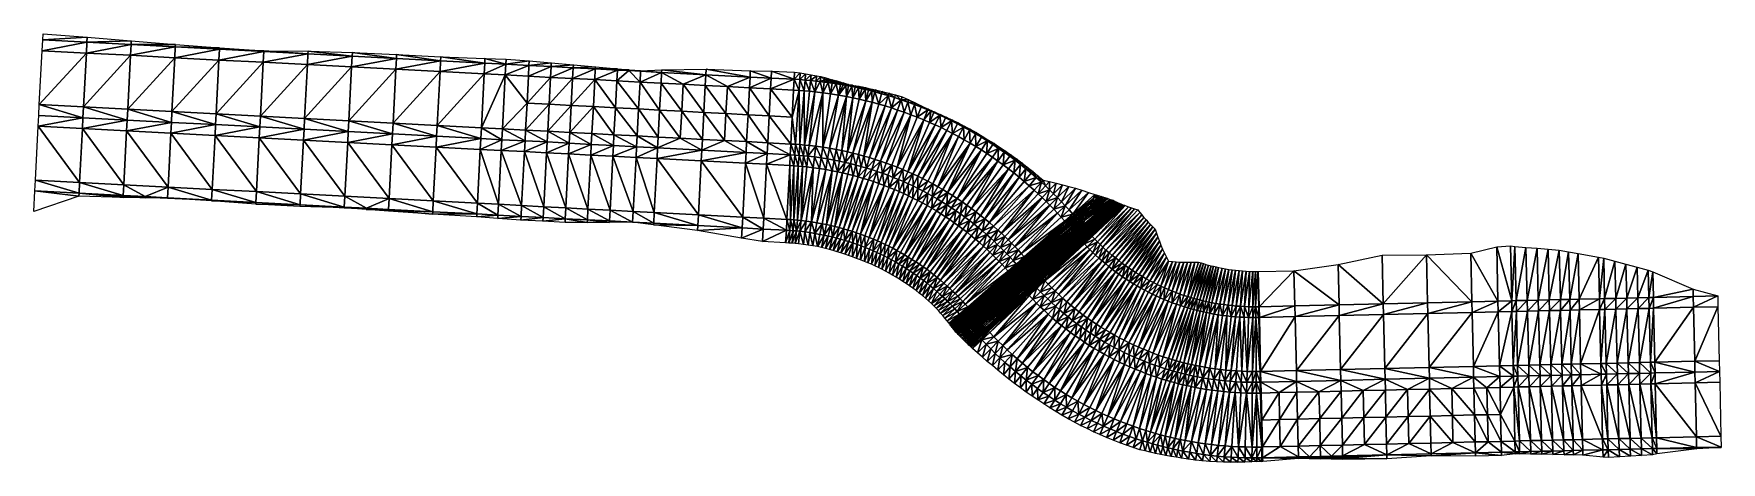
# Model space of a CAD drawing. Extents: x 2699 to 2890, y 1177 to 1225.
import ezdxf

# ---------------------------------------------------------------- set-up
doc = ezdxf.new("R2010")
doc.units = 0

msp = doc.modelspace()

# ---------------------------------------------------------------- linework, layer by layer
for points in [[(2700.1, 1223.17, 595.75), (2700.17, 1224.39, 595.71), (2705.16, 1224.13, 595.76)], [(2705.09, 1222.91, 595.8), (2700.1, 1223.17, 595.75), (2705.16, 1224.13, 595.76)], [(2700.17, 1224.39, 595.71), (2700.2, 1225.08, 595.89), (2705.19, 1224.69, 595.9)], [(2705.19, 1224.69, 595.9), (2705.16, 1224.13, 595.76), (2700.17, 1224.39, 595.71)], [(2705.09, 1222.91, 595.8), (2705.16, 1224.13, 595.76), (2710.15, 1223.86, 595.81)], [(2710.09, 1222.65, 595.85), (2705.09, 1222.91, 595.8), (2710.15, 1223.86, 595.81)], [(2705.19, 1224.69, 595.9), (2710.17, 1224.27, 595.92), (2705.16, 1224.13, 595.76)], [(2710.17, 1224.27, 595.92), (2710.15, 1223.86, 595.81), (2705.16, 1224.13, 595.76)], [(2710.09, 1222.65, 595.85), (2710.15, 1223.86, 595.81), (2715.14, 1223.6, 595.87)], [(2710.17, 1224.27, 595.92), (2715.16, 1223.87, 595.93), (2710.15, 1223.86, 595.81)], [(2715.16, 1223.87, 595.93), (2715.14, 1223.6, 595.87), (2710.15, 1223.86, 595.81)], [(2715.16, 1223.87, 595.93), (2720.15, 1223.5, 595.96), (2715.14, 1223.6, 595.87)], [(2705.09, 1222.91, 595.8), (2699.78, 1217.08, 595.81), (2700.1, 1223.17, 595.75)], [(2704.78, 1216.82, 595.86), (2699.78, 1217.08, 595.81), (2705.09, 1222.91, 595.8)], [(2705.09, 1222.91, 595.8), (2710.09, 1222.65, 595.85), (2704.78, 1216.82, 595.86)], [(2710.09, 1222.65, 595.85), (2709.77, 1216.56, 595.91), (2704.78, 1216.82, 595.86)], [(2710.09, 1222.65, 595.85), (2715.08, 1222.38, 595.9), (2709.77, 1216.56, 595.91)], [(2709.77, 1216.56, 595.91), (2715.08, 1222.38, 595.9), (2714.76, 1216.3, 595.96)], [(2715.08, 1222.38, 595.9), (2710.09, 1222.65, 595.85), (2715.14, 1223.6, 595.87)], [(2714.76, 1216.3, 595.96), (2715.08, 1222.38, 595.9), (2720.07, 1222.12, 595.95)], [(2720.07, 1222.12, 595.95), (2719.75, 1216.04, 596.01), (2714.76, 1216.3, 595.96)], [(2715.08, 1222.38, 595.9), (2715.14, 1223.6, 595.87), (2720.14, 1223.34, 595.92)], [(2720.14, 1223.34, 595.92), (2720.07, 1222.12, 595.95), (2715.08, 1222.38, 595.9)], [(2720.14, 1223.34, 595.92), (2715.14, 1223.6, 595.87), (2720.15, 1223.5, 595.96)], [(2725.07, 1221.86, 596), (2719.75, 1216.04, 596.01), (2720.07, 1222.12, 595.95)], [(2719.75, 1216.04, 596.01), (2725.07, 1221.86, 596), (2724.75, 1215.77, 596.07)], [(2725.13, 1223.08, 595.97), (2720.07, 1222.12, 595.95), (2720.14, 1223.34, 595.92)], [(2725.07, 1221.86, 596), (2720.07, 1222.12, 595.95), (2725.13, 1223.08, 595.97)], [(2720.14, 1223.34, 595.92), (2720.15, 1223.5, 595.96), (2725.14, 1223.17, 595.99)], [(2725.13, 1223.08, 595.97), (2720.14, 1223.34, 595.92), (2725.14, 1223.17, 595.99)], [(2724.75, 1215.77, 596.07), (2725.07, 1221.86, 596), (2730.06, 1221.6, 596.06)], [(2725.07, 1221.86, 596), (2725.13, 1223.08, 595.97), (2730.12, 1222.82, 596.02)], [(2730.12, 1222.82, 596.02), (2730.06, 1221.6, 596.06), (2725.07, 1221.86, 596)], [(2725.13, 1223.08, 595.97), (2725.14, 1223.17, 595.99), (2730.12, 1222.82, 596.02)], [(2730.12, 1222.82, 596.02), (2725.14, 1223.17, 595.99), (2730.14, 1223.12, 596.09)], [(2730.12, 1222.82, 596.02), (2735.12, 1222.56, 596.07), (2730.06, 1221.6, 596.06)], [(2735.12, 1222.56, 596.07), (2735.05, 1221.34, 596.11), (2730.06, 1221.6, 596.06)], [(2735.12, 1222.56, 596.07), (2730.12, 1222.82, 596.02), (2730.14, 1223.12, 596.09)], [(2730.14, 1223.12, 596.09), (2735.14, 1222.98, 596.18), (2735.12, 1222.56, 596.07)], [(2735.12, 1222.56, 596.07), (2740.11, 1222.29, 596.12), (2735.05, 1221.34, 596.11)], [(2740.11, 1222.29, 596.12), (2740.05, 1221.08, 596.16), (2735.05, 1221.34, 596.11)], [(2735.14, 1222.98, 596.18), (2740.11, 1222.29, 596.12), (2735.12, 1222.56, 596.07)], [(2740.11, 1222.29, 596.12), (2735.14, 1222.98, 596.18), (2740.13, 1222.74, 596.23)], [(2740.11, 1222.29, 596.12), (2745.1, 1222.03, 596.17), (2740.05, 1221.08, 596.16)], [(2745.1, 1222.03, 596.17), (2745.04, 1220.81, 596.21), (2740.05, 1221.08, 596.16)], [(2740.13, 1222.74, 596.23), (2745.1, 1222.03, 596.17), (2740.11, 1222.29, 596.12)], [(2745.1, 1222.03, 596.17), (2740.13, 1222.74, 596.23), (2745.13, 1222.49, 596.29)], [(2745.1, 1222.03, 596.17), (2750.1, 1221.77, 596.23), (2745.04, 1220.81, 596.21)], [(2745.1, 1222.03, 596.17), (2745.13, 1222.49, 596.29), (2750.1, 1221.77, 596.23)], [(2750.12, 1222.3, 596.36), (2750.1, 1221.77, 596.23), (2745.13, 1222.49, 596.29)], [(2750.1, 1221.77, 596.23), (2750.12, 1222.3, 596.36), (2752.47, 1221.65, 596.25)], [(2750.12, 1222.3, 596.36), (2752.5, 1222.22, 596.39), (2752.47, 1221.65, 596.25)], [(2752.47, 1221.65, 596.25), (2752.5, 1222.22, 596.39), (2755.12, 1222.03, 596.41)], [(2755.12, 1222.03, 596.41), (2755.09, 1221.51, 596.28), (2752.47, 1221.65, 596.25)], [(2757.61, 1221.81, 596.45), (2755.09, 1221.51, 596.28), (2755.12, 1222.03, 596.41)], [(2757.59, 1221.38, 596.34), (2755.09, 1221.51, 596.28), (2757.61, 1221.81, 596.45)], [(2757.59, 1221.38, 596.34), (2757.61, 1221.81, 596.45), (2760.1, 1221.59, 596.49)], [(2724.75, 1215.77, 596.07), (2730.06, 1221.6, 596.06), (2729.74, 1215.51, 596.12)], [(2729.74, 1215.51, 596.12), (2730.06, 1221.6, 596.06), (2735.05, 1221.34, 596.11)], [(2734.73, 1215.25, 596.17), (2729.74, 1215.51, 596.12), (2735.05, 1221.34, 596.11)], [(2734.73, 1215.25, 596.17), (2735.05, 1221.34, 596.11), (2740.05, 1221.08, 596.16)], [(2739.73, 1214.99, 596.22), (2734.73, 1215.25, 596.17), (2740.05, 1221.08, 596.16)], [(2739.73, 1214.99, 596.22), (2740.05, 1221.08, 596.16), (2745.04, 1220.81, 596.21)], [(2744.72, 1214.73, 596.27), (2739.73, 1214.99, 596.22), (2745.04, 1220.81, 596.21)], [(2744.72, 1214.73, 596.27), (2745.04, 1220.81, 596.21), (2750.03, 1220.55, 596.26)], [(2750.03, 1220.55, 596.26), (2749.71, 1214.47, 596.32), (2744.72, 1214.73, 596.27)], [(2750.03, 1220.55, 596.26), (2745.04, 1220.81, 596.21), (2750.1, 1221.77, 596.23)], [(2752.41, 1220.43, 596.29), (2749.71, 1214.47, 596.32), (2750.03, 1220.55, 596.26)], [(2749.71, 1214.47, 596.32), (2752.41, 1220.43, 596.29), (2752.09, 1214.34, 596.35)], [(2750.03, 1220.55, 596.26), (2750.1, 1221.77, 596.23), (2752.47, 1221.65, 596.25)], [(2752.41, 1220.43, 596.29), (2750.03, 1220.55, 596.26), (2752.47, 1221.65, 596.25)], [(2754.87, 1217.25, 596.35), (2752.09, 1214.34, 596.35), (2752.41, 1220.43, 596.29)], [(2752.41, 1220.43, 596.29), (2752.47, 1221.65, 596.25), (2755.09, 1221.51, 596.28)], [(2755.03, 1220.29, 596.32), (2752.41, 1220.43, 596.29), (2755.09, 1221.51, 596.28)], [(2754.87, 1217.25, 596.35), (2752.41, 1220.43, 596.29), (2755.03, 1220.29, 596.32)], [(2754.87, 1217.25, 596.35), (2755.03, 1220.29, 596.32), (2757.52, 1220.16, 596.38)], [(2757.36, 1217.12, 596.4), (2754.87, 1217.25, 596.35), (2757.52, 1220.16, 596.38)], [(2757.59, 1221.38, 596.34), (2755.03, 1220.29, 596.32), (2755.09, 1221.51, 596.28)], [(2757.52, 1220.16, 596.38), (2755.03, 1220.29, 596.32), (2757.59, 1221.38, 596.34)], [(2757.36, 1217.12, 596.4), (2757.52, 1220.16, 596.38), (2760.02, 1220.03, 596.44)], [(2759.86, 1216.99, 596.45), (2757.36, 1217.12, 596.4), (2760.02, 1220.03, 596.44)], [(2760.08, 1221.25, 596.41), (2757.52, 1220.16, 596.38), (2757.59, 1221.38, 596.34)], [(2760.02, 1220.03, 596.44), (2757.52, 1220.16, 596.38), (2760.08, 1221.25, 596.41)], [(2757.59, 1221.38, 596.34), (2760.1, 1221.59, 596.49), (2760.08, 1221.25, 596.41)], [(2759.86, 1216.99, 596.45), (2760.02, 1220.03, 596.44), (2762.52, 1219.9, 596.52)], [(2762.58, 1221.12, 596.48), (2760.02, 1220.03, 596.44), (2760.08, 1221.25, 596.41)], [(2762.52, 1219.9, 596.52), (2760.02, 1220.03, 596.44), (2762.58, 1221.12, 596.48)], [(2760.1, 1221.59, 596.49), (2762.59, 1221.35, 596.54), (2760.08, 1221.25, 596.41)], [(2762.58, 1221.12, 596.48), (2760.08, 1221.25, 596.41), (2762.59, 1221.35, 596.54)], [(2765.08, 1220.99, 596.57), (2762.52, 1219.9, 596.52), (2762.58, 1221.12, 596.48)], [(2765.01, 1219.77, 596.6), (2762.52, 1219.9, 596.52), (2765.08, 1220.99, 596.57)], [(2765.08, 1221.11, 596.6), (2762.58, 1221.12, 596.48), (2762.59, 1221.35, 596.54)], [(2762.58, 1221.12, 596.48), (2765.08, 1221.05, 596.58), (2765.08, 1220.99, 596.57)], [(2765.08, 1221.05, 596.58), (2762.58, 1221.12, 596.48), (2765.08, 1221.11, 596.6)], [(2766.38, 1220.92, 596.61), (2765.01, 1219.77, 596.6), (2765.08, 1220.99, 596.57)], [(2767.63, 1219.63, 596.7), (2765.01, 1219.77, 596.6), (2766.38, 1220.92, 596.61)], [(2765.08, 1221.05, 596.58), (2765.08, 1221.11, 596.6), (2766.39, 1221.01, 596.62)], [(2766.39, 1220.96, 596.62), (2765.08, 1220.99, 596.57), (2765.08, 1221.05, 596.58)], [(2766.39, 1220.96, 596.62), (2765.08, 1221.05, 596.58), (2766.39, 1221.01, 596.62)], [(2766.38, 1220.92, 596.61), (2765.08, 1220.99, 596.57), (2766.39, 1220.96, 596.62)], [(2766.39, 1220.96, 596.62), (2767.69, 1220.88, 596.66), (2766.38, 1220.92, 596.61)], [(2767.63, 1219.63, 596.7), (2766.38, 1220.92, 596.61), (2767.69, 1220.85, 596.66)], [(2766.38, 1220.92, 596.61), (2767.69, 1220.88, 596.66), (2767.69, 1220.85, 596.66)], [(2766.39, 1220.96, 596.62), (2766.39, 1221.01, 596.62), (2767.7, 1220.9, 596.65)], [(2767.69, 1220.88, 596.66), (2766.39, 1220.96, 596.62), (2767.7, 1220.9, 596.65)], [(2767.69, 1220.85, 596.66), (2770.07, 1220.72, 596.75), (2767.63, 1219.63, 596.7)], [(2767.63, 1219.63, 596.7), (2770.07, 1220.72, 596.75), (2770.01, 1219.51, 596.79)], [(2767.69, 1220.88, 596.66), (2767.7, 1220.9, 596.65), (2770.07, 1220.72, 596.75)], [(2770.07, 1220.72, 596.75), (2767.69, 1220.85, 596.66), (2767.69, 1220.88, 596.66)], [(2767.7, 1220.9, 596.65), (2770.08, 1221.02, 596.68), (2770.07, 1220.72, 596.75)], [(2770.07, 1220.72, 596.75), (2772.5, 1219.38, 596.89), (2770.01, 1219.51, 596.79)], [(2775.06, 1220.46, 596.95), (2770.07, 1220.72, 596.75), (2770.08, 1221.02, 596.68)], [(2772.5, 1219.38, 596.89), (2770.07, 1220.72, 596.75), (2775.06, 1220.46, 596.95)], [(2775.06, 1220.46, 596.95), (2770.08, 1221.02, 596.68), (2775.09, 1221.08, 596.79)], [(2772.5, 1219.38, 596.89), (2775.06, 1220.46, 596.95), (2775, 1219.24, 596.98)], [(2777.5, 1219.11, 597.08), (2775, 1219.24, 596.98), (2775.06, 1220.46, 596.95)], [(2775.06, 1220.46, 596.95), (2775.09, 1221.08, 596.79), (2780.06, 1220.2, 597.14)], [(2777.5, 1219.11, 597.08), (2775.06, 1220.46, 596.95), (2780.06, 1220.2, 597.14)], [(2780.06, 1220.2, 597.14), (2775.09, 1221.08, 596.79), (2780.09, 1220.9, 596.96)], [(2780.06, 1220.2, 597.14), (2779.99, 1218.98, 597.18), (2777.5, 1219.11, 597.08)], [(2780.06, 1220.2, 597.14), (2782.43, 1220.08, 597.23), (2779.99, 1218.98, 597.18)], [(2782.37, 1218.86, 597.27), (2779.99, 1218.98, 597.18), (2782.43, 1220.08, 597.23)], [(2782.43, 1220.08, 597.23), (2780.06, 1220.2, 597.14), (2780.09, 1220.9, 596.96)], [(2782.47, 1220.85, 597.04), (2782.43, 1220.08, 597.23), (2780.09, 1220.9, 596.96)], [(2782.37, 1218.86, 597.27), (2782.43, 1220.08, 597.23), (2785.05, 1219.94, 597.33)], [(2784.98, 1218.72, 597.36), (2782.37, 1218.86, 597.27), (2785.05, 1219.94, 597.33)], [(2782.43, 1220.08, 597.23), (2782.47, 1220.85, 597.04), (2785.05, 1219.94, 597.33)], [(2785.05, 1219.94, 597.33), (2782.47, 1220.85, 597.04), (2785.09, 1220.75, 597.12)], [(2785.59, 1218.69, 597.38), (2784.98, 1218.72, 597.36), (2785.05, 1219.94, 597.33)], [(2785.05, 1219.94, 597.33), (2785.09, 1220.75, 597.12), (2785.72, 1220.67, 597.15)], [(2785.67, 1219.9, 597.34), (2785.05, 1219.94, 597.33), (2785.72, 1220.67, 597.15)], [(2785.67, 1219.9, 597.34), (2785.59, 1218.69, 597.38), (2785.05, 1219.94, 597.33)], [(2785.59, 1218.69, 597.38), (2785.67, 1219.9, 597.34), (2786.18, 1218.64, 597.39)], [(2785.67, 1219.9, 597.34), (2785.72, 1220.67, 597.15), (2786.34, 1220.57, 597.17)], [(2785.67, 1219.9, 597.34), (2786.34, 1220.57, 597.17), (2786.28, 1219.86, 597.35)], [(2785.67, 1219.9, 597.34), (2786.28, 1219.86, 597.35), (2786.18, 1218.64, 597.39)], [(2786.28, 1219.86, 597.35), (2786.34, 1220.57, 597.17), (2786.96, 1220.46, 597.2)], [(2786.9, 1219.8, 597.37), (2786.28, 1219.86, 597.35), (2786.96, 1220.46, 597.2)], [(2786.9, 1219.8, 597.37), (2786.96, 1220.46, 597.2), (2787.58, 1220.35, 597.22)], [(2786.9, 1219.8, 597.37), (2787.58, 1220.35, 597.22), (2787.51, 1219.74, 597.38)], [(2787.51, 1219.74, 597.38), (2787.58, 1220.35, 597.22), (2788.04, 1220.24, 597.26)], [(2787.97, 1219.69, 597.39), (2787.51, 1219.74, 597.38), (2788.04, 1220.24, 597.26)], [(2787.97, 1219.69, 597.39), (2788.04, 1220.24, 597.26), (2788.46, 1219.88, 597.34)], [(2788.49, 1220.13, 597.29), (2788.46, 1219.88, 597.34), (2788.04, 1220.24, 597.26)], [(2788.46, 1219.88, 597.34), (2788.49, 1220.13, 597.29), (2788.95, 1220.01, 597.32)], [(2788.92, 1219.79, 597.36), (2788.46, 1219.88, 597.34), (2788.95, 1220.01, 597.32)], [(2788.92, 1219.79, 597.36), (2788.95, 1220.01, 597.32), (2789.4, 1219.89, 597.35)], [(2762.36, 1216.86, 596.52), (2759.86, 1216.99, 596.45), (2762.52, 1219.9, 596.52)], [(2764.85, 1216.72, 596.59), (2762.36, 1216.86, 596.52), (2762.52, 1219.9, 596.52)], [(2764.85, 1216.72, 596.59), (2762.52, 1219.9, 596.52), (2765.01, 1219.77, 596.6)], [(2767.47, 1216.59, 596.68), (2764.85, 1216.72, 596.59), (2765.01, 1219.77, 596.6)], [(2767.47, 1216.59, 596.68), (2765.01, 1219.77, 596.6), (2767.63, 1219.63, 596.7)], [(2769.85, 1216.46, 596.76), (2767.47, 1216.59, 596.68), (2767.63, 1219.63, 596.7)], [(2769.85, 1216.46, 596.76), (2767.63, 1219.63, 596.7), (2770.01, 1219.51, 596.79)], [(2772.34, 1216.33, 596.85), (2769.85, 1216.46, 596.76), (2770.01, 1219.51, 596.79)], [(2772.34, 1216.33, 596.85), (2770.01, 1219.51, 596.79), (2772.5, 1219.38, 596.89)], [(2774.84, 1216.2, 596.93), (2772.34, 1216.33, 596.85), (2772.5, 1219.38, 596.89)], [(2774.84, 1216.2, 596.93), (2772.5, 1219.38, 596.89), (2775, 1219.24, 596.98)], [(2777.34, 1216.07, 597.02), (2774.84, 1216.2, 596.93), (2775, 1219.24, 596.98)], [(2777.5, 1219.11, 597.08), (2777.34, 1216.07, 597.02), (2775, 1219.24, 596.98)], [(2779.83, 1215.94, 597.1), (2777.34, 1216.07, 597.02), (2777.5, 1219.11, 597.08)], [(2779.83, 1215.94, 597.1), (2777.5, 1219.11, 597.08), (2779.99, 1218.98, 597.18)], [(2779.99, 1218.98, 597.18), (2782.21, 1215.81, 597.19), (2779.83, 1215.94, 597.1)], [(2782.21, 1215.81, 597.19), (2779.99, 1218.98, 597.18), (2782.37, 1218.86, 597.27)], [(2784.83, 1215.68, 597.27), (2782.21, 1215.81, 597.19), (2782.37, 1218.86, 597.27)], [(2784.83, 1215.68, 597.27), (2782.37, 1218.86, 597.27), (2784.98, 1218.72, 597.36)], [(2784.83, 1215.68, 597.27), (2784.98, 1218.72, 597.36), (2785.59, 1218.69, 597.38)], [(2785.59, 1218.69, 597.38), (2785.18, 1212.6, 597.19), (2784.83, 1215.68, 597.27)], [(2785.18, 1212.6, 597.19), (2785.59, 1218.69, 597.38), (2785.7, 1212.57, 597.21)], [(2785.59, 1218.69, 597.38), (2786.18, 1218.64, 597.39), (2785.7, 1212.57, 597.21)], [(2786.21, 1212.52, 597.22), (2785.7, 1212.57, 597.21), (2786.18, 1218.64, 597.39)], [(2786.78, 1218.59, 597.4), (2786.18, 1218.64, 597.39), (2786.28, 1219.86, 597.35)], [(2786.21, 1212.52, 597.22), (2786.18, 1218.64, 597.39), (2786.78, 1218.59, 597.4)], [(2786.21, 1212.52, 597.22), (2786.78, 1218.59, 597.4), (2787.38, 1218.53, 597.41)], [(2786.21, 1212.52, 597.22), (2787.38, 1218.53, 597.41), (2786.73, 1212.47, 597.23)], [(2786.78, 1218.59, 597.4), (2786.28, 1219.86, 597.35), (2786.9, 1219.8, 597.37)], [(2786.73, 1212.47, 597.23), (2787.38, 1218.53, 597.41), (2788.27, 1218.42, 597.43)], [(2787.5, 1212.38, 597.25), (2786.73, 1212.47, 597.23), (2788.27, 1218.42, 597.43)], [(2786.78, 1218.59, 597.4), (2786.9, 1219.8, 597.37), (2787.38, 1218.53, 597.41)], [(2786.9, 1219.8, 597.37), (2787.51, 1219.74, 597.38), (2787.38, 1218.53, 597.41)], [(2787.97, 1219.69, 597.39), (2787.38, 1218.53, 597.41), (2787.51, 1219.74, 597.38)], [(2788.27, 1218.42, 597.43), (2787.38, 1218.53, 597.41), (2787.97, 1219.69, 597.39)], [(2787.5, 1212.38, 597.25), (2788.27, 1218.42, 597.43), (2788.27, 1212.27, 597.27)], [(2788.46, 1219.88, 597.34), (2788.43, 1219.63, 597.4), (2787.97, 1219.69, 597.39)], [(2788.27, 1218.42, 597.43), (2787.97, 1219.69, 597.39), (2788.43, 1219.63, 597.4)], [(2788.27, 1218.42, 597.43), (2788.43, 1219.63, 597.4), (2788.89, 1219.57, 597.4)], [(2788.89, 1219.57, 597.4), (2789.16, 1218.3, 597.45), (2788.27, 1218.42, 597.43)], [(2788.27, 1218.42, 597.43), (2789.16, 1218.3, 597.45), (2788.27, 1212.27, 597.27)], [(2788.27, 1212.27, 597.27), (2789.16, 1218.3, 597.45), (2790.05, 1218.16, 597.46)], [(2789.03, 1212.15, 597.28), (2788.27, 1212.27, 597.27), (2790.05, 1218.16, 597.46)], [(2788.92, 1219.79, 597.36), (2788.43, 1219.63, 597.4), (2788.46, 1219.88, 597.34)], [(2788.89, 1219.57, 597.4), (2788.43, 1219.63, 597.4), (2788.92, 1219.79, 597.36)], [(2788.92, 1219.79, 597.36), (2789.37, 1219.7, 597.38), (2788.89, 1219.57, 597.4)], [(2788.89, 1219.57, 597.4), (2789.37, 1219.7, 597.38), (2789.34, 1219.51, 597.41)], [(2788.89, 1219.57, 597.4), (2789.34, 1219.51, 597.41), (2789.16, 1218.3, 597.45)], [(2789.37, 1219.7, 597.38), (2788.92, 1219.79, 597.36), (2789.4, 1219.89, 597.35)], [(2789.03, 1212.15, 597.28), (2790.05, 1218.16, 597.46), (2790.94, 1218, 597.48)], [(2789.03, 1212.15, 597.28), (2790.94, 1218, 597.48), (2789.79, 1212.01, 597.3)], [(2789.8, 1219.43, 597.42), (2789.16, 1218.3, 597.45), (2789.34, 1219.51, 597.41)], [(2790.05, 1218.16, 597.46), (2789.16, 1218.3, 597.45), (2789.8, 1219.43, 597.42)], [(2789.83, 1219.59, 597.4), (2789.34, 1219.51, 597.41), (2789.37, 1219.7, 597.38)], [(2789.8, 1219.43, 597.42), (2789.34, 1219.51, 597.41), (2789.83, 1219.59, 597.4)], [(2789.37, 1219.7, 597.38), (2789.4, 1219.89, 597.35), (2789.85, 1219.76, 597.39)], [(2789.85, 1219.76, 597.39), (2789.83, 1219.59, 597.4), (2789.37, 1219.7, 597.38)], [(2790.42, 1211.89, 597.31), (2789.79, 1212.01, 597.3), (2790.94, 1218, 597.48)], [(2789.83, 1219.59, 597.4), (2790.28, 1219.49, 597.42), (2789.8, 1219.43, 597.42)], [(2789.8, 1219.43, 597.42), (2790.28, 1219.49, 597.42), (2790.26, 1219.36, 597.43)], [(2790.05, 1218.16, 597.46), (2789.8, 1219.43, 597.42), (2790.26, 1219.36, 597.43)], [(2789.83, 1219.59, 597.4), (2789.85, 1219.76, 597.39), (2790.3, 1219.63, 597.42)], [(2790.28, 1219.49, 597.42), (2789.83, 1219.59, 597.4), (2790.3, 1219.63, 597.42)], [(2790.05, 1218.16, 597.46), (2790.26, 1219.36, 597.43), (2790.56, 1219.31, 597.43)], [(2790.05, 1218.16, 597.46), (2790.56, 1219.31, 597.43), (2790.86, 1219.25, 597.44)], [(2790.86, 1219.25, 597.44), (2790.94, 1218, 597.48), (2790.05, 1218.16, 597.46)], [(2790.58, 1219.42, 597.44), (2790.26, 1219.36, 597.43), (2790.28, 1219.49, 597.42)], [(2790.58, 1219.42, 597.44), (2790.56, 1219.31, 597.43), (2790.26, 1219.36, 597.43)], [(2790.28, 1219.49, 597.42), (2790.3, 1219.63, 597.42), (2790.6, 1219.53, 597.44)], [(2790.58, 1219.42, 597.44), (2790.28, 1219.49, 597.42), (2790.6, 1219.53, 597.44)], [(2791.67, 1217.85, 597.49), (2790.42, 1211.89, 597.31), (2790.94, 1218, 597.48)], [(2790.88, 1219.35, 597.45), (2790.56, 1219.31, 597.43), (2790.58, 1219.42, 597.44)], [(2790.86, 1219.25, 597.44), (2790.56, 1219.31, 597.43), (2790.88, 1219.35, 597.45)], [(2790.58, 1219.42, 597.44), (2790.6, 1219.53, 597.44), (2790.9, 1219.44, 597.46)], [(2790.88, 1219.35, 597.45), (2790.58, 1219.42, 597.44), (2790.9, 1219.44, 597.46)], [(2790.88, 1219.35, 597.45), (2791.18, 1219.27, 597.46), (2790.86, 1219.25, 597.44)], [(2791.18, 1219.27, 597.46), (2791.17, 1219.2, 597.44), (2790.86, 1219.25, 597.44)], [(2790.86, 1219.25, 597.44), (2791.17, 1219.2, 597.44), (2790.94, 1218, 597.48)], [(2790.88, 1219.35, 597.45), (2790.9, 1219.44, 597.46), (2791.19, 1219.35, 597.48)], [(2790.88, 1219.35, 597.45), (2791.19, 1219.35, 597.48), (2791.18, 1219.27, 597.46)], [(2791.54, 1219.12, 597.45), (2790.94, 1218, 597.48), (2791.17, 1219.2, 597.44)], [(2791.54, 1219.12, 597.45), (2791.67, 1217.85, 597.49), (2790.94, 1218, 597.48)], [(2791.18, 1219.27, 597.46), (2791.54, 1219.12, 597.45), (2791.17, 1219.2, 597.44)], [(2791.58, 1219.28, 597.48), (2791.18, 1219.27, 597.46), (2791.19, 1219.35, 597.48)], [(2791.18, 1219.27, 597.46), (2791.58, 1219.28, 597.48), (2791.54, 1219.12, 597.45)], [(2791.54, 1219.12, 597.45), (2791.58, 1219.28, 597.48), (2791.92, 1219.05, 597.46)], [(2791.54, 1219.12, 597.45), (2791.92, 1219.05, 597.46), (2791.67, 1217.85, 597.49)], [(2791.58, 1219.28, 597.48), (2791.96, 1219.22, 597.48), (2791.92, 1219.05, 597.46)], [(2791.67, 1217.85, 597.49), (2791.92, 1219.05, 597.46), (2792.3, 1218.96, 597.46)], [(2792.3, 1218.96, 597.46), (2792.4, 1217.69, 597.5), (2791.67, 1217.85, 597.49)], [(2792.3, 1218.96, 597.46), (2791.92, 1219.05, 597.46), (2791.96, 1219.22, 597.48)], [(2792.3, 1218.96, 597.46), (2791.96, 1219.22, 597.48), (2792.34, 1219.15, 597.48)], [(2792.3, 1218.96, 597.46), (2792.34, 1219.15, 597.48), (2792.67, 1218.88, 597.47)], [(2792.3, 1218.96, 597.46), (2792.67, 1218.88, 597.47), (2792.4, 1217.69, 597.5)], [(2792.34, 1219.15, 597.48), (2792.72, 1219.08, 597.47), (2792.67, 1218.88, 597.47)], [(2793.05, 1218.79, 597.47), (2792.4, 1217.69, 597.5), (2792.67, 1218.88, 597.47)], [(2793.13, 1217.52, 597.52), (2792.4, 1217.69, 597.5), (2793.05, 1218.79, 597.47)], [(2793.05, 1218.79, 597.47), (2792.67, 1218.88, 597.47), (2792.72, 1219.08, 597.47)], [(2793.1, 1219, 597.47), (2793.05, 1218.79, 597.47), (2792.72, 1219.08, 597.47)], [(2793.42, 1218.7, 597.48), (2793.05, 1218.79, 597.47), (2793.1, 1219, 597.47)], [(2793.13, 1217.52, 597.52), (2793.05, 1218.79, 597.47), (2793.42, 1218.7, 597.48)], [(2793.1, 1219, 597.47), (2793.48, 1218.92, 597.47), (2793.42, 1218.7, 597.48)], [(2793.8, 1218.61, 597.48), (2793.13, 1217.52, 597.52), (2793.42, 1218.7, 597.48)], [(2793.13, 1217.52, 597.52), (2793.8, 1218.61, 597.48), (2793.86, 1217.34, 597.53)], [(2793.8, 1218.61, 597.48), (2793.42, 1218.7, 597.48), (2793.48, 1218.92, 597.47)], [(2793.8, 1218.61, 597.48), (2793.48, 1218.92, 597.47), (2793.86, 1218.84, 597.47)], [(2793.8, 1218.61, 597.48), (2793.86, 1218.84, 597.47), (2794.17, 1218.51, 597.49)], [(2793.86, 1217.34, 597.53), (2793.8, 1218.61, 597.48), (2794.17, 1218.51, 597.49)], [(2793.86, 1218.84, 597.47), (2794.24, 1218.76, 597.46), (2794.17, 1218.51, 597.49)], [(2794.59, 1217.14, 597.54), (2793.86, 1217.34, 597.53), (2794.17, 1218.51, 597.49)], [(2794.92, 1218.31, 597.5), (2794.17, 1218.51, 597.49), (2794.24, 1218.76, 597.46)], [(2794.59, 1217.14, 597.54), (2794.17, 1218.51, 597.49), (2794.92, 1218.31, 597.5)], [(2794.99, 1218.58, 597.46), (2794.92, 1218.31, 597.5), (2794.24, 1218.76, 597.46)], [(2794.59, 1217.14, 597.54), (2794.92, 1218.31, 597.5), (2795.66, 1218.1, 597.51)], [(2794.59, 1217.14, 597.54), (2795.66, 1218.1, 597.51), (2795.31, 1216.93, 597.55)], [(2794.92, 1218.31, 597.5), (2794.99, 1218.58, 597.46), (2795.66, 1218.1, 597.51)], [(2794.99, 1218.58, 597.46), (2795.74, 1218.38, 597.45), (2795.66, 1218.1, 597.51)], [(2796.02, 1216.71, 597.55), (2795.31, 1216.93, 597.55), (2795.66, 1218.1, 597.51)], [(2796.39, 1217.87, 597.52), (2795.66, 1218.1, 597.51), (2795.74, 1218.38, 597.45)], [(2796.02, 1216.71, 597.55), (2795.66, 1218.1, 597.51), (2796.39, 1217.87, 597.52)], [(2796.39, 1217.87, 597.52), (2795.74, 1218.38, 597.45), (2796.49, 1218.18, 597.45)], [(2796.39, 1217.87, 597.52), (2796.49, 1218.18, 597.45), (2797.12, 1217.63, 597.53)], [(2796.49, 1218.18, 597.45), (2797.24, 1217.96, 597.44), (2797.12, 1217.63, 597.53)], [(2704.71, 1215.6, 595.82), (2699.72, 1215.86, 595.77), (2699.78, 1217.08, 595.81)], [(2704.78, 1216.82, 595.86), (2704.71, 1215.6, 595.82), (2699.78, 1217.08, 595.81)], [(2709.7, 1215.34, 595.87), (2704.71, 1215.6, 595.82), (2704.78, 1216.82, 595.86)], [(2704.78, 1216.82, 595.86), (2709.77, 1216.56, 595.91), (2709.7, 1215.34, 595.87)], [(2714.7, 1215.08, 595.93), (2709.7, 1215.34, 595.87), (2709.77, 1216.56, 595.91)], [(2714.7, 1215.08, 595.93), (2709.77, 1216.56, 595.91), (2714.76, 1216.3, 595.96)], [(2714.7, 1215.08, 595.93), (2714.76, 1216.3, 595.96), (2719.69, 1214.82, 595.98)], [(2719.69, 1214.82, 595.98), (2714.76, 1216.3, 595.96), (2719.75, 1216.04, 596.01)], [(2752.09, 1214.34, 596.35), (2754.87, 1217.25, 596.35), (2754.71, 1214.2, 596.38)], [(2757.36, 1217.12, 596.4), (2754.71, 1214.2, 596.38), (2754.87, 1217.25, 596.35)], [(2757.36, 1217.12, 596.4), (2757.2, 1214.07, 596.42), (2754.71, 1214.2, 596.38)], [(2757.2, 1214.07, 596.42), (2757.36, 1217.12, 596.4), (2759.86, 1216.99, 596.45)], [(2759.7, 1213.94, 596.46), (2757.2, 1214.07, 596.42), (2759.86, 1216.99, 596.45)], [(2762.36, 1216.86, 596.52), (2759.7, 1213.94, 596.46), (2759.86, 1216.99, 596.45)], [(2762.36, 1216.86, 596.52), (2762.2, 1213.81, 596.52), (2759.7, 1213.94, 596.46)], [(2762.36, 1216.86, 596.52), (2764.69, 1213.68, 596.58), (2762.2, 1213.81, 596.52)], [(2764.69, 1213.68, 596.58), (2762.36, 1216.86, 596.52), (2764.85, 1216.72, 596.59)], [(2764.85, 1216.72, 596.59), (2767.31, 1213.54, 596.66), (2764.69, 1213.68, 596.58)], [(2767.47, 1216.59, 596.68), (2767.31, 1213.54, 596.66), (2764.85, 1216.72, 596.59)], [(2769.69, 1213.42, 596.73), (2767.31, 1213.54, 596.66), (2767.47, 1216.59, 596.68)], [(2767.47, 1216.59, 596.68), (2769.85, 1216.46, 596.76), (2769.69, 1213.42, 596.73)], [(2772.18, 1213.29, 596.81), (2769.69, 1213.42, 596.73), (2769.85, 1216.46, 596.76)], [(2772.18, 1213.29, 596.81), (2769.85, 1216.46, 596.76), (2772.34, 1216.33, 596.85)], [(2772.34, 1216.33, 596.85), (2774.68, 1213.16, 596.88), (2772.18, 1213.29, 596.81)], [(2772.34, 1216.33, 596.85), (2774.84, 1216.2, 596.93), (2774.68, 1213.16, 596.88)], [(2777.18, 1213.03, 596.96), (2774.68, 1213.16, 596.88), (2774.84, 1216.2, 596.93)], [(2774.84, 1216.2, 596.93), (2777.34, 1216.07, 597.02), (2777.18, 1213.03, 596.96)], [(2790.42, 1211.89, 597.31), (2791.67, 1217.85, 597.49), (2791.06, 1211.75, 597.32)], [(2791.67, 1217.85, 597.49), (2792.4, 1217.69, 597.5), (2791.06, 1211.75, 597.32)], [(2791.06, 1211.75, 597.32), (2792.4, 1217.69, 597.5), (2793.13, 1217.52, 597.52)], [(2791.68, 1211.6, 597.33), (2791.06, 1211.75, 597.32), (2793.13, 1217.52, 597.52)], [(2791.68, 1211.6, 597.33), (2793.13, 1217.52, 597.52), (2793.86, 1217.34, 597.53)], [(2791.68, 1211.6, 597.33), (2793.86, 1217.34, 597.53), (2792.31, 1211.44, 597.34)], [(2792.93, 1211.27, 597.35), (2792.31, 1211.44, 597.34), (2793.86, 1217.34, 597.53)], [(2794.59, 1217.14, 597.54), (2792.93, 1211.27, 597.35), (2793.86, 1217.34, 597.53)], [(2792.93, 1211.27, 597.35), (2794.59, 1217.14, 597.54), (2795.31, 1216.93, 597.55)], [(2792.93, 1211.27, 597.35), (2795.31, 1216.93, 597.55), (2793.55, 1211.09, 597.36)], [(2793.55, 1211.09, 597.36), (2795.31, 1216.93, 597.55), (2796.02, 1216.71, 597.55)], [(2794.17, 1210.9, 597.37), (2793.55, 1211.09, 597.36), (2796.02, 1216.71, 597.55)], [(2794.17, 1210.9, 597.37), (2796.02, 1216.71, 597.55), (2796.73, 1216.47, 597.56)], [(2794.17, 1210.9, 597.37), (2796.73, 1216.47, 597.56), (2794.78, 1210.7, 597.38)], [(2794.78, 1210.7, 597.38), (2796.73, 1216.47, 597.56), (2797.48, 1216.21, 597.57)], [(2795.42, 1210.48, 597.39), (2794.78, 1210.7, 597.38), (2797.48, 1216.21, 597.57)], [(2795.42, 1210.48, 597.39), (2797.48, 1216.21, 597.57), (2798.21, 1215.94, 597.58)], [(2796.02, 1216.71, 597.55), (2796.39, 1217.87, 597.52), (2797.12, 1217.63, 597.53)], [(2796.02, 1216.71, 597.55), (2797.12, 1217.63, 597.53), (2796.73, 1216.47, 597.56)], [(2797.48, 1216.21, 597.57), (2796.73, 1216.47, 597.56), (2797.12, 1217.63, 597.53)], [(2797.24, 1217.96, 597.44), (2797.98, 1217.63, 597.47), (2797.12, 1217.63, 597.53)], [(2797.89, 1217.36, 597.53), (2797.12, 1217.63, 597.53), (2797.98, 1217.63, 597.47)], [(2797.89, 1217.36, 597.53), (2797.48, 1216.21, 597.57), (2797.12, 1217.63, 597.53)], [(2797.48, 1216.21, 597.57), (2797.89, 1217.36, 597.53), (2798.21, 1215.94, 597.58)], [(2797.89, 1217.36, 597.53), (2797.98, 1217.63, 597.47), (2798.72, 1217.28, 597.49)], [(2797.89, 1217.36, 597.53), (2798.72, 1217.28, 597.49), (2798.65, 1217.08, 597.54)], [(2797.89, 1217.36, 597.53), (2798.65, 1217.08, 597.54), (2798.21, 1215.94, 597.58)], [(2798.95, 1215.66, 597.59), (2798.21, 1215.94, 597.58), (2798.65, 1217.08, 597.54)], [(2798.65, 1217.08, 597.54), (2798.72, 1217.28, 597.49), (2799.45, 1216.92, 597.52)], [(2798.95, 1215.66, 597.59), (2798.65, 1217.08, 597.54), (2799.4, 1216.79, 597.55)], [(2799.4, 1216.79, 597.55), (2798.65, 1217.08, 597.54), (2799.45, 1216.92, 597.52)], [(2798.95, 1215.66, 597.59), (2799.4, 1216.79, 597.55), (2800.15, 1216.49, 597.56)], [(2798.95, 1215.66, 597.59), (2800.15, 1216.49, 597.56), (2799.67, 1215.36, 597.59)], [(2799.4, 1216.79, 597.55), (2799.45, 1216.92, 597.52), (2800.17, 1216.55, 597.54)], [(2799.4, 1216.79, 597.55), (2800.17, 1216.55, 597.54), (2800.15, 1216.49, 597.56)], [(2800.48, 1216.34, 597.56), (2799.67, 1215.36, 597.59), (2800.15, 1216.49, 597.56)], [(2800.48, 1216.34, 597.56), (2800.33, 1215.08, 597.6), (2799.67, 1215.36, 597.59)], [(2800.48, 1216.34, 597.56), (2800.15, 1216.49, 597.56), (2800.17, 1216.55, 597.54)], [(2800.51, 1216.41, 597.55), (2800.48, 1216.34, 597.56), (2800.17, 1216.55, 597.54)], [(2800.82, 1216.2, 597.56), (2800.33, 1215.08, 597.6), (2800.48, 1216.34, 597.56)], [(2800.33, 1215.08, 597.6), (2800.82, 1216.2, 597.56), (2801.49, 1215.9, 597.57)], [(2800.51, 1216.41, 597.55), (2800.82, 1216.2, 597.56), (2800.48, 1216.34, 597.56)], [(2800.51, 1216.41, 597.55), (2800.85, 1216.27, 597.56), (2800.82, 1216.2, 597.56)], [(2800.82, 1216.2, 597.56), (2800.85, 1216.27, 597.56), (2801.49, 1215.9, 597.57)], [(2800.85, 1216.27, 597.56), (2801.53, 1215.98, 597.57), (2801.49, 1215.9, 597.57)], [(2704.33, 1208.3, 595.8), (2699.34, 1208.56, 595.75), (2699.65, 1214.65, 595.81)], [(2704.71, 1215.6, 595.82), (2699.65, 1214.65, 595.81), (2699.72, 1215.86, 595.77)], [(2704.71, 1215.6, 595.82), (2704.65, 1214.39, 595.86), (2699.65, 1214.65, 595.81)], [(2704.65, 1214.39, 595.86), (2704.33, 1208.3, 595.8), (2699.65, 1214.65, 595.81)], [(2704.65, 1214.39, 595.86), (2709.32, 1208.04, 595.85), (2704.33, 1208.3, 595.8)], [(2704.65, 1214.39, 595.86), (2704.71, 1215.6, 595.82), (2709.7, 1215.34, 595.87)], [(2709.64, 1214.12, 595.91), (2704.65, 1214.39, 595.86), (2709.7, 1215.34, 595.87)], [(2709.64, 1214.12, 595.91), (2709.32, 1208.04, 595.85), (2704.65, 1214.39, 595.86)], [(2709.64, 1214.12, 595.91), (2709.7, 1215.34, 595.87), (2714.7, 1215.08, 595.93)], [(2714.7, 1215.08, 595.93), (2714.63, 1213.86, 595.96), (2709.64, 1214.12, 595.91)], [(2714.7, 1215.08, 595.93), (2719.69, 1214.82, 595.98), (2714.63, 1213.86, 595.96)], [(2719.69, 1214.82, 595.98), (2719.63, 1213.6, 596.01), (2714.63, 1213.86, 595.96)], [(2719.69, 1214.82, 595.98), (2724.68, 1214.56, 596.03), (2719.63, 1213.6, 596.01)], [(2719.63, 1213.6, 596.01), (2724.68, 1214.56, 596.03), (2724.62, 1213.34, 596.07)], [(2724.68, 1214.56, 596.03), (2719.69, 1214.82, 595.98), (2719.75, 1216.04, 596.01)], [(2724.68, 1214.56, 596.03), (2719.75, 1216.04, 596.01), (2724.75, 1215.77, 596.07)], [(2724.68, 1214.56, 596.03), (2729.68, 1214.29, 596.08), (2724.62, 1213.34, 596.07)], [(2729.68, 1214.29, 596.08), (2729.61, 1213.08, 596.12), (2724.62, 1213.34, 596.07)], [(2724.75, 1215.77, 596.07), (2729.68, 1214.29, 596.08), (2724.68, 1214.56, 596.03)], [(2729.68, 1214.29, 596.08), (2724.75, 1215.77, 596.07), (2729.74, 1215.51, 596.12)], [(2729.61, 1213.08, 596.12), (2729.68, 1214.29, 596.08), (2734.67, 1214.03, 596.13)], [(2729.68, 1214.29, 596.08), (2729.74, 1215.51, 596.12), (2734.67, 1214.03, 596.13)], [(2734.73, 1215.25, 596.17), (2734.67, 1214.03, 596.13), (2729.74, 1215.51, 596.12)], [(2734.73, 1215.25, 596.17), (2739.66, 1213.77, 596.18), (2734.67, 1214.03, 596.13)], [(2739.73, 1214.99, 596.22), (2739.66, 1213.77, 596.18), (2734.73, 1215.25, 596.17)], [(2739.73, 1214.99, 596.22), (2744.66, 1213.51, 596.23), (2739.66, 1213.77, 596.18)], [(2739.73, 1214.99, 596.22), (2744.72, 1214.73, 596.27), (2744.66, 1213.51, 596.23)], [(2744.66, 1213.51, 596.23), (2744.72, 1214.73, 596.27), (2749.65, 1213.25, 596.29)], [(2749.71, 1214.47, 596.32), (2749.65, 1213.25, 596.29), (2744.72, 1214.73, 596.27)], [(2749.65, 1213.25, 596.29), (2749.71, 1214.47, 596.32), (2752.03, 1213.12, 596.31)], [(2749.71, 1214.47, 596.32), (2752.09, 1214.34, 596.35), (2752.03, 1213.12, 596.31)], [(2754.64, 1212.99, 596.34), (2752.03, 1213.12, 596.31), (2752.09, 1214.34, 596.35)], [(2752.09, 1214.34, 596.35), (2754.71, 1214.2, 596.38), (2754.64, 1212.99, 596.34)], [(2757.14, 1212.86, 596.38), (2754.64, 1212.99, 596.34), (2754.71, 1214.2, 596.38)], [(2754.71, 1214.2, 596.38), (2757.2, 1214.07, 596.42), (2757.14, 1212.86, 596.38)], [(2777.34, 1216.07, 597.02), (2779.67, 1212.9, 597.03), (2777.18, 1213.03, 596.96)], [(2779.67, 1212.9, 597.03), (2777.34, 1216.07, 597.02), (2779.83, 1215.94, 597.1)], [(2779.83, 1215.94, 597.1), (2782.05, 1212.77, 597.11), (2779.67, 1212.9, 597.03)], [(2782.21, 1215.81, 597.19), (2782.05, 1212.77, 597.11), (2779.83, 1215.94, 597.1)], [(2782.21, 1215.81, 597.19), (2784.67, 1212.63, 597.18), (2782.05, 1212.77, 597.11)], [(2784.83, 1215.68, 597.27), (2784.67, 1212.63, 597.18), (2782.21, 1215.81, 597.19)], [(2785.18, 1212.6, 597.19), (2784.67, 1212.63, 597.18), (2784.83, 1215.68, 597.27)], [(2795.42, 1210.48, 597.39), (2798.21, 1215.94, 597.58), (2796.06, 1210.24, 597.4)], [(2796.69, 1210, 597.4), (2796.06, 1210.24, 597.4), (2798.21, 1215.94, 597.58)], [(2796.69, 1210, 597.4), (2798.21, 1215.94, 597.58), (2798.95, 1215.66, 597.59)], [(2796.69, 1210, 597.4), (2798.95, 1215.66, 597.59), (2799.67, 1215.36, 597.59)], [(2796.69, 1210, 597.4), (2799.67, 1215.36, 597.59), (2797.32, 1209.74, 597.41)], [(2797.88, 1209.5, 597.42), (2797.32, 1209.74, 597.41), (2799.67, 1215.36, 597.59)], [(2800.33, 1215.08, 597.6), (2797.88, 1209.5, 597.42), (2799.67, 1215.36, 597.59)], [(2797.88, 1209.5, 597.42), (2800.33, 1215.08, 597.6), (2800.98, 1214.79, 597.6)], [(2797.88, 1209.5, 597.42), (2800.98, 1214.79, 597.6), (2798.44, 1209.25, 597.42)], [(2798.44, 1209.25, 597.42), (2800.98, 1214.79, 597.6), (2801.63, 1214.48, 597.61)], [(2799, 1208.99, 597.43), (2798.44, 1209.25, 597.42), (2801.63, 1214.48, 597.61)], [(2799, 1208.99, 597.43), (2801.63, 1214.48, 597.61), (2802.27, 1214.17, 597.62)], [(2800.33, 1215.08, 597.6), (2801.49, 1215.9, 597.57), (2800.98, 1214.79, 597.6)], [(2801.63, 1214.48, 597.61), (2800.98, 1214.79, 597.6), (2801.49, 1215.9, 597.57)], [(2802.15, 1215.58, 597.57), (2801.49, 1215.9, 597.57), (2801.53, 1215.98, 597.57)], [(2801.63, 1214.48, 597.61), (2801.49, 1215.9, 597.57), (2802.15, 1215.58, 597.57)], [(2802.15, 1215.58, 597.57), (2801.53, 1215.98, 597.57), (2802.2, 1215.67, 597.59)], [(2801.63, 1214.48, 597.61), (2802.15, 1215.58, 597.57), (2802.81, 1215.26, 597.58)], [(2801.63, 1214.48, 597.61), (2802.81, 1215.26, 597.58), (2802.27, 1214.17, 597.62)], [(2802.15, 1215.58, 597.57), (2802.2, 1215.67, 597.59), (2802.81, 1215.26, 597.58)], [(2802.2, 1215.67, 597.59), (2802.86, 1215.36, 597.61), (2802.81, 1215.26, 597.58)], [(2802.94, 1213.83, 597.62), (2802.27, 1214.17, 597.62), (2802.81, 1215.26, 597.58)], [(2803.5, 1214.91, 597.59), (2802.81, 1215.26, 597.58), (2802.86, 1215.36, 597.61)], [(2803.5, 1214.91, 597.59), (2802.94, 1213.83, 597.62), (2802.81, 1215.26, 597.58)], [(2803.56, 1215.02, 597.61), (2803.5, 1214.91, 597.59), (2802.86, 1215.36, 597.61)], [(2802.94, 1213.83, 597.62), (2803.5, 1214.91, 597.59), (2804.18, 1214.55, 597.59)], [(2802.94, 1213.83, 597.62), (2804.18, 1214.55, 597.59), (2803.6, 1213.48, 597.63)], [(2803.5, 1214.91, 597.59), (2803.56, 1215.02, 597.61), (2804.18, 1214.55, 597.59)], [(2803.56, 1215.02, 597.61), (2804.24, 1214.66, 597.62), (2804.18, 1214.55, 597.59)], [(2804.26, 1213.12, 597.63), (2803.6, 1213.48, 597.63), (2804.18, 1214.55, 597.59)], [(2804.86, 1214.18, 597.6), (2804.18, 1214.55, 597.59), (2804.24, 1214.66, 597.62)], [(2804.26, 1213.12, 597.63), (2804.18, 1214.55, 597.59), (2804.86, 1214.18, 597.6)], [(2804.86, 1214.18, 597.6), (2804.24, 1214.66, 597.62), (2804.92, 1214.29, 597.63)], [(2804.86, 1214.18, 597.6), (2804.92, 1214.29, 597.63), (2805.52, 1213.79, 597.6)], [(2804.92, 1214.29, 597.63), (2805.6, 1213.92, 597.64), (2805.52, 1213.79, 597.6)], [(2709.64, 1214.12, 595.91), (2714.32, 1207.77, 595.9), (2709.32, 1208.04, 595.85)], [(2714.63, 1213.86, 595.96), (2714.32, 1207.77, 595.9), (2709.64, 1214.12, 595.91)], [(2719.31, 1207.51, 595.95), (2714.32, 1207.77, 595.9), (2714.63, 1213.86, 595.96)], [(2714.63, 1213.86, 595.96), (2719.63, 1213.6, 596.01), (2719.31, 1207.51, 595.95)], [(2724.3, 1207.25, 596), (2719.31, 1207.51, 595.95), (2719.63, 1213.6, 596.01)], [(2724.3, 1207.25, 596), (2719.63, 1213.6, 596.01), (2724.62, 1213.34, 596.07)], [(2729.29, 1206.99, 596.06), (2724.3, 1207.25, 596), (2724.62, 1213.34, 596.07)], [(2729.29, 1206.99, 596.06), (2724.62, 1213.34, 596.07), (2729.61, 1213.08, 596.12)], [(2729.61, 1213.08, 596.12), (2734.29, 1206.73, 596.11), (2729.29, 1206.99, 596.06)], [(2734.67, 1214.03, 596.13), (2734.61, 1212.82, 596.17), (2729.61, 1213.08, 596.12)], [(2734.29, 1206.73, 596.11), (2729.61, 1213.08, 596.12), (2734.61, 1212.82, 596.17)], [(2734.61, 1212.82, 596.17), (2739.28, 1206.47, 596.16), (2734.29, 1206.73, 596.11)], [(2734.67, 1214.03, 596.13), (2739.66, 1213.77, 596.18), (2734.61, 1212.82, 596.17)], [(2734.61, 1212.82, 596.17), (2739.66, 1213.77, 596.18), (2739.6, 1212.55, 596.22)], [(2739.6, 1212.55, 596.22), (2739.28, 1206.47, 596.16), (2734.61, 1212.82, 596.17)], [(2739.6, 1212.55, 596.22), (2744.27, 1206.2, 596.21), (2739.28, 1206.47, 596.16)], [(2744.66, 1213.51, 596.23), (2739.6, 1212.55, 596.22), (2739.66, 1213.77, 596.18)], [(2744.59, 1212.29, 596.27), (2739.6, 1212.55, 596.22), (2744.66, 1213.51, 596.23)], [(2739.6, 1212.55, 596.22), (2744.59, 1212.29, 596.27), (2744.27, 1206.2, 596.21)], [(2744.59, 1212.29, 596.27), (2749.27, 1205.94, 596.26), (2744.27, 1206.2, 596.21)], [(2744.59, 1212.29, 596.27), (2744.66, 1213.51, 596.23), (2749.65, 1213.25, 596.29)], [(2749.59, 1212.03, 596.32), (2744.59, 1212.29, 596.27), (2749.65, 1213.25, 596.29)], [(2749.59, 1212.03, 596.32), (2749.27, 1205.94, 596.26), (2744.59, 1212.29, 596.27)], [(2749.59, 1212.03, 596.32), (2749.65, 1213.25, 596.29), (2752.03, 1213.12, 596.31)], [(2751.96, 1211.91, 596.35), (2749.59, 1212.03, 596.32), (2752.03, 1213.12, 596.31)], [(2751.96, 1211.91, 596.35), (2752.03, 1213.12, 596.31), (2754.64, 1212.99, 596.34)], [(2751.96, 1211.91, 596.35), (2754.64, 1212.99, 596.34), (2754.58, 1211.77, 596.38)], [(2757.14, 1212.86, 596.38), (2754.58, 1211.77, 596.38), (2754.64, 1212.99, 596.34)], [(2757.08, 1211.64, 596.42), (2754.58, 1211.77, 596.38), (2757.14, 1212.86, 596.38)], [(2757.08, 1211.64, 596.42), (2757.14, 1212.86, 596.38), (2759.64, 1212.72, 596.43)], [(2759.64, 1212.72, 596.43), (2759.57, 1211.51, 596.46), (2757.08, 1211.64, 596.42)], [(2757.2, 1214.07, 596.42), (2759.64, 1212.72, 596.43), (2757.14, 1212.86, 596.38)], [(2759.64, 1212.72, 596.43), (2757.2, 1214.07, 596.42), (2759.7, 1213.94, 596.46)], [(2762.13, 1212.59, 596.48), (2759.57, 1211.51, 596.46), (2759.64, 1212.72, 596.43)], [(2762.07, 1211.38, 596.52), (2759.57, 1211.51, 596.46), (2762.13, 1212.59, 596.48)], [(2762.13, 1212.59, 596.48), (2759.64, 1212.72, 596.43), (2759.7, 1213.94, 596.46)], [(2762.2, 1213.81, 596.52), (2762.13, 1212.59, 596.48), (2759.7, 1213.94, 596.46)], [(2762.07, 1211.38, 596.52), (2762.13, 1212.59, 596.48), (2764.63, 1212.46, 596.55)], [(2764.57, 1211.25, 596.58), (2762.07, 1211.38, 596.52), (2764.63, 1212.46, 596.55)], [(2762.2, 1213.81, 596.52), (2764.63, 1212.46, 596.55), (2762.13, 1212.59, 596.48)], [(2764.63, 1212.46, 596.55), (2762.2, 1213.81, 596.52), (2764.69, 1213.68, 596.58)], [(2764.63, 1212.46, 596.55), (2767.25, 1212.33, 596.62), (2764.57, 1211.25, 596.58)], [(2767.25, 1212.33, 596.62), (2767.18, 1211.11, 596.66), (2764.57, 1211.25, 596.58)], [(2767.25, 1212.33, 596.62), (2764.63, 1212.46, 596.55), (2764.69, 1213.68, 596.58)], [(2767.25, 1212.33, 596.62), (2764.69, 1213.68, 596.58), (2767.31, 1213.54, 596.66)], [(2767.18, 1211.11, 596.66), (2767.25, 1212.33, 596.62), (2769.62, 1212.2, 596.69)], [(2767.25, 1212.33, 596.62), (2767.31, 1213.54, 596.66), (2769.62, 1212.2, 596.69)], [(2767.31, 1213.54, 596.66), (2769.69, 1213.42, 596.73), (2769.62, 1212.2, 596.69)], [(2769.62, 1212.2, 596.69), (2769.69, 1213.42, 596.73), (2772.18, 1213.29, 596.81)], [(2772.18, 1213.29, 596.81), (2774.62, 1211.94, 596.84), (2769.62, 1212.2, 596.69)], [(2774.68, 1213.16, 596.88), (2774.62, 1211.94, 596.84), (2772.18, 1213.29, 596.81)], [(2774.68, 1213.16, 596.88), (2777.18, 1213.03, 596.96), (2774.62, 1211.94, 596.84)], [(2777.18, 1213.03, 596.96), (2779.61, 1211.68, 597), (2774.62, 1211.94, 596.84)], [(2779.67, 1212.9, 597.03), (2779.61, 1211.68, 597), (2777.18, 1213.03, 596.96)], [(2779.67, 1212.9, 597.03), (2781.99, 1211.55, 597.07), (2779.61, 1211.68, 597)], [(2782.05, 1212.77, 597.11), (2781.99, 1211.55, 597.07), (2779.67, 1212.9, 597.03)], [(2782.05, 1212.77, 597.11), (2784.6, 1211.42, 597.14), (2781.99, 1211.55, 597.07)], [(2784.67, 1212.63, 597.18), (2784.6, 1211.42, 597.14), (2782.05, 1212.77, 597.11)], [(2785.1, 1211.39, 597.16), (2784.6, 1211.42, 597.14), (2784.67, 1212.63, 597.18)], [(2785.18, 1212.6, 597.19), (2785.1, 1211.39, 597.16), (2784.67, 1212.63, 597.18)], [(2785.1, 1211.39, 597.16), (2785.18, 1212.6, 597.19), (2785.6, 1211.35, 597.17)], [(2785.18, 1212.6, 597.19), (2785.7, 1212.57, 597.21), (2785.6, 1211.35, 597.17)], [(2786.1, 1211.31, 597.18), (2785.6, 1211.35, 597.17), (2785.7, 1212.57, 597.21)], [(2786.1, 1211.31, 597.18), (2785.7, 1212.57, 597.21), (2786.21, 1212.52, 597.22)], [(2786.1, 1211.31, 597.18), (2786.21, 1212.52, 597.22), (2786.6, 1211.26, 597.19)], [(2786.21, 1212.52, 597.22), (2786.73, 1212.47, 597.23), (2786.6, 1211.26, 597.19)], [(2786.73, 1212.47, 597.23), (2787.5, 1212.38, 597.25), (2786.6, 1211.26, 597.19)], [(2787.34, 1211.17, 597.21), (2786.6, 1211.26, 597.19), (2787.5, 1212.38, 597.25)], [(2787.34, 1211.17, 597.21), (2787.5, 1212.38, 597.25), (2788.09, 1211.07, 597.23)], [(2787.5, 1212.38, 597.25), (2788.27, 1212.27, 597.27), (2788.09, 1211.07, 597.23)], [(2799, 1208.99, 597.43), (2802.27, 1214.17, 597.62), (2799.55, 1208.72, 597.43)], [(2802.94, 1213.83, 597.62), (2799.55, 1208.72, 597.43), (2802.27, 1214.17, 597.62)], [(2800.13, 1208.42, 597.44), (2799.55, 1208.72, 597.43), (2802.94, 1213.83, 597.62)], [(2800.13, 1208.42, 597.44), (2802.94, 1213.83, 597.62), (2800.7, 1208.12, 597.45)], [(2802.94, 1213.83, 597.62), (2803.6, 1213.48, 597.63), (2800.7, 1208.12, 597.45)], [(2801.26, 1207.81, 597.45), (2800.7, 1208.12, 597.45), (2803.6, 1213.48, 597.63)], [(2801.26, 1207.81, 597.45), (2803.6, 1213.48, 597.63), (2804.26, 1213.12, 597.63)], [(2801.26, 1207.81, 597.45), (2804.26, 1213.12, 597.63), (2804.91, 1212.74, 597.64)], [(2801.26, 1207.81, 597.45), (2804.91, 1212.74, 597.64), (2801.82, 1207.48, 597.46)], [(2802.38, 1207.15, 597.46), (2801.82, 1207.48, 597.46), (2804.91, 1212.74, 597.64)], [(2802.38, 1207.15, 597.46), (2804.91, 1212.74, 597.64), (2805.55, 1212.36, 597.65)], [(2802.38, 1207.15, 597.46), (2805.55, 1212.36, 597.65), (2806.19, 1211.96, 597.65)], [(2804.26, 1213.12, 597.63), (2804.86, 1214.18, 597.6), (2804.91, 1212.74, 597.64)], [(2804.86, 1214.18, 597.6), (2805.52, 1213.79, 597.6), (2804.91, 1212.74, 597.64)], [(2805.55, 1212.36, 597.65), (2804.91, 1212.74, 597.64), (2805.52, 1213.79, 597.6)], [(2806.19, 1213.4, 597.61), (2805.52, 1213.79, 597.6), (2805.6, 1213.92, 597.64)], [(2806.19, 1213.4, 597.61), (2805.55, 1212.36, 597.65), (2805.52, 1213.79, 597.6)], [(2805.55, 1212.36, 597.65), (2806.19, 1213.4, 597.61), (2806.84, 1212.99, 597.62)], [(2805.55, 1212.36, 597.65), (2806.84, 1212.99, 597.62), (2806.19, 1211.96, 597.65)], [(2806.26, 1213.53, 597.65), (2806.19, 1213.4, 597.61), (2805.6, 1213.92, 597.64)], [(2806.19, 1213.4, 597.61), (2806.26, 1213.53, 597.65), (2806.84, 1212.99, 597.62)], [(2806.82, 1211.55, 597.66), (2806.19, 1211.96, 597.65), (2806.84, 1212.99, 597.62)], [(2806.26, 1213.53, 597.65), (2806.92, 1213.12, 597.66), (2806.84, 1212.99, 597.62)], [(2806.82, 1211.55, 597.66), (2806.84, 1212.99, 597.62), (2807.49, 1212.57, 597.62)], [(2806.82, 1211.55, 597.66), (2807.49, 1212.57, 597.62), (2808.13, 1212.14, 597.63)], [(2807.49, 1212.57, 597.62), (2806.84, 1212.99, 597.62), (2806.92, 1213.12, 597.66)], [(2807.49, 1212.57, 597.62), (2806.92, 1213.12, 597.66), (2807.58, 1212.71, 597.66)], [(2807.49, 1212.57, 597.62), (2807.58, 1212.71, 597.66), (2808.13, 1212.14, 597.63)], [(2807.58, 1212.71, 597.66), (2808.23, 1212.29, 597.67), (2808.13, 1212.14, 597.63)], [(2808.76, 1211.7, 597.63), (2808.13, 1212.14, 597.63), (2808.23, 1212.29, 597.67)], [(2808.87, 1211.86, 597.68), (2808.76, 1211.7, 597.63), (2808.23, 1212.29, 597.67)], [(2751.64, 1205.82, 596.29), (2749.27, 1205.94, 596.26), (2749.59, 1212.03, 596.32)], [(2751.96, 1211.91, 596.35), (2751.64, 1205.82, 596.29), (2749.59, 1212.03, 596.32)], [(2751.64, 1205.82, 596.29), (2751.96, 1211.91, 596.35), (2754.26, 1205.68, 596.32)], [(2754.58, 1211.77, 596.38), (2754.26, 1205.68, 596.32), (2751.96, 1211.91, 596.35)], [(2756.76, 1205.55, 596.36), (2754.26, 1205.68, 596.32), (2754.58, 1211.77, 596.38)], [(2754.58, 1211.77, 596.38), (2757.08, 1211.64, 596.42), (2756.76, 1205.55, 596.36)], [(2757.08, 1211.64, 596.42), (2759.25, 1205.42, 596.4), (2756.76, 1205.55, 596.36)], [(2757.08, 1211.64, 596.42), (2759.57, 1211.51, 596.46), (2759.25, 1205.42, 596.4)], [(2761.75, 1205.29, 596.46), (2759.25, 1205.42, 596.4), (2759.57, 1211.51, 596.46)], [(2761.75, 1205.29, 596.46), (2759.57, 1211.51, 596.46), (2762.07, 1211.38, 596.52)], [(2762.07, 1211.38, 596.52), (2764.25, 1205.16, 596.52), (2761.75, 1205.29, 596.46)], [(2762.07, 1211.38, 596.52), (2764.57, 1211.25, 596.58), (2764.25, 1205.16, 596.52)], [(2766.86, 1205.02, 596.6), (2764.25, 1205.16, 596.52), (2764.57, 1211.25, 596.58)], [(2767.18, 1211.11, 596.66), (2766.86, 1205.02, 596.6), (2764.57, 1211.25, 596.58)], [(2766.86, 1205.02, 596.6), (2767.18, 1211.11, 596.66), (2769.24, 1204.9, 596.67)], [(2769.62, 1212.2, 596.69), (2769.56, 1210.98, 596.73), (2767.18, 1211.11, 596.66)], [(2769.24, 1204.9, 596.67), (2767.18, 1211.11, 596.66), (2769.56, 1210.98, 596.73)], [(2769.56, 1210.98, 596.73), (2774.23, 1204.63, 596.82), (2769.24, 1204.9, 596.67)], [(2769.62, 1212.2, 596.69), (2774.62, 1211.94, 596.84), (2769.56, 1210.98, 596.73)], [(2774.62, 1211.94, 596.84), (2774.55, 1210.72, 596.88), (2769.56, 1210.98, 596.73)], [(2769.56, 1210.98, 596.73), (2774.55, 1210.72, 596.88), (2774.23, 1204.63, 596.82)], [(2779.23, 1204.37, 596.97), (2774.23, 1204.63, 596.82), (2774.55, 1210.72, 596.88)], [(2774.62, 1211.94, 596.84), (2779.61, 1211.68, 597), (2774.55, 1210.72, 596.88)], [(2774.55, 1210.72, 596.88), (2779.61, 1211.68, 597), (2779.55, 1210.46, 597.03)], [(2779.55, 1210.46, 597.03), (2779.23, 1204.37, 596.97), (2774.55, 1210.72, 596.88)], [(2781.6, 1204.25, 597.04), (2779.23, 1204.37, 596.97), (2779.55, 1210.46, 597.03)], [(2781.99, 1211.55, 597.07), (2779.55, 1210.46, 597.03), (2779.61, 1211.68, 597)], [(2781.92, 1210.34, 597.11), (2779.55, 1210.46, 597.03), (2781.99, 1211.55, 597.07)], [(2781.6, 1204.25, 597.04), (2779.55, 1210.46, 597.03), (2781.92, 1210.34, 597.11)], [(2781.92, 1210.34, 597.11), (2781.99, 1211.55, 597.07), (2784.6, 1211.42, 597.14)], [(2784.6, 1211.42, 597.14), (2784.54, 1210.2, 597.18), (2781.92, 1210.34, 597.11)], [(2785.02, 1210.17, 597.19), (2784.54, 1210.2, 597.18), (2784.6, 1211.42, 597.14)], [(2785.1, 1211.39, 597.16), (2785.02, 1210.17, 597.19), (2784.6, 1211.42, 597.14)], [(2785.02, 1210.17, 597.19), (2785.1, 1211.39, 597.16), (2785.5, 1210.13, 597.21)], [(2785.1, 1211.39, 597.16), (2785.6, 1211.35, 597.17), (2785.5, 1210.13, 597.21)], [(2785.99, 1210.09, 597.22), (2785.5, 1210.13, 597.21), (2785.6, 1211.35, 597.17)], [(2785.99, 1210.09, 597.22), (2785.6, 1211.35, 597.17), (2786.1, 1211.31, 597.18)], [(2785.99, 1210.09, 597.22), (2786.1, 1211.31, 597.18), (2786.47, 1210.04, 597.23)], [(2786.1, 1211.31, 597.18), (2786.6, 1211.26, 597.19), (2786.47, 1210.04, 597.23)], [(2787.19, 1209.96, 597.25), (2786.47, 1210.04, 597.23), (2786.6, 1211.26, 597.19)], [(2787.34, 1211.17, 597.21), (2787.19, 1209.96, 597.25), (2786.6, 1211.26, 597.19)], [(2787.19, 1209.96, 597.25), (2787.34, 1211.17, 597.21), (2787.91, 1209.86, 597.27)], [(2787.34, 1211.17, 597.21), (2788.09, 1211.07, 597.23), (2787.91, 1209.86, 597.27)], [(2788.62, 1209.75, 597.28), (2787.91, 1209.86, 597.27), (2788.09, 1211.07, 597.23)], [(2788.82, 1210.95, 597.25), (2788.09, 1211.07, 597.23), (2788.27, 1212.27, 597.27)], [(2788.62, 1209.75, 597.28), (2788.09, 1211.07, 597.23), (2788.82, 1210.95, 597.25)], [(2788.82, 1210.95, 597.25), (2788.27, 1212.27, 597.27), (2789.03, 1212.15, 597.28)], [(2788.62, 1209.75, 597.28), (2788.82, 1210.95, 597.25), (2789.33, 1209.62, 597.3)], [(2788.82, 1210.95, 597.25), (2789.03, 1212.15, 597.28), (2789.56, 1210.81, 597.26)], [(2788.82, 1210.95, 597.25), (2789.56, 1210.81, 597.26), (2789.33, 1209.62, 597.3)], [(2789.03, 1212.15, 597.28), (2789.79, 1212.01, 597.3), (2789.56, 1210.81, 597.26)], [(2789.93, 1209.5, 597.31), (2789.33, 1209.62, 597.3), (2789.56, 1210.81, 597.26)], [(2790.17, 1210.69, 597.27), (2789.56, 1210.81, 597.26), (2789.79, 1212.01, 597.3)], [(2790.17, 1210.69, 597.27), (2789.93, 1209.5, 597.31), (2789.56, 1210.81, 597.26)], [(2790.42, 1211.89, 597.31), (2790.17, 1210.69, 597.27), (2789.79, 1212.01, 597.3)], [(2789.93, 1209.5, 597.31), (2790.17, 1210.69, 597.27), (2790.79, 1210.56, 597.28)], [(2789.93, 1209.5, 597.31), (2790.79, 1210.56, 597.28), (2790.52, 1209.37, 597.32)], [(2790.17, 1210.69, 597.27), (2790.42, 1211.89, 597.31), (2790.79, 1210.56, 597.28)], [(2790.42, 1211.89, 597.31), (2791.06, 1211.75, 597.32), (2790.79, 1210.56, 597.28)], [(2790.52, 1209.37, 597.32), (2790.79, 1210.56, 597.28), (2791.39, 1210.42, 597.3)], [(2791.1, 1209.23, 597.33), (2790.52, 1209.37, 597.32), (2791.39, 1210.42, 597.3)], [(2790.79, 1210.56, 597.28), (2791.06, 1211.75, 597.32), (2791.68, 1211.6, 597.33)], [(2791.39, 1210.42, 597.3), (2790.79, 1210.56, 597.28), (2791.68, 1211.6, 597.33)], [(2791.1, 1209.23, 597.33), (2791.39, 1210.42, 597.3), (2791.69, 1209.08, 597.34)], [(2791.39, 1210.42, 597.3), (2791.68, 1211.6, 597.33), (2792, 1210.26, 597.31)], [(2791.39, 1210.42, 597.3), (2792, 1210.26, 597.31), (2791.69, 1209.08, 597.34)], [(2791.68, 1211.6, 597.33), (2792.31, 1211.44, 597.34), (2792, 1210.26, 597.31)], [(2792.6, 1210.1, 597.32), (2792, 1210.26, 597.31), (2792.31, 1211.44, 597.34)], [(2792.93, 1211.27, 597.35), (2792.6, 1210.1, 597.32), (2792.31, 1211.44, 597.34)], [(2792.6, 1210.1, 597.32), (2792.93, 1211.27, 597.35), (2793.2, 1209.92, 597.33)], [(2792.93, 1211.27, 597.35), (2793.55, 1211.09, 597.36), (2793.2, 1209.92, 597.33)], [(2793.2, 1209.92, 597.33), (2793.55, 1211.09, 597.36), (2794.17, 1210.9, 597.37)], [(2793.8, 1209.74, 597.34), (2793.2, 1209.92, 597.33), (2794.17, 1210.9, 597.37)], [(2793.8, 1209.74, 597.34), (2794.17, 1210.9, 597.37), (2794.78, 1210.7, 597.38)], [(2793.8, 1209.74, 597.34), (2794.78, 1210.7, 597.38), (2794.39, 1209.54, 597.34)], [(2795.01, 1209.33, 597.35), (2794.39, 1209.54, 597.34), (2794.78, 1210.7, 597.38)], [(2795.01, 1209.33, 597.35), (2794.78, 1210.7, 597.38), (2795.42, 1210.48, 597.39)], [(2795.01, 1209.33, 597.35), (2795.42, 1210.48, 597.39), (2796.06, 1210.24, 597.4)], [(2802.38, 1207.15, 597.46), (2806.19, 1211.96, 597.65), (2802.92, 1206.81, 597.47)], [(2803.47, 1206.46, 597.48), (2802.92, 1206.81, 597.47), (2806.19, 1211.96, 597.65)], [(2803.47, 1206.46, 597.48), (2806.19, 1211.96, 597.65), (2806.82, 1211.55, 597.66)], [(2803.47, 1206.46, 597.48), (2806.82, 1211.55, 597.66), (2807.44, 1211.14, 597.66)], [(2803.47, 1206.46, 597.48), (2807.44, 1211.14, 597.66), (2804, 1206.1, 597.48)], [(2808.06, 1210.71, 597.67), (2804, 1206.1, 597.48), (2807.44, 1211.14, 597.66)], [(2804.53, 1205.73, 597.49), (2804, 1206.1, 597.48), (2808.06, 1210.71, 597.67)], [(2804.53, 1205.73, 597.49), (2808.06, 1210.71, 597.67), (2805.06, 1205.36, 597.49)], [(2808.06, 1210.71, 597.67), (2808.66, 1210.27, 597.68), (2805.06, 1205.36, 597.49)], [(2806.82, 1211.55, 597.66), (2808.13, 1212.14, 597.63), (2807.44, 1211.14, 597.66)], [(2808.06, 1210.71, 597.67), (2807.44, 1211.14, 597.66), (2808.13, 1212.14, 597.63)], [(2808.76, 1211.7, 597.63), (2808.06, 1210.71, 597.67), (2808.13, 1212.14, 597.63)], [(2808.06, 1210.71, 597.67), (2808.76, 1211.7, 597.63), (2808.66, 1210.27, 597.68)], [(2808.76, 1211.7, 597.63), (2809.39, 1211.25, 597.64), (2808.66, 1210.27, 597.68)], [(2808.66, 1210.27, 597.68), (2809.39, 1211.25, 597.64), (2810, 1210.79, 597.65)], [(2809.27, 1209.82, 597.68), (2808.66, 1210.27, 597.68), (2810, 1210.79, 597.65)], [(2808.76, 1211.7, 597.63), (2808.87, 1211.86, 597.68), (2809.39, 1211.25, 597.64)], [(2808.87, 1211.86, 597.68), (2809.51, 1211.42, 597.69), (2809.39, 1211.25, 597.64)], [(2809.27, 1209.82, 597.68), (2810, 1210.79, 597.65), (2809.86, 1209.36, 597.69)], [(2810, 1210.79, 597.65), (2809.39, 1211.25, 597.64), (2809.51, 1211.42, 597.69)], [(2810, 1210.79, 597.65), (2809.51, 1211.42, 597.69), (2810.14, 1210.96, 597.7)], [(2810, 1210.79, 597.65), (2810.61, 1210.32, 597.65), (2809.86, 1209.36, 597.69)], [(2810, 1210.79, 597.65), (2810.14, 1210.96, 597.7), (2810.61, 1210.32, 597.65)], [(2810.14, 1210.96, 597.7), (2810.76, 1210.5, 597.71), (2810.61, 1210.32, 597.65)], [(2811.21, 1209.84, 597.66), (2810.61, 1210.32, 597.65), (2810.76, 1210.5, 597.71)], [(2811.37, 1210.03, 597.72), (2811.21, 1209.84, 597.66), (2810.76, 1210.5, 597.71)], [(2699.34, 1208.56, 595.75), (2704.27, 1207.08, 595.76), (2699.27, 1207.34, 595.71)], [(2704.27, 1207.08, 595.76), (2699.34, 1208.56, 595.75), (2704.33, 1208.3, 595.8)], [(2781.6, 1204.25, 597.04), (2781.92, 1210.34, 597.11), (2784.22, 1204.11, 597.12)], [(2784.54, 1210.2, 597.18), (2784.22, 1204.11, 597.12), (2781.92, 1210.34, 597.11)], [(2784.62, 1204.09, 597.13), (2784.22, 1204.11, 597.12), (2784.54, 1210.2, 597.18)], [(2785.02, 1210.17, 597.19), (2784.62, 1204.09, 597.13), (2784.54, 1210.2, 597.18)], [(2784.62, 1204.09, 597.13), (2785.02, 1210.17, 597.19), (2785.02, 1204.06, 597.15)], [(2785.02, 1210.17, 597.19), (2785.5, 1210.13, 597.21), (2785.02, 1204.06, 597.15)], [(2785.42, 1204.02, 597.16), (2785.02, 1204.06, 597.15), (2785.5, 1210.13, 597.21)], [(2785.42, 1204.02, 597.16), (2785.5, 1210.13, 597.21), (2785.99, 1210.09, 597.22)], [(2785.42, 1204.02, 597.16), (2785.99, 1210.09, 597.22), (2785.82, 1203.98, 597.17)], [(2785.99, 1210.09, 597.22), (2786.47, 1210.04, 597.23), (2785.82, 1203.98, 597.17)], [(2786.47, 1210.04, 597.23), (2787.19, 1209.96, 597.25), (2785.82, 1203.98, 597.17)], [(2786.41, 1203.91, 597.19), (2785.82, 1203.98, 597.17), (2787.19, 1209.96, 597.25)], [(2786.41, 1203.91, 597.19), (2787.19, 1209.96, 597.25), (2787.01, 1203.83, 597.22)], [(2787.19, 1209.96, 597.25), (2787.91, 1209.86, 597.27), (2787.01, 1203.83, 597.22)], [(2787.01, 1203.83, 597.22), (2787.91, 1209.86, 597.27), (2788.62, 1209.75, 597.28)], [(2787.6, 1203.74, 597.24), (2787.01, 1203.83, 597.22), (2788.62, 1209.75, 597.28)], [(2787.6, 1203.74, 597.24), (2788.62, 1209.75, 597.28), (2789.33, 1209.62, 597.3)], [(2787.6, 1203.74, 597.24), (2789.33, 1209.62, 597.3), (2788.19, 1203.63, 597.26)], [(2788.68, 1203.53, 597.28), (2788.19, 1203.63, 597.26), (2789.33, 1209.62, 597.3)], [(2789.93, 1209.5, 597.31), (2788.68, 1203.53, 597.28), (2789.33, 1209.62, 597.3)], [(2788.68, 1203.53, 597.28), (2789.93, 1209.5, 597.31), (2790.52, 1209.37, 597.32)], [(2788.68, 1203.53, 597.28), (2790.52, 1209.37, 597.32), (2789.17, 1203.42, 597.3)], [(2789.65, 1203.31, 597.31), (2789.17, 1203.42, 597.3), (2790.52, 1209.37, 597.32)], [(2789.65, 1203.31, 597.31), (2790.52, 1209.37, 597.32), (2791.1, 1209.23, 597.33)], [(2789.65, 1203.31, 597.31), (2791.1, 1209.23, 597.33), (2791.69, 1209.08, 597.34)], [(2789.65, 1203.31, 597.31), (2791.69, 1209.08, 597.34), (2790.14, 1203.19, 597.33)], [(2790.14, 1203.19, 597.33), (2791.69, 1209.08, 597.34), (2792.27, 1208.92, 597.35)], [(2790.62, 1203.06, 597.34), (2790.14, 1203.19, 597.33), (2792.27, 1208.92, 597.35)], [(2790.62, 1203.06, 597.34), (2792.27, 1208.92, 597.35), (2792.85, 1208.75, 597.36)], [(2790.62, 1203.06, 597.34), (2792.85, 1208.75, 597.36), (2791.1, 1202.92, 597.36)], [(2791.1, 1202.92, 597.36), (2792.85, 1208.75, 597.36), (2793.43, 1208.58, 597.37)], [(2791.58, 1202.77, 597.37), (2791.1, 1202.92, 597.36), (2793.43, 1208.58, 597.37)], [(2791.58, 1202.77, 597.37), (2793.43, 1208.58, 597.37), (2794, 1208.39, 597.38)], [(2792.27, 1208.92, 597.35), (2791.69, 1209.08, 597.34), (2792, 1210.26, 597.31)], [(2792.6, 1210.1, 597.32), (2792.27, 1208.92, 597.35), (2792, 1210.26, 597.31)], [(2792.27, 1208.92, 597.35), (2792.6, 1210.1, 597.32), (2793.2, 1209.92, 597.33)], [(2792.27, 1208.92, 597.35), (2793.2, 1209.92, 597.33), (2792.85, 1208.75, 597.36)], [(2792.85, 1208.75, 597.36), (2793.2, 1209.92, 597.33), (2793.8, 1209.74, 597.34)], [(2793.43, 1208.58, 597.37), (2792.85, 1208.75, 597.36), (2793.8, 1209.74, 597.34)], [(2793.43, 1208.58, 597.37), (2793.8, 1209.74, 597.34), (2794.39, 1209.54, 597.34)], [(2793.43, 1208.58, 597.37), (2794.39, 1209.54, 597.34), (2794, 1208.39, 597.38)], [(2794.6, 1208.18, 597.39), (2794, 1208.39, 597.38), (2794.39, 1209.54, 597.34)], [(2795.01, 1209.33, 597.35), (2794.6, 1208.18, 597.39), (2794.39, 1209.54, 597.34)], [(2794.6, 1208.18, 597.39), (2795.01, 1209.33, 597.35), (2795.2, 1207.96, 597.4)], [(2795.01, 1209.33, 597.35), (2796.06, 1210.24, 597.4), (2795.63, 1209.1, 597.36)], [(2795.01, 1209.33, 597.35), (2795.63, 1209.1, 597.36), (2795.2, 1207.96, 597.4)], [(2795.79, 1207.73, 597.4), (2795.2, 1207.96, 597.4), (2795.63, 1209.1, 597.36)], [(2796.24, 1208.86, 597.37), (2795.63, 1209.1, 597.36), (2796.06, 1210.24, 597.4)], [(2795.79, 1207.73, 597.4), (2795.63, 1209.1, 597.36), (2796.24, 1208.86, 597.37)], [(2795.79, 1207.73, 597.4), (2796.24, 1208.86, 597.37), (2796.84, 1208.62, 597.37)], [(2795.79, 1207.73, 597.4), (2796.84, 1208.62, 597.37), (2796.37, 1207.49, 597.41)], [(2796.24, 1208.86, 597.37), (2796.06, 1210.24, 597.4), (2796.69, 1210, 597.4)], [(2796.24, 1208.86, 597.37), (2796.69, 1210, 597.4), (2797.32, 1209.74, 597.41)], [(2796.24, 1208.86, 597.37), (2797.32, 1209.74, 597.41), (2796.84, 1208.62, 597.37)], [(2796.9, 1207.26, 597.42), (2796.37, 1207.49, 597.41), (2796.84, 1208.62, 597.37)], [(2797.39, 1208.38, 597.38), (2796.84, 1208.62, 597.37), (2797.32, 1209.74, 597.41)], [(2797.39, 1208.38, 597.38), (2796.9, 1207.26, 597.42), (2796.84, 1208.62, 597.37)], [(2797.88, 1209.5, 597.42), (2797.39, 1208.38, 597.38), (2797.32, 1209.74, 597.41)], [(2797.39, 1208.38, 597.38), (2797.88, 1209.5, 597.42), (2798.44, 1209.25, 597.42)], [(2797.39, 1208.38, 597.38), (2798.44, 1209.25, 597.42), (2797.93, 1208.14, 597.39)], [(2798.47, 1207.89, 597.39), (2797.93, 1208.14, 597.39), (2798.44, 1209.25, 597.42)], [(2798.47, 1207.89, 597.39), (2798.44, 1209.25, 597.42), (2799, 1208.99, 597.43)], [(2798.47, 1207.89, 597.39), (2799, 1208.99, 597.43), (2799.01, 1207.62, 597.4)], [(2799, 1208.99, 597.43), (2799.55, 1208.72, 597.43), (2799.01, 1207.62, 597.4)], [(2799.01, 1207.62, 597.4), (2799.55, 1208.72, 597.43), (2800.13, 1208.42, 597.44)], [(2805.06, 1205.36, 597.49), (2808.66, 1210.27, 597.68), (2809.27, 1209.82, 597.68)], [(2805.57, 1204.97, 597.5), (2805.06, 1205.36, 597.49), (2809.27, 1209.82, 597.68)], [(2805.57, 1204.97, 597.5), (2809.27, 1209.82, 597.68), (2806.08, 1204.57, 597.51)], [(2809.27, 1209.82, 597.68), (2809.86, 1209.36, 597.69), (2806.08, 1204.57, 597.51)], [(2806.59, 1204.17, 597.51), (2806.08, 1204.57, 597.51), (2809.86, 1209.36, 597.69)], [(2810.44, 1208.89, 597.69), (2806.59, 1204.17, 597.51), (2809.86, 1209.36, 597.69)], [(2806.59, 1204.17, 597.51), (2810.44, 1208.89, 597.69), (2807.09, 1203.76, 597.52)], [(2810.44, 1208.89, 597.69), (2811.02, 1208.41, 597.7), (2807.09, 1203.76, 597.52)], [(2810.44, 1208.89, 597.69), (2809.86, 1209.36, 597.69), (2810.61, 1210.32, 597.65)], [(2811.21, 1209.84, 597.66), (2810.44, 1208.89, 597.69), (2810.61, 1210.32, 597.65)], [(2810.44, 1208.89, 597.69), (2811.21, 1209.84, 597.66), (2811.02, 1208.41, 597.7)], [(2811.21, 1209.84, 597.66), (2811.81, 1209.34, 597.66), (2811.02, 1208.41, 597.7)], [(2811.02, 1208.41, 597.7), (2811.81, 1209.34, 597.66), (2812.39, 1208.84, 597.67)], [(2811.59, 1207.92, 597.71), (2811.02, 1208.41, 597.7), (2812.39, 1208.84, 597.67)], [(2811.21, 1209.84, 597.66), (2811.37, 1210.03, 597.72), (2811.81, 1209.34, 597.66)], [(2811.37, 1210.03, 597.72), (2811.98, 1209.55, 597.73), (2811.81, 1209.34, 597.66)], [(2811.59, 1207.92, 597.71), (2812.39, 1208.84, 597.67), (2812.97, 1208.33, 597.68)], [(2812.39, 1208.84, 597.67), (2811.81, 1209.34, 597.66), (2811.98, 1209.55, 597.73)], [(2812.39, 1208.84, 597.67), (2811.98, 1209.55, 597.73), (2812.58, 1209.05, 597.74)], [(2812.39, 1208.84, 597.67), (2812.58, 1209.05, 597.74), (2812.97, 1208.33, 597.68)], [(2812.58, 1209.05, 597.74), (2813.16, 1208.55, 597.75), (2812.97, 1208.33, 597.68)], [(2813.43, 1207.9, 597.68), (2812.97, 1208.33, 597.68), (2813.16, 1208.55, 597.75)], [(2813.89, 1208.39, 597.85), (2813.43, 1207.9, 597.68), (2813.16, 1208.55, 597.75)], [(2704.25, 1206.74, 595.85), (2699.15, 1205.02, 596.29), (2699.27, 1207.34, 595.71)], [(2704.27, 1207.08, 595.76), (2704.25, 1206.74, 595.85), (2699.27, 1207.34, 595.71)], [(2704.25, 1206.74, 595.85), (2704.27, 1207.08, 595.76), (2709.25, 1206.6, 595.87)], [(2704.33, 1208.3, 595.8), (2709.26, 1206.82, 595.81), (2704.27, 1207.08, 595.76)], [(2709.25, 1206.71, 595.84), (2709.25, 1206.6, 595.87), (2704.27, 1207.08, 595.76)], [(2709.25, 1206.71, 595.84), (2704.27, 1207.08, 595.76), (2709.26, 1206.82, 595.81)], [(2709.26, 1206.82, 595.81), (2704.33, 1208.3, 595.8), (2709.32, 1208.04, 595.85)], [(2709.25, 1206.71, 595.84), (2709.26, 1206.82, 595.81), (2711.75, 1206.62, 595.85)], [(2711.75, 1206.62, 595.85), (2711.75, 1206.56, 595.86), (2709.25, 1206.71, 595.84)], [(2711.75, 1206.56, 595.86), (2709.25, 1206.6, 595.87), (2709.25, 1206.71, 595.84)], [(2711.75, 1206.69, 595.84), (2709.26, 1206.82, 595.81), (2709.32, 1208.04, 595.85)], [(2711.75, 1206.62, 595.85), (2709.26, 1206.82, 595.81), (2711.75, 1206.69, 595.84)], [(2714.32, 1207.77, 595.9), (2711.75, 1206.69, 595.84), (2709.32, 1208.04, 595.85)], [(2711.75, 1206.69, 595.84), (2714.32, 1207.77, 595.9), (2714.25, 1206.56, 595.87)], [(2714.25, 1206.54, 595.86), (2714.25, 1206.52, 595.86), (2711.75, 1206.69, 595.84)], [(2711.75, 1206.62, 595.85), (2711.75, 1206.69, 595.84), (2714.25, 1206.52, 595.86)], [(2714.25, 1206.54, 595.86), (2711.75, 1206.69, 595.84), (2714.25, 1206.56, 595.87)], [(2711.75, 1206.62, 595.85), (2714.25, 1206.52, 595.86), (2711.75, 1206.56, 595.86)], [(2719.24, 1206.3, 595.92), (2714.25, 1206.56, 595.87), (2714.32, 1207.77, 595.9)], [(2719.24, 1206.3, 595.92), (2714.32, 1207.77, 595.9), (2719.31, 1207.51, 595.95)], [(2724.24, 1206.03, 595.97), (2719.24, 1206.3, 595.92), (2719.31, 1207.51, 595.95)], [(2724.24, 1206.03, 595.97), (2719.31, 1207.51, 595.95), (2724.3, 1207.25, 596)], [(2724.24, 1206.03, 595.97), (2724.3, 1207.25, 596), (2729.23, 1205.77, 596.02)], [(2729.29, 1206.99, 596.06), (2729.23, 1205.77, 596.02), (2724.3, 1207.25, 596)], [(2729.29, 1206.99, 596.06), (2734.22, 1205.51, 596.07), (2729.23, 1205.77, 596.02)], [(2734.29, 1206.73, 596.11), (2734.22, 1205.51, 596.07), (2729.29, 1206.99, 596.06)], [(2734.29, 1206.73, 596.11), (2736.72, 1205.38, 596.1), (2734.22, 1205.51, 596.07)], [(2736.72, 1205.38, 596.1), (2734.29, 1206.73, 596.11), (2739.28, 1206.47, 596.16)], [(2791.58, 1202.77, 597.37), (2794, 1208.39, 597.38), (2792.05, 1202.61, 597.39)], [(2792.55, 1202.44, 597.4), (2792.05, 1202.61, 597.39), (2794, 1208.39, 597.38)], [(2794.6, 1208.18, 597.39), (2792.55, 1202.44, 597.4), (2794, 1208.39, 597.38)], [(2792.55, 1202.44, 597.4), (2794.6, 1208.18, 597.39), (2795.2, 1207.96, 597.4)], [(2792.55, 1202.44, 597.4), (2795.2, 1207.96, 597.4), (2793.04, 1202.26, 597.42)], [(2793.53, 1202.07, 597.43), (2793.04, 1202.26, 597.42), (2795.2, 1207.96, 597.4)], [(2793.53, 1202.07, 597.43), (2795.2, 1207.96, 597.4), (2795.79, 1207.73, 597.4)], [(2793.53, 1202.07, 597.43), (2795.79, 1207.73, 597.4), (2796.37, 1207.49, 597.41)], [(2793.53, 1202.07, 597.43), (2796.37, 1207.49, 597.41), (2794.01, 1201.87, 597.44)], [(2794.45, 1201.68, 597.45), (2794.01, 1201.87, 597.44), (2796.37, 1207.49, 597.41)], [(2796.9, 1207.26, 597.42), (2794.45, 1201.68, 597.45), (2796.37, 1207.49, 597.41)], [(2794.45, 1201.68, 597.45), (2796.9, 1207.26, 597.42), (2794.88, 1201.49, 597.46)], [(2796.9, 1207.26, 597.42), (2797.42, 1207.03, 597.42), (2794.88, 1201.49, 597.46)], [(2795.31, 1201.29, 597.47), (2794.88, 1201.49, 597.46), (2797.42, 1207.03, 597.42)], [(2795.31, 1201.29, 597.47), (2797.42, 1207.03, 597.42), (2797.95, 1206.79, 597.43)], [(2795.31, 1201.29, 597.47), (2797.95, 1206.79, 597.43), (2795.74, 1201.08, 597.48)], [(2797.95, 1206.79, 597.43), (2798.46, 1206.53, 597.43), (2795.74, 1201.08, 597.48)], [(2796.9, 1207.26, 597.42), (2797.39, 1208.38, 597.38), (2797.42, 1207.03, 597.42)], [(2797.39, 1208.38, 597.38), (2797.93, 1208.14, 597.39), (2797.42, 1207.03, 597.42)], [(2797.95, 1206.79, 597.43), (2797.42, 1207.03, 597.42), (2797.93, 1208.14, 597.39)], [(2797.95, 1206.79, 597.43), (2797.93, 1208.14, 597.39), (2798.47, 1207.89, 597.39)], [(2797.95, 1206.79, 597.43), (2798.47, 1207.89, 597.39), (2798.46, 1206.53, 597.43)], [(2798.47, 1207.89, 597.39), (2799.01, 1207.62, 597.4), (2798.46, 1206.53, 597.43)], [(2799, 1206.26, 597.44), (2798.46, 1206.53, 597.43), (2799.01, 1207.62, 597.4)], [(2799.56, 1207.34, 597.4), (2799, 1206.26, 597.44), (2799.01, 1207.62, 597.4)], [(2799, 1206.26, 597.44), (2799.56, 1207.34, 597.4), (2800.12, 1207.05, 597.41)], [(2799, 1206.26, 597.44), (2800.12, 1207.05, 597.41), (2799.53, 1205.98, 597.45)], [(2799.56, 1207.34, 597.4), (2799.01, 1207.62, 597.4), (2800.13, 1208.42, 597.44)], [(2800.06, 1205.68, 597.45), (2799.53, 1205.98, 597.45), (2800.12, 1207.05, 597.41)], [(2799.56, 1207.34, 597.4), (2800.13, 1208.42, 597.44), (2800.7, 1208.12, 597.45)], [(2799.56, 1207.34, 597.4), (2800.7, 1208.12, 597.45), (2800.12, 1207.05, 597.41)], [(2800.06, 1205.68, 597.45), (2800.12, 1207.05, 597.41), (2800.66, 1206.75, 597.41)], [(2800.06, 1205.68, 597.45), (2800.66, 1206.75, 597.41), (2800.59, 1205.38, 597.46)], [(2800.66, 1206.75, 597.41), (2800.12, 1207.05, 597.41), (2800.7, 1208.12, 597.45)], [(2800.66, 1206.75, 597.41), (2801.2, 1206.43, 597.42), (2800.59, 1205.38, 597.46)], [(2800.66, 1206.75, 597.41), (2800.7, 1208.12, 597.45), (2801.26, 1207.81, 597.45)], [(2800.66, 1206.75, 597.41), (2801.26, 1207.81, 597.45), (2801.82, 1207.48, 597.46)], [(2800.66, 1206.75, 597.41), (2801.82, 1207.48, 597.46), (2801.2, 1206.43, 597.42)], [(2801.2, 1206.43, 597.42), (2801.82, 1207.48, 597.46), (2802.38, 1207.15, 597.46)], [(2801.74, 1206.11, 597.43), (2801.2, 1206.43, 597.42), (2802.38, 1207.15, 597.46)], [(2801.74, 1206.11, 597.43), (2802.38, 1207.15, 597.46), (2802.27, 1205.78, 597.43)], [(2802.38, 1207.15, 597.46), (2802.92, 1206.81, 597.47), (2802.27, 1205.78, 597.43)], [(2802.27, 1205.78, 597.43), (2802.92, 1206.81, 597.47), (2803.47, 1206.46, 597.48)], [(2807.09, 1203.76, 597.52), (2811.02, 1208.41, 597.7), (2811.59, 1207.92, 597.71)], [(2807.57, 1203.34, 597.52), (2807.09, 1203.76, 597.52), (2811.59, 1207.92, 597.71)], [(2807.57, 1203.34, 597.52), (2811.59, 1207.92, 597.71), (2812.15, 1207.42, 597.71)], [(2807.57, 1203.34, 597.52), (2812.15, 1207.42, 597.71), (2808.06, 1202.91, 597.53)], [(2808.45, 1202.55, 597.53), (2808.06, 1202.91, 597.53), (2812.15, 1207.42, 597.71)], [(2812.6, 1207.01, 597.72), (2808.45, 1202.55, 597.53), (2812.15, 1207.42, 597.71)], [(2808.45, 1202.55, 597.53), (2812.6, 1207.01, 597.72), (2813.05, 1206.58, 597.72)], [(2808.45, 1202.55, 597.53), (2813.05, 1206.58, 597.72), (2808.83, 1202.18, 597.54)], [(2809.21, 1201.81, 597.54), (2808.83, 1202.18, 597.54), (2813.05, 1206.58, 597.72)], [(2809.21, 1201.81, 597.54), (2813.05, 1206.58, 597.72), (2813.49, 1206.15, 597.73)], [(2811.59, 1207.92, 597.71), (2812.97, 1208.33, 597.68), (2812.15, 1207.42, 597.71)], [(2812.6, 1207.01, 597.72), (2812.15, 1207.42, 597.71), (2812.97, 1208.33, 597.68)], [(2813.43, 1207.9, 597.68), (2812.6, 1207.01, 597.72), (2812.97, 1208.33, 597.68)], [(2812.6, 1207.01, 597.72), (2813.43, 1207.9, 597.68), (2813.89, 1207.46, 597.69)], [(2812.6, 1207.01, 597.72), (2813.89, 1207.46, 597.69), (2813.05, 1206.58, 597.72)], [(2813.49, 1206.15, 597.73), (2813.05, 1206.58, 597.72), (2813.89, 1207.46, 597.69)], [(2813.43, 1207.9, 597.68), (2813.89, 1208.39, 597.85), (2813.89, 1207.46, 597.69)], [(2813.49, 1206.15, 597.73), (2813.89, 1207.46, 597.69), (2814.35, 1207.02, 597.69)], [(2813.49, 1206.15, 597.73), (2814.35, 1207.02, 597.69), (2814.8, 1206.58, 597.7)], [(2813.49, 1206.15, 597.73), (2814.8, 1206.58, 597.7), (2813.93, 1205.72, 597.73)], [(2813.89, 1208.39, 597.85), (2814.62, 1208.22, 597.95), (2813.89, 1207.46, 597.69)], [(2814.35, 1207.02, 597.69), (2813.89, 1207.46, 597.69), (2814.62, 1208.22, 597.95)], [(2814.36, 1205.28, 597.74), (2813.93, 1205.72, 597.73), (2814.8, 1206.58, 597.7)], [(2814.35, 1207.02, 597.69), (2814.62, 1208.22, 597.95), (2815.35, 1208.04, 598.05)], [(2814.35, 1207.02, 597.69), (2815.35, 1208.04, 598.05), (2814.8, 1206.58, 597.7)], [(2815.24, 1206.12, 597.7), (2814.36, 1205.28, 597.74), (2814.8, 1206.58, 597.7)], [(2815.35, 1208.04, 598.05), (2816.08, 1207.85, 598.15), (2814.8, 1206.58, 597.7)], [(2815.24, 1206.12, 597.7), (2814.8, 1206.58, 597.7), (2816.08, 1207.85, 598.15)], [(2815.24, 1206.12, 597.7), (2816.08, 1207.85, 598.15), (2816.82, 1207.63, 598.25)], [(2815.67, 1205.66, 597.71), (2815.24, 1206.12, 597.7), (2816.82, 1207.63, 598.25)], [(2816.82, 1207.63, 598.25), (2817.55, 1207.41, 598.35), (2815.67, 1205.66, 597.71)], [(2816.1, 1205.19, 597.71), (2815.67, 1205.66, 597.71), (2817.55, 1207.41, 598.35)], [(2816.1, 1205.19, 597.71), (2817.55, 1207.41, 598.35), (2818.28, 1207.17, 598.45)], [(2818.28, 1207.17, 598.45), (2816.53, 1204.72, 597.72), (2816.1, 1205.19, 597.71)], [(2818.28, 1207.17, 598.45), (2819.02, 1206.92, 598.55), (2816.53, 1204.72, 597.72)], [(2818.85, 1206.48, 598.44), (2816.53, 1204.72, 597.72), (2819.02, 1206.92, 598.55)], [(2818.38, 1205.25, 598.15), (2820, 1206.62, 598.68), (2820.24, 1206.54, 598.72)], [(2818.54, 1205.66, 598.25), (2820, 1206.62, 598.68), (2818.38, 1205.25, 598.15)], [(2819.75, 1206.7, 598.65), (2820, 1206.62, 598.68), (2818.54, 1205.66, 598.25)], [(2818.54, 1205.66, 598.25), (2818.71, 1206.08, 598.35), (2819.75, 1206.7, 598.65)], [(2818.71, 1206.08, 598.35), (2819.51, 1206.77, 598.61), (2819.75, 1206.7, 598.65)], [(2818.86, 1206.5, 598.45), (2819.51, 1206.77, 598.61), (2818.71, 1206.08, 598.35)], [(2818.85, 1206.48, 598.44), (2819.02, 1206.92, 598.55), (2818.86, 1206.5, 598.45)], [(2818.86, 1206.5, 598.45), (2819.02, 1206.92, 598.55), (2819.26, 1206.85, 598.58)], [(2818.86, 1206.5, 598.45), (2819.26, 1206.85, 598.58), (2819.51, 1206.77, 598.61)], [(2714.25, 1206.54, 595.86), (2714.25, 1206.56, 595.87), (2719.24, 1206.3, 595.92)], [(2714.25, 1206.52, 595.86), (2714.25, 1206.54, 595.86), (2719.24, 1206.3, 595.92)], [(2719.24, 1206.3, 595.92), (2719.24, 1206.22, 595.9), (2714.25, 1206.52, 595.86)], [(2724.24, 1206.03, 595.97), (2719.24, 1206.22, 595.9), (2719.24, 1206.3, 595.92)], [(2724.24, 1206.03, 595.97), (2724.23, 1205.84, 595.92), (2719.24, 1206.22, 595.9)], [(2724.24, 1206.03, 595.97), (2729.23, 1205.77, 596.02), (2724.23, 1205.84, 595.92)], [(2729.22, 1205.56, 595.97), (2724.23, 1205.84, 595.92), (2729.23, 1205.77, 596.02)], [(2734.22, 1205.44, 596.05), (2729.22, 1205.56, 595.97), (2729.23, 1205.77, 596.02)], [(2734.22, 1205.44, 596.05), (2729.23, 1205.77, 596.02), (2734.22, 1205.47, 596.06)], [(2734.22, 1205.47, 596.06), (2729.23, 1205.77, 596.02), (2734.22, 1205.51, 596.07)], [(2734.22, 1205.47, 596.06), (2734.22, 1205.51, 596.07), (2736.72, 1205.38, 596.1)], [(2736.72, 1205.31, 596.1), (2734.22, 1205.47, 596.06), (2736.72, 1205.38, 596.1)], [(2736.72, 1205.31, 596.1), (2734.22, 1205.44, 596.05), (2734.22, 1205.47, 596.06)], [(2736.71, 1205.25, 596.11), (2734.22, 1205.44, 596.05), (2736.72, 1205.31, 596.1)], [(2736.72, 1205.31, 596.1), (2739.21, 1205.15, 596.15), (2736.71, 1205.25, 596.11)], [(2736.71, 1205.25, 596.11), (2739.21, 1205.15, 596.15), (2739.21, 1205.05, 596.17)], [(2739.28, 1206.47, 596.16), (2739.22, 1205.25, 596.12), (2736.72, 1205.38, 596.1)], [(2736.72, 1205.31, 596.1), (2736.72, 1205.38, 596.1), (2739.22, 1205.25, 596.12)], [(2739.21, 1205.15, 596.15), (2736.72, 1205.31, 596.1), (2739.22, 1205.25, 596.12)], [(2739.21, 1205.15, 596.15), (2739.22, 1205.25, 596.12), (2744.21, 1204.99, 596.17)], [(2744.2, 1204.7, 596.25), (2739.21, 1205.15, 596.15), (2744.21, 1204.99, 596.17)], [(2744.2, 1204.7, 596.25), (2739.21, 1205.05, 596.17), (2739.21, 1205.15, 596.15)], [(2739.28, 1206.47, 596.16), (2744.21, 1204.99, 596.17), (2739.22, 1205.25, 596.12)], [(2744.27, 1206.2, 596.21), (2744.21, 1204.99, 596.17), (2739.28, 1206.47, 596.16)], [(2744.2, 1204.7, 596.25), (2744.21, 1204.99, 596.17), (2749.2, 1204.73, 596.23)], [(2749.19, 1204.42, 596.3), (2744.2, 1204.7, 596.25), (2749.2, 1204.73, 596.23)], [(2749.2, 1204.73, 596.23), (2744.21, 1204.99, 596.17), (2744.27, 1206.2, 596.21)], [(2744.27, 1206.2, 596.21), (2749.27, 1205.94, 596.26), (2749.2, 1204.73, 596.23)], [(2749.19, 1204.42, 596.3), (2749.2, 1204.73, 596.23), (2751.58, 1204.6, 596.25)], [(2751.58, 1204.6, 596.25), (2749.2, 1204.73, 596.23), (2749.27, 1205.94, 596.26)], [(2751.58, 1204.6, 596.25), (2749.27, 1205.94, 596.26), (2751.64, 1205.82, 596.29)], [(2751.64, 1205.82, 596.29), (2754.2, 1204.46, 596.28), (2751.58, 1204.6, 596.25)], [(2754.2, 1204.46, 596.28), (2751.64, 1205.82, 596.29), (2754.26, 1205.68, 596.32)], [(2754.26, 1205.68, 596.32), (2756.69, 1204.33, 596.32), (2754.2, 1204.46, 596.28)], [(2756.76, 1205.55, 596.36), (2756.69, 1204.33, 596.32), (2754.26, 1205.68, 596.32)], [(2756.69, 1204.33, 596.32), (2756.76, 1205.55, 596.36), (2759.19, 1204.2, 596.37)], [(2759.19, 1204.2, 596.37), (2756.76, 1205.55, 596.36), (2759.25, 1205.42, 596.4)], [(2761.69, 1204.07, 596.42), (2759.19, 1204.2, 596.37), (2759.25, 1205.42, 596.4)], [(2759.25, 1205.42, 596.4), (2761.75, 1205.29, 596.46), (2761.69, 1204.07, 596.42)], [(2761.75, 1205.29, 596.46), (2764.18, 1203.94, 596.48), (2761.69, 1204.07, 596.42)], [(2764.18, 1203.94, 596.48), (2761.75, 1205.29, 596.46), (2764.25, 1205.16, 596.52)], [(2766.8, 1203.8, 596.56), (2764.18, 1203.94, 596.48), (2764.25, 1205.16, 596.52)], [(2764.25, 1205.16, 596.52), (2766.86, 1205.02, 596.6), (2766.8, 1203.8, 596.56)], [(2766.8, 1203.8, 596.56), (2766.86, 1205.02, 596.6), (2769.18, 1203.68, 596.63)], [(2769.24, 1204.9, 596.67), (2769.18, 1203.68, 596.63), (2766.86, 1205.02, 596.6)], [(2769.24, 1204.9, 596.67), (2774.17, 1203.42, 596.78), (2769.18, 1203.68, 596.63)], [(2774.23, 1204.63, 596.82), (2774.17, 1203.42, 596.78), (2769.24, 1204.9, 596.67)], [(2796.19, 1200.85, 597.5), (2795.74, 1201.08, 597.48), (2798.46, 1206.53, 597.43)], [(2799, 1206.26, 597.44), (2796.19, 1200.85, 597.5), (2798.46, 1206.53, 597.43)], [(2796.19, 1200.85, 597.5), (2799, 1206.26, 597.44), (2799.53, 1205.98, 597.45)], [(2796.19, 1200.85, 597.5), (2799.53, 1205.98, 597.45), (2796.63, 1200.62, 597.51)], [(2796.63, 1200.62, 597.51), (2799.53, 1205.98, 597.45), (2800.06, 1205.68, 597.45)], [(2797.07, 1200.37, 597.52), (2796.63, 1200.62, 597.51), (2800.06, 1205.68, 597.45)], [(2797.07, 1200.37, 597.52), (2800.06, 1205.68, 597.45), (2797.5, 1200.12, 597.53)], [(2800.06, 1205.68, 597.45), (2800.59, 1205.38, 597.46), (2797.5, 1200.12, 597.53)], [(2801.11, 1205.07, 597.46), (2797.5, 1200.12, 597.53), (2800.59, 1205.38, 597.46)], [(2797.93, 1199.87, 597.54), (2797.5, 1200.12, 597.53), (2801.11, 1205.07, 597.46)], [(2797.93, 1199.87, 597.54), (2801.11, 1205.07, 597.46), (2798.35, 1199.6, 597.55)], [(2801.11, 1205.07, 597.46), (2801.62, 1204.75, 597.47), (2798.35, 1199.6, 597.55)], [(2798.77, 1199.33, 597.56), (2798.35, 1199.6, 597.55), (2801.62, 1204.75, 597.47)], [(2798.77, 1199.33, 597.56), (2801.62, 1204.75, 597.47), (2802.13, 1204.42, 597.48)], [(2801.74, 1206.11, 597.43), (2800.59, 1205.38, 597.46), (2801.2, 1206.43, 597.42)], [(2801.11, 1205.07, 597.46), (2800.59, 1205.38, 597.46), (2801.74, 1206.11, 597.43)], [(2801.11, 1205.07, 597.46), (2801.74, 1206.11, 597.43), (2802.27, 1205.78, 597.43)], [(2801.11, 1205.07, 597.46), (2802.27, 1205.78, 597.43), (2801.62, 1204.75, 597.47)], [(2802.13, 1204.42, 597.48), (2801.62, 1204.75, 597.47), (2802.27, 1205.78, 597.43)], [(2802.13, 1204.42, 597.48), (2802.27, 1205.78, 597.43), (2802.8, 1205.44, 597.44)], [(2802.13, 1204.42, 597.48), (2802.8, 1205.44, 597.44), (2803.31, 1205.09, 597.45)], [(2802.13, 1204.42, 597.48), (2803.31, 1205.09, 597.45), (2802.63, 1204.09, 597.48)], [(2802.8, 1205.44, 597.44), (2802.27, 1205.78, 597.43), (2803.47, 1206.46, 597.48)], [(2803.12, 1203.74, 597.49), (2802.63, 1204.09, 597.48), (2803.31, 1205.09, 597.45)], [(2802.8, 1205.44, 597.44), (2803.47, 1206.46, 597.48), (2804, 1206.1, 597.48)], [(2802.8, 1205.44, 597.44), (2804, 1206.1, 597.48), (2803.31, 1205.09, 597.45)], [(2803.83, 1204.74, 597.45), (2803.12, 1203.74, 597.49), (2803.31, 1205.09, 597.45)], [(2803.12, 1203.74, 597.49), (2803.83, 1204.74, 597.45), (2803.61, 1203.39, 597.49)], [(2803.83, 1204.74, 597.45), (2803.31, 1205.09, 597.45), (2804, 1206.1, 597.48)], [(2803.83, 1204.74, 597.45), (2804.33, 1204.37, 597.46), (2803.61, 1203.39, 597.49)], [(2804.53, 1205.73, 597.49), (2803.83, 1204.74, 597.45), (2804, 1206.1, 597.48)], [(2803.83, 1204.74, 597.45), (2804.53, 1205.73, 597.49), (2804.33, 1204.37, 597.46)], [(2804.53, 1205.73, 597.49), (2805.06, 1205.36, 597.49), (2804.33, 1204.37, 597.46)], [(2804.33, 1204.37, 597.46), (2805.06, 1205.36, 597.49), (2805.57, 1204.97, 597.5)], [(2804.84, 1204, 597.46), (2804.33, 1204.37, 597.46), (2805.57, 1204.97, 597.5)], [(2804.84, 1204, 597.46), (2805.57, 1204.97, 597.5), (2805.33, 1203.62, 597.47)], [(2805.57, 1204.97, 597.5), (2806.08, 1204.57, 597.51), (2805.33, 1203.62, 597.47)], [(2809.21, 1201.81, 597.54), (2813.49, 1206.15, 597.73), (2813.93, 1205.72, 597.73)], [(2809.21, 1201.81, 597.54), (2813.93, 1205.72, 597.73), (2809.59, 1201.44, 597.55)], [(2809.96, 1201.06, 597.55), (2809.59, 1201.44, 597.55), (2813.93, 1205.72, 597.73)], [(2809.96, 1201.06, 597.55), (2813.93, 1205.72, 597.73), (2814.36, 1205.28, 597.74)], [(2809.96, 1201.06, 597.55), (2814.36, 1205.28, 597.74), (2814.78, 1204.83, 597.74)], [(2809.96, 1201.06, 597.55), (2814.78, 1204.83, 597.74), (2810.33, 1200.67, 597.56)], [(2810.68, 1200.28, 597.56), (2810.33, 1200.67, 597.56), (2814.78, 1204.83, 597.74)], [(2810.68, 1200.28, 597.56), (2814.78, 1204.83, 597.74), (2815.2, 1204.38, 597.75)], [(2814.36, 1205.28, 597.74), (2815.24, 1206.12, 597.7), (2815.67, 1205.66, 597.71)], [(2814.36, 1205.28, 597.74), (2815.67, 1205.66, 597.71), (2814.78, 1204.83, 597.74)], [(2815.2, 1204.38, 597.75), (2814.78, 1204.83, 597.74), (2815.67, 1205.66, 597.71)], [(2815.2, 1204.38, 597.75), (2815.67, 1205.66, 597.71), (2816.1, 1205.19, 597.71)], [(2815.2, 1204.38, 597.75), (2816.1, 1205.19, 597.71), (2816.53, 1204.72, 597.72)], [(2815.2, 1204.38, 597.75), (2816.53, 1204.72, 597.72), (2815.61, 1203.92, 597.75)], [(2815.74, 1203.77, 597.75), (2815.61, 1203.92, 597.75), (2816.53, 1204.72, 597.72)], [(2816.66, 1204.57, 597.72), (2815.74, 1203.77, 597.75), (2816.53, 1204.72, 597.72)], [(2816.66, 1204.57, 597.72), (2816.53, 1204.72, 597.72), (2818.85, 1206.48, 598.44)], [(2818.85, 1206.48, 598.44), (2818.67, 1206.05, 598.34), (2816.66, 1204.57, 597.72)], [(2816.66, 1204.57, 597.72), (2818.67, 1206.05, 598.34), (2816.79, 1204.42, 597.72)], [(2818.67, 1206.05, 598.34), (2818.5, 1205.62, 598.23), (2816.79, 1204.42, 597.72)], [(2816.92, 1204.27, 597.72), (2816.79, 1204.42, 597.72), (2818.5, 1205.62, 598.23)], [(2818.5, 1205.62, 598.23), (2818.32, 1205.19, 598.13), (2816.92, 1204.27, 597.72)], [(2816.92, 1204.27, 597.72), (2818.32, 1205.19, 598.13), (2817.05, 1204.12, 597.72)], [(2817.05, 1204.12, 597.72), (2818.32, 1205.19, 598.13), (2818.13, 1204.77, 598.03)], [(2817.18, 1203.96, 597.72), (2817.05, 1204.12, 597.72), (2818.13, 1204.77, 598.03)], [(2818.13, 1204.77, 598.03), (2817.95, 1204.34, 597.92), (2817.18, 1203.96, 597.72)], [(2817.87, 1204.02, 597.86), (2820.97, 1206.3, 598.82), (2817.62, 1203.43, 597.72)], [(2817.62, 1203.43, 597.72), (2820.97, 1206.3, 598.82), (2820.93, 1206.14, 598.78)], [(2817.62, 1203.43, 597.72), (2817.62, 1203.43, 597.72), (2820.93, 1206.14, 598.78)], [(2820.93, 1206.14, 598.78), (2820.85, 1206.01, 598.75), (2817.62, 1203.43, 597.72)], [(2817.62, 1203.43, 597.72), (2820.85, 1206.01, 598.75), (2817.65, 1203.39, 597.72)], [(2820.85, 1206.01, 598.75), (2820.69, 1205.77, 598.68), (2817.65, 1203.39, 597.72)], [(2817.72, 1203.31, 597.72), (2817.65, 1203.39, 597.72), (2820.69, 1205.77, 598.68)], [(2820.54, 1205.52, 598.61), (2817.72, 1203.31, 597.72), (2820.69, 1205.77, 598.68)], [(2817.79, 1203.23, 597.72), (2817.72, 1203.31, 597.72), (2820.54, 1205.52, 598.61)], [(2820.54, 1205.52, 598.61), (2820.39, 1205.28, 598.54), (2817.79, 1203.23, 597.72)], [(2817.86, 1203.15, 597.72), (2817.79, 1203.23, 597.72), (2820.39, 1205.28, 598.54)], [(2820.24, 1205.03, 598.47), (2817.86, 1203.15, 597.72), (2820.39, 1205.28, 598.54)], [(2817.93, 1203.06, 597.72), (2817.86, 1203.15, 597.72), (2820.24, 1205.03, 598.47)], [(2820.73, 1206.38, 598.78), (2820.97, 1206.3, 598.82), (2817.87, 1204.02, 597.86)], [(2817.87, 1204.02, 597.86), (2818.04, 1204.42, 597.96), (2820.73, 1206.38, 598.78)], [(2820.24, 1205.03, 598.47), (2820.09, 1204.78, 598.4), (2817.93, 1203.06, 597.72)], [(2818, 1202.98, 597.72), (2817.93, 1203.06, 597.72), (2820.09, 1204.78, 598.4)], [(2818.13, 1204.77, 598.03), (2818.04, 1204.42, 597.96), (2817.95, 1204.34, 597.92)], [(2819.94, 1204.52, 598.34), (2818, 1202.98, 597.72), (2820.09, 1204.78, 598.4)], [(2820.48, 1206.46, 598.75), (2820.73, 1206.38, 598.78), (2818.04, 1204.42, 597.96)], [(2818.21, 1204.84, 598.05), (2820.48, 1206.46, 598.75), (2818.04, 1204.42, 597.96)], [(2818.13, 1204.77, 598.03), (2818.21, 1204.84, 598.05), (2818.04, 1204.42, 597.96)], [(2818.13, 1204.77, 598.03), (2818.32, 1205.19, 598.13), (2818.21, 1204.84, 598.05)], [(2818.21, 1204.84, 598.05), (2818.38, 1205.25, 598.15), (2820.24, 1206.54, 598.72)], [(2820.24, 1206.54, 598.72), (2820.48, 1206.46, 598.75), (2818.21, 1204.84, 598.05)], [(2818.32, 1205.19, 598.13), (2818.38, 1205.25, 598.15), (2818.21, 1204.84, 598.05)], [(2818.5, 1205.62, 598.23), (2818.38, 1205.25, 598.15), (2818.32, 1205.19, 598.13)], [(2818.5, 1205.62, 598.23), (2818.54, 1205.66, 598.25), (2818.38, 1205.25, 598.15)], [(2818.5, 1205.62, 598.23), (2818.67, 1206.05, 598.34), (2818.54, 1205.66, 598.25)], [(2818.67, 1206.05, 598.34), (2818.71, 1206.08, 598.35), (2818.54, 1205.66, 598.25)], [(2818.85, 1206.48, 598.44), (2818.71, 1206.08, 598.35), (2818.67, 1206.05, 598.34)], [(2818.85, 1206.48, 598.44), (2818.86, 1206.5, 598.45), (2818.71, 1206.08, 598.35)], [(2822.44, 1205.67, 598.99), (2818.71, 1202.19, 597.72), (2818.85, 1202.46, 597.79)], [(2819.01, 1201.88, 597.72), (2818.71, 1202.19, 597.72), (2822.44, 1205.67, 598.99)], [(2822.35, 1205.71, 598.98), (2822.44, 1205.67, 598.99), (2818.85, 1202.46, 597.79)], [(2818.85, 1202.46, 597.79), (2818.99, 1202.73, 597.86), (2822.35, 1205.71, 598.98)], [(2818.99, 1202.73, 597.86), (2819.13, 1203, 597.93), (2822.26, 1205.74, 598.97)], [(2822.35, 1205.71, 598.98), (2818.99, 1202.73, 597.86), (2822.26, 1205.74, 598.97)], [(2819.01, 1201.88, 597.72), (2822.44, 1205.67, 598.99), (2822.8, 1205.54, 599.03)], [(2822.8, 1205.54, 599.03), (2819.31, 1201.57, 597.71), (2819.01, 1201.88, 597.72)], [(2819.13, 1203, 597.93), (2819.28, 1203.27, 598), (2822.18, 1205.78, 598.96)], [(2822.18, 1205.78, 598.96), (2822.26, 1205.74, 598.97), (2819.13, 1203, 597.93)], [(2819.28, 1203.27, 598), (2819.42, 1203.54, 598.07), (2822.09, 1205.81, 598.95)], [(2822.18, 1205.78, 598.96), (2819.28, 1203.27, 598), (2822.09, 1205.81, 598.95)], [(2822.8, 1205.54, 599.03), (2823.15, 1205.42, 599.07), (2819.31, 1201.57, 597.71)], [(2819.61, 1201.27, 597.71), (2819.31, 1201.57, 597.71), (2823.15, 1205.42, 599.07)], [(2822, 1205.85, 598.94), (2822.09, 1205.81, 598.95), (2819.42, 1203.54, 598.07)], [(2819.42, 1203.54, 598.07), (2819.57, 1203.81, 598.15), (2822, 1205.85, 598.94)], [(2819.57, 1203.81, 598.15), (2819.72, 1204.07, 598.22), (2821.91, 1205.88, 598.93)], [(2822, 1205.85, 598.94), (2819.57, 1203.81, 598.15), (2821.91, 1205.88, 598.93)], [(2819.61, 1201.27, 597.71), (2823.15, 1205.42, 599.07), (2823.5, 1205.3, 599.12)], [(2823.5, 1205.3, 599.12), (2819.92, 1200.98, 597.71), (2819.61, 1201.27, 597.71)], [(2819.72, 1204.07, 598.22), (2819.87, 1204.33, 598.29), (2821.82, 1205.92, 598.92)], [(2821.82, 1205.92, 598.92), (2821.91, 1205.88, 598.93), (2819.72, 1204.07, 598.22)], [(2821.73, 1205.96, 598.91), (2819.87, 1204.33, 598.29), (2820.03, 1204.59, 598.36)], [(2821.82, 1205.92, 598.92), (2819.87, 1204.33, 598.29), (2821.73, 1205.96, 598.91)], [(2823.5, 1205.3, 599.12), (2823.86, 1205.2, 599.16), (2819.92, 1200.98, 597.71)], [(2824.08, 1204.91, 599.14), (2819.92, 1200.98, 597.71), (2823.86, 1205.2, 599.16)], [(2820.26, 1200.66, 597.71), (2819.92, 1200.98, 597.71), (2824.08, 1204.91, 599.14)], [(2820.03, 1204.59, 598.36), (2819.94, 1204.52, 598.34), (2820.09, 1204.78, 598.4)], [(2821.65, 1206, 598.9), (2821.73, 1205.96, 598.91), (2820.03, 1204.59, 598.36)], [(2820.03, 1204.59, 598.36), (2820.18, 1204.85, 598.43), (2821.65, 1206, 598.9)], [(2820.03, 1204.59, 598.36), (2820.09, 1204.78, 598.4), (2820.18, 1204.85, 598.43)], [(2820.18, 1204.85, 598.43), (2820.09, 1204.78, 598.4), (2820.24, 1205.03, 598.47)], [(2820.18, 1204.85, 598.43), (2820.34, 1205.11, 598.51), (2821.56, 1206.03, 598.89)], [(2821.65, 1206, 598.9), (2820.18, 1204.85, 598.43), (2821.56, 1206.03, 598.89)], [(2820.34, 1205.11, 598.51), (2820.18, 1204.85, 598.43), (2820.24, 1205.03, 598.47)], [(2820.34, 1205.11, 598.51), (2820.24, 1205.03, 598.47), (2820.39, 1205.28, 598.54)], [(2824.08, 1204.91, 599.14), (2824.31, 1204.63, 599.13), (2820.26, 1200.66, 597.71)], [(2820.34, 1205.11, 598.51), (2820.5, 1205.37, 598.58), (2821.47, 1206.07, 598.88)], [(2821.47, 1206.07, 598.88), (2821.56, 1206.03, 598.89), (2820.34, 1205.11, 598.51)], [(2820.34, 1205.11, 598.51), (2820.39, 1205.28, 598.54), (2820.5, 1205.37, 598.58)], [(2820.54, 1205.52, 598.61), (2820.5, 1205.37, 598.58), (2820.39, 1205.28, 598.54)], [(2821.38, 1206.11, 598.87), (2820.5, 1205.37, 598.58), (2820.66, 1205.62, 598.65)], [(2821.47, 1206.07, 598.88), (2820.5, 1205.37, 598.58), (2821.38, 1206.11, 598.87)], [(2820.66, 1205.62, 598.65), (2820.5, 1205.37, 598.58), (2820.54, 1205.52, 598.61)], [(2820.66, 1205.62, 598.65), (2820.54, 1205.52, 598.61), (2820.69, 1205.77, 598.68)], [(2821.29, 1206.15, 598.86), (2821.38, 1206.11, 598.87), (2820.66, 1205.62, 598.65)], [(2820.66, 1205.62, 598.65), (2820.82, 1205.88, 598.72), (2821.29, 1206.15, 598.86)], [(2820.66, 1205.62, 598.65), (2820.69, 1205.77, 598.68), (2820.82, 1205.88, 598.72)], [(2820.85, 1206.01, 598.75), (2820.82, 1205.88, 598.72), (2820.69, 1205.77, 598.68)], [(2821.21, 1206.19, 598.85), (2820.82, 1205.88, 598.72), (2820.99, 1206.13, 598.79)], [(2821.29, 1206.15, 598.86), (2820.82, 1205.88, 598.72), (2821.21, 1206.19, 598.85)], [(2820.99, 1206.13, 598.79), (2820.82, 1205.88, 598.72), (2820.85, 1206.01, 598.75)], [(2820.93, 1206.14, 598.78), (2820.99, 1206.13, 598.79), (2820.85, 1206.01, 598.75)], [(2820.93, 1206.14, 598.78), (2820.97, 1206.3, 598.82), (2821.07, 1206.25, 598.83)], [(2821.07, 1206.25, 598.83), (2820.99, 1206.13, 598.79), (2820.93, 1206.14, 598.78)], [(2821.07, 1206.25, 598.83), (2820.97, 1206.3, 598.82), (2821.07, 1206.26, 598.83)], [(2821.07, 1206.25, 598.83), (2821.12, 1206.24, 598.84), (2820.99, 1206.13, 598.79)], [(2821.12, 1206.24, 598.84), (2821.21, 1206.19, 598.85), (2820.99, 1206.13, 598.79)], [(2821.07, 1206.26, 598.83), (2821.07, 1206.25, 598.83), (2821.07, 1206.26, 598.83)], [(2821.07, 1206.25, 598.83), (2821.07, 1206.26, 598.83), (2821.12, 1206.24, 598.84)], [(2751.56, 1204.23, 596.34), (2749.19, 1204.42, 596.3), (2751.58, 1204.6, 596.25)], [(2751.58, 1204.6, 596.25), (2754.2, 1204.46, 596.28), (2751.56, 1204.23, 596.34)], [(2754.2, 1204.46, 596.28), (2754.17, 1204.04, 596.39), (2751.56, 1204.23, 596.34)], [(2754.17, 1204.04, 596.39), (2754.2, 1204.46, 596.28), (2756.69, 1204.33, 596.32)], [(2756.67, 1203.91, 596.42), (2754.17, 1204.04, 596.39), (2756.69, 1204.33, 596.32)], [(2756.67, 1203.91, 596.42), (2756.69, 1204.33, 596.32), (2759.19, 1204.2, 596.37)], [(2756.67, 1203.91, 596.42), (2759.19, 1204.2, 596.37), (2759.17, 1203.78, 596.47)], [(2761.67, 1203.78, 596.49), (2759.17, 1203.78, 596.47), (2759.19, 1204.2, 596.37)], [(2761.69, 1204.07, 596.42), (2761.67, 1203.78, 596.49), (2759.19, 1204.2, 596.37)], [(2761.69, 1204.07, 596.42), (2764.17, 1203.77, 596.53), (2761.67, 1203.78, 596.49)], [(2764.18, 1203.94, 596.48), (2764.17, 1203.77, 596.53), (2761.69, 1204.07, 596.42)], [(2764.18, 1203.94, 596.48), (2766.8, 1203.8, 596.56), (2764.17, 1203.77, 596.53)], [(2766.8, 1203.8, 596.56), (2764.18, 1203.94, 596.48), (2766.8, 1203.8, 596.56)], [(2766.8, 1203.8, 596.56), (2769.18, 1203.68, 596.63), (2769.17, 1203.51, 596.59)], [(2766.8, 1203.8, 596.56), (2766.8, 1203.8, 596.56), (2769.18, 1203.68, 596.63)], [(2769.17, 1203.51, 596.59), (2769.18, 1203.68, 596.63), (2774.17, 1203.42, 596.78)], [(2774.14, 1202.88, 596.65), (2769.17, 1203.51, 596.59), (2774.17, 1203.42, 596.78)], [(2774.14, 1202.88, 596.65), (2774.17, 1203.42, 596.78), (2779.16, 1203.16, 596.94)], [(2779.1, 1202, 596.65), (2774.14, 1202.88, 596.65), (2779.16, 1203.16, 596.94)], [(2774.23, 1204.63, 596.82), (2779.16, 1203.16, 596.94), (2774.17, 1203.42, 596.78)], [(2779.23, 1204.37, 596.97), (2779.16, 1203.16, 596.94), (2774.23, 1204.63, 596.82)], [(2779.16, 1203.16, 596.94), (2781.54, 1203.03, 597.01), (2779.1, 1202, 596.65)], [(2781.46, 1201.61, 596.65), (2779.1, 1202, 596.65), (2781.54, 1203.03, 597.01)], [(2779.23, 1204.37, 596.97), (2781.54, 1203.03, 597.01), (2779.16, 1203.16, 596.94)], [(2781.6, 1204.25, 597.04), (2781.54, 1203.03, 597.01), (2779.23, 1204.37, 596.97)], [(2781.54, 1203.03, 597.01), (2784.16, 1202.89, 597.08), (2781.46, 1201.61, 596.65)], [(2784.08, 1201.47, 596.73), (2781.46, 1201.61, 596.65), (2784.16, 1202.89, 597.08)], [(2784.16, 1202.89, 597.08), (2781.54, 1203.03, 597.01), (2781.6, 1204.25, 597.04)], [(2781.6, 1204.25, 597.04), (2784.22, 1204.11, 597.12), (2784.16, 1202.89, 597.08)], [(2784.08, 1201.47, 596.73), (2784.16, 1202.89, 597.08), (2784.54, 1202.87, 597.1)], [(2784.44, 1201.45, 596.74), (2784.08, 1201.47, 596.73), (2784.54, 1202.87, 597.1)], [(2784.54, 1202.87, 597.1), (2784.16, 1202.89, 597.08), (2784.22, 1204.11, 597.12)], [(2784.62, 1204.09, 597.13), (2784.54, 1202.87, 597.1), (2784.22, 1204.11, 597.12)], [(2784.44, 1201.45, 596.74), (2784.54, 1202.87, 597.1), (2784.92, 1202.84, 597.11)], [(2784.44, 1201.45, 596.74), (2784.92, 1202.84, 597.11), (2784.81, 1201.42, 596.75)], [(2784.54, 1202.87, 597.1), (2784.62, 1204.09, 597.13), (2784.92, 1202.84, 597.11)], [(2784.62, 1204.09, 597.13), (2785.02, 1204.06, 597.15), (2784.92, 1202.84, 597.11)], [(2784.81, 1201.42, 596.75), (2784.92, 1202.84, 597.11), (2785.3, 1202.81, 597.12)], [(2785.17, 1201.39, 596.76), (2784.81, 1201.42, 596.75), (2785.3, 1202.81, 597.12)], [(2785.3, 1202.81, 597.12), (2784.92, 1202.84, 597.11), (2785.02, 1204.06, 597.15)], [(2785.3, 1202.81, 597.12), (2785.02, 1204.06, 597.15), (2785.42, 1204.02, 597.16)], [(2785.17, 1201.39, 596.76), (2785.3, 1202.81, 597.12), (2785.69, 1202.77, 597.13)], [(2785.17, 1201.39, 596.76), (2785.69, 1202.77, 597.13), (2785.53, 1201.35, 596.78)], [(2785.3, 1202.81, 597.12), (2785.42, 1204.02, 597.16), (2785.82, 1203.98, 597.17)], [(2785.3, 1202.81, 597.12), (2785.82, 1203.98, 597.17), (2785.69, 1202.77, 597.13)], [(2786.08, 1201.29, 596.8), (2785.53, 1201.35, 596.78), (2785.69, 1202.77, 597.13)], [(2785.69, 1202.77, 597.13), (2785.82, 1203.98, 597.17), (2786.41, 1203.91, 597.19)], [(2786.26, 1202.7, 597.16), (2785.69, 1202.77, 597.13), (2786.41, 1203.91, 597.19)], [(2786.26, 1202.7, 597.16), (2786.08, 1201.29, 596.8), (2785.69, 1202.77, 597.13)], [(2786.26, 1202.7, 597.16), (2786.41, 1203.91, 597.19), (2787.01, 1203.83, 597.22)], [(2786.26, 1202.7, 597.16), (2787.01, 1203.83, 597.22), (2786.83, 1202.62, 597.18)], [(2787.39, 1202.53, 597.2), (2786.83, 1202.62, 597.18), (2787.01, 1203.83, 597.22)], [(2787.39, 1202.53, 597.2), (2787.01, 1203.83, 597.22), (2787.6, 1203.74, 597.24)], [(2787.39, 1202.53, 597.2), (2787.6, 1203.74, 597.24), (2788.19, 1203.63, 597.26)], [(2787.39, 1202.53, 597.2), (2788.19, 1203.63, 597.26), (2787.96, 1202.43, 597.23)], [(2788.43, 1202.34, 597.24), (2787.96, 1202.43, 597.23), (2788.19, 1203.63, 597.26)], [(2788.68, 1203.53, 597.28), (2788.43, 1202.34, 597.24), (2788.19, 1203.63, 597.26)], [(2788.43, 1202.34, 597.24), (2788.68, 1203.53, 597.28), (2789.17, 1203.42, 597.3)], [(2788.43, 1202.34, 597.24), (2789.17, 1203.42, 597.3), (2788.9, 1202.24, 597.26)], [(2789.36, 1202.13, 597.28), (2788.9, 1202.24, 597.26), (2789.17, 1203.42, 597.3)], [(2789.36, 1202.13, 597.28), (2789.17, 1203.42, 597.3), (2789.65, 1203.31, 597.31)], [(2789.36, 1202.13, 597.28), (2789.65, 1203.31, 597.31), (2790.14, 1203.19, 597.33)], [(2789.36, 1202.13, 597.28), (2790.14, 1203.19, 597.33), (2789.83, 1202.01, 597.29)], [(2789.83, 1202.01, 597.29), (2790.14, 1203.19, 597.33), (2790.62, 1203.06, 597.34)], [(2790.29, 1201.88, 597.31), (2789.83, 1202.01, 597.29), (2790.62, 1203.06, 597.34)], [(2790.29, 1201.88, 597.31), (2790.62, 1203.06, 597.34), (2790.75, 1201.75, 597.32)], [(2790.62, 1203.06, 597.34), (2791.1, 1202.92, 597.36), (2790.75, 1201.75, 597.32)], [(2790.75, 1201.75, 597.32), (2791.1, 1202.92, 597.36), (2791.58, 1202.77, 597.37)], [(2791.21, 1201.61, 597.34), (2790.75, 1201.75, 597.32), (2791.58, 1202.77, 597.37)], [(2791.21, 1201.61, 597.34), (2791.58, 1202.77, 597.37), (2791.66, 1201.46, 597.35)], [(2791.58, 1202.77, 597.37), (2792.05, 1202.61, 597.39), (2791.66, 1201.46, 597.35)], [(2798.77, 1199.33, 597.56), (2802.13, 1204.42, 597.48), (2802.63, 1204.09, 597.48)], [(2798.77, 1199.33, 597.56), (2802.63, 1204.09, 597.48), (2799.19, 1199.05, 597.58)], [(2799.6, 1198.77, 597.59), (2799.19, 1199.05, 597.58), (2802.63, 1204.09, 597.48)], [(2803.12, 1203.74, 597.49), (2799.6, 1198.77, 597.59), (2802.63, 1204.09, 597.48)], [(2799.6, 1198.77, 597.59), (2803.12, 1203.74, 597.49), (2800.01, 1198.48, 597.6)], [(2803.12, 1203.74, 597.49), (2803.61, 1203.39, 597.49), (2800.01, 1198.48, 597.6)], [(2800.01, 1198.48, 597.6), (2803.61, 1203.39, 597.49), (2804.1, 1203.03, 597.5)], [(2800.41, 1198.18, 597.61), (2800.01, 1198.48, 597.6), (2804.1, 1203.03, 597.5)], [(2800.41, 1198.18, 597.61), (2804.1, 1203.03, 597.5), (2800.8, 1197.87, 597.62)], [(2804.1, 1203.03, 597.5), (2804.57, 1202.66, 597.51), (2800.8, 1197.87, 597.62)], [(2803.61, 1203.39, 597.49), (2804.33, 1204.37, 597.46), (2804.84, 1204, 597.46)], [(2804.1, 1203.03, 597.5), (2803.61, 1203.39, 597.49), (2804.84, 1204, 597.46)], [(2804.1, 1203.03, 597.5), (2804.84, 1204, 597.46), (2804.57, 1202.66, 597.51)], [(2804.84, 1204, 597.46), (2805.33, 1203.62, 597.47), (2804.57, 1202.66, 597.51)], [(2805.82, 1203.22, 597.48), (2804.57, 1202.66, 597.51), (2805.33, 1203.62, 597.47)], [(2805.05, 1202.28, 597.51), (2804.57, 1202.66, 597.51), (2805.82, 1203.22, 597.48)], [(2805.05, 1202.28, 597.51), (2805.82, 1203.22, 597.48), (2805.51, 1201.89, 597.52)], [(2805.33, 1203.62, 597.47), (2806.08, 1204.57, 597.51), (2806.59, 1204.17, 597.51)], [(2805.82, 1203.22, 597.48), (2805.33, 1203.62, 597.47), (2806.59, 1204.17, 597.51)], [(2805.82, 1203.22, 597.48), (2806.3, 1202.83, 597.48), (2805.51, 1201.89, 597.52)], [(2805.51, 1201.89, 597.52), (2806.3, 1202.83, 597.48), (2806.77, 1202.42, 597.49)], [(2805.82, 1203.22, 597.48), (2806.59, 1204.17, 597.51), (2806.3, 1202.83, 597.48)], [(2806.59, 1204.17, 597.51), (2807.09, 1203.76, 597.52), (2806.3, 1202.83, 597.48)], [(2806.3, 1202.83, 597.48), (2807.09, 1203.76, 597.52), (2807.57, 1203.34, 597.52)], [(2806.77, 1202.42, 597.49), (2806.3, 1202.83, 597.48), (2807.57, 1203.34, 597.52)], [(2806.77, 1202.42, 597.49), (2807.57, 1203.34, 597.52), (2808.06, 1202.91, 597.53)], [(2806.77, 1202.42, 597.49), (2808.06, 1202.91, 597.53), (2807.24, 1202, 597.49)], [(2807.62, 1201.65, 597.5), (2807.24, 1202, 597.49), (2808.06, 1202.91, 597.53)], [(2808.45, 1202.55, 597.53), (2807.62, 1201.65, 597.5), (2808.06, 1202.91, 597.53)], [(2810.68, 1200.28, 597.56), (2815.2, 1204.38, 597.75), (2815.61, 1203.92, 597.75)], [(2810.68, 1200.28, 597.56), (2815.61, 1203.92, 597.75), (2811.04, 1199.88, 597.57)], [(2811.15, 1199.76, 597.57), (2811.04, 1199.88, 597.57), (2815.61, 1203.92, 597.75)], [(2815.74, 1203.77, 597.75), (2811.15, 1199.76, 597.57), (2815.61, 1203.92, 597.75)], [(2811.15, 1199.76, 597.57), (2815.74, 1203.77, 597.75), (2815.87, 1203.62, 597.75)], [(2811.15, 1199.76, 597.57), (2815.87, 1203.62, 597.75), (2811.26, 1199.63, 597.57)], [(2811.26, 1199.63, 597.57), (2815.87, 1203.62, 597.75), (2816, 1203.47, 597.75)], [(2811.37, 1199.5, 597.57), (2811.26, 1199.63, 597.57), (2816, 1203.47, 597.75)], [(2811.37, 1199.5, 597.57), (2816, 1203.47, 597.75), (2816.12, 1203.33, 597.75)], [(2811.37, 1199.5, 597.57), (2816.12, 1203.33, 597.75), (2811.48, 1199.38, 597.58)], [(2811.59, 1199.25, 597.58), (2811.48, 1199.38, 597.58), (2816.12, 1203.33, 597.75)], [(2811.59, 1199.25, 597.58), (2816.12, 1203.33, 597.75), (2816.25, 1203.18, 597.75)], [(2811.59, 1199.25, 597.58), (2816.25, 1203.18, 597.75), (2816.37, 1203.03, 597.75)], [(2811.59, 1199.25, 597.58), (2816.37, 1203.03, 597.75), (2811.69, 1199.12, 597.58)], [(2811.69, 1199.12, 597.58), (2816.37, 1203.03, 597.75), (2816.5, 1202.88, 597.75)], [(2811.8, 1198.99, 597.58), (2811.69, 1199.12, 597.58), (2816.5, 1202.88, 597.75)], [(2811.8, 1198.99, 597.58), (2816.5, 1202.88, 597.75), (2816.62, 1202.73, 597.75)], [(2815.74, 1203.77, 597.75), (2816.66, 1204.57, 597.72), (2816.79, 1204.42, 597.72)], [(2815.74, 1203.77, 597.75), (2816.79, 1204.42, 597.72), (2815.87, 1203.62, 597.75)], [(2815.87, 1203.62, 597.75), (2816.79, 1204.42, 597.72), (2816.92, 1204.27, 597.72)], [(2816, 1203.47, 597.75), (2815.87, 1203.62, 597.75), (2816.92, 1204.27, 597.72)], [(2816, 1203.47, 597.75), (2816.92, 1204.27, 597.72), (2817.05, 1204.12, 597.72)], [(2816, 1203.47, 597.75), (2817.05, 1204.12, 597.72), (2816.12, 1203.33, 597.75)], [(2816.25, 1203.18, 597.75), (2816.12, 1203.33, 597.75), (2817.05, 1204.12, 597.72)], [(2817.18, 1203.96, 597.72), (2816.25, 1203.18, 597.75), (2817.05, 1204.12, 597.72)], [(2816.25, 1203.18, 597.75), (2817.18, 1203.96, 597.72), (2816.37, 1203.03, 597.75)], [(2817.18, 1203.96, 597.72), (2817.31, 1203.81, 597.72), (2816.37, 1203.03, 597.75)], [(2816.37, 1203.03, 597.75), (2817.31, 1203.81, 597.72), (2817.44, 1203.66, 597.72)], [(2816.5, 1202.88, 597.75), (2816.37, 1203.03, 597.75), (2817.44, 1203.66, 597.72)], [(2816.5, 1202.88, 597.75), (2817.44, 1203.66, 597.72), (2817.56, 1203.5, 597.72)], [(2816.5, 1202.88, 597.75), (2817.56, 1203.5, 597.72), (2816.62, 1202.73, 597.75)], [(2816.68, 1202.66, 597.75), (2816.62, 1202.73, 597.75), (2817.56, 1203.5, 597.72)], [(2817.56, 1203.5, 597.72), (2817.62, 1203.43, 597.72), (2816.68, 1202.66, 597.75)], [(2817.62, 1203.43, 597.72), (2816.68, 1202.66, 597.75), (2816.68, 1202.66, 597.75)], [(2817.62, 1203.43, 597.72), (2816.68, 1202.66, 597.75), (2817.62, 1203.43, 597.72)], [(2816.68, 1202.66, 597.75), (2817.62, 1203.43, 597.72), (2817.65, 1203.39, 597.72)], [(2816.68, 1202.66, 597.75), (2817.65, 1203.39, 597.72), (2816.71, 1202.62, 597.75)], [(2817.65, 1203.39, 597.72), (2816.78, 1202.53, 597.75), (2816.71, 1202.62, 597.75)], [(2817.65, 1203.39, 597.72), (2817.72, 1203.31, 597.72), (2816.78, 1202.53, 597.75)], [(2816.85, 1202.45, 597.75), (2816.78, 1202.53, 597.75), (2817.72, 1203.31, 597.72)], [(2817.79, 1203.23, 597.72), (2816.85, 1202.45, 597.75), (2817.72, 1203.31, 597.72)], [(2816.85, 1202.45, 597.75), (2817.79, 1203.23, 597.72), (2816.93, 1202.36, 597.75)], [(2817.79, 1203.23, 597.72), (2817.86, 1203.15, 597.72), (2816.93, 1202.36, 597.75)], [(2817, 1202.27, 597.75), (2816.93, 1202.36, 597.75), (2817.86, 1203.15, 597.72)], [(2817.93, 1203.06, 597.72), (2817, 1202.27, 597.75), (2817.86, 1203.15, 597.72)], [(2817.93, 1203.06, 597.72), (2818, 1202.98, 597.72), (2817, 1202.27, 597.75)], [(2818, 1202.98, 597.72), (2817.07, 1202.19, 597.75), (2817, 1202.27, 597.75)], [(2817.14, 1202.1, 597.75), (2817.07, 1202.19, 597.75), (2818, 1202.98, 597.72)], [(2818.07, 1202.9, 597.72), (2817.14, 1202.1, 597.75), (2818, 1202.98, 597.72)], [(2818.07, 1202.9, 597.72), (2818.14, 1202.82, 597.72), (2817.14, 1202.1, 597.75)], [(2818.14, 1202.82, 597.72), (2817.22, 1202.02, 597.75), (2817.14, 1202.1, 597.75)], [(2817.18, 1203.96, 597.72), (2817.95, 1204.34, 597.92), (2817.31, 1203.81, 597.72)], [(2817.29, 1201.93, 597.75), (2817.22, 1202.02, 597.75), (2818.14, 1202.82, 597.72)], [(2818.21, 1202.74, 597.72), (2817.29, 1201.93, 597.75), (2818.14, 1202.82, 597.72)], [(2817.31, 1203.81, 597.72), (2817.95, 1204.34, 597.92), (2817.76, 1203.92, 597.82)], [(2817.44, 1203.66, 597.72), (2817.31, 1203.81, 597.72), (2817.76, 1203.92, 597.82)], [(2817.44, 1203.66, 597.72), (2817.76, 1203.92, 597.82), (2817.56, 1203.5, 597.72)], [(2817.76, 1203.92, 597.82), (2817.62, 1203.43, 597.72), (2817.56, 1203.5, 597.72)], [(2817.76, 1203.92, 597.82), (2817.87, 1204.02, 597.86), (2817.62, 1203.43, 597.72)], [(2817.76, 1203.92, 597.82), (2817.95, 1204.34, 597.92), (2817.87, 1204.02, 597.86)], [(2817.95, 1204.34, 597.92), (2818.04, 1204.42, 597.96), (2817.87, 1204.02, 597.86)], [(2818.07, 1202.9, 597.72), (2818, 1202.98, 597.72), (2819.94, 1204.52, 598.34)], [(2819.94, 1204.52, 598.34), (2819.8, 1204.27, 598.27), (2818.07, 1202.9, 597.72)], [(2819.8, 1204.27, 598.27), (2818.14, 1202.82, 597.72), (2818.07, 1202.9, 597.72)], [(2819.66, 1204.01, 598.2), (2818.14, 1202.82, 597.72), (2819.8, 1204.27, 598.27)], [(2818.21, 1202.74, 597.72), (2818.14, 1202.82, 597.72), (2819.66, 1204.01, 598.2)], [(2819.66, 1204.01, 598.2), (2819.52, 1203.76, 598.13), (2818.21, 1202.74, 597.72)], [(2818.28, 1202.66, 597.72), (2818.21, 1202.74, 597.72), (2819.52, 1203.76, 598.13)], [(2819.38, 1203.5, 598.06), (2818.28, 1202.66, 597.72), (2819.52, 1203.76, 598.13)], [(2818.35, 1202.58, 597.72), (2818.28, 1202.66, 597.72), (2819.38, 1203.5, 598.06)], [(2819.38, 1203.5, 598.06), (2819.24, 1203.24, 597.99), (2818.35, 1202.58, 597.72)], [(2819.24, 1203.24, 597.99), (2818.42, 1202.5, 597.72), (2818.35, 1202.58, 597.72)], [(2819.1, 1202.98, 597.92), (2818.42, 1202.5, 597.72), (2819.24, 1203.24, 597.99)], [(2818.49, 1202.42, 597.72), (2818.42, 1202.5, 597.72), (2819.1, 1202.98, 597.92)], [(2819.1, 1202.98, 597.92), (2818.97, 1202.72, 597.85), (2818.49, 1202.42, 597.72)], [(2818.99, 1202.73, 597.86), (2818.97, 1202.72, 597.85), (2819.1, 1202.98, 597.92)], [(2819.13, 1203, 597.93), (2818.99, 1202.73, 597.86), (2819.1, 1202.98, 597.92)], [(2819.13, 1203, 597.93), (2819.1, 1202.98, 597.92), (2819.24, 1203.24, 597.99)], [(2819.13, 1203, 597.93), (2819.24, 1203.24, 597.99), (2819.28, 1203.27, 598)], [(2819.28, 1203.27, 598), (2819.24, 1203.24, 597.99), (2819.38, 1203.5, 598.06)], [(2819.42, 1203.54, 598.07), (2819.28, 1203.27, 598), (2819.38, 1203.5, 598.06)], [(2819.42, 1203.54, 598.07), (2819.38, 1203.5, 598.06), (2819.52, 1203.76, 598.13)], [(2819.42, 1203.54, 598.07), (2819.52, 1203.76, 598.13), (2819.57, 1203.81, 598.15)], [(2819.57, 1203.81, 598.15), (2819.52, 1203.76, 598.13), (2819.66, 1204.01, 598.2)], [(2819.72, 1204.07, 598.22), (2819.57, 1203.81, 598.15), (2819.66, 1204.01, 598.2)], [(2819.72, 1204.07, 598.22), (2819.66, 1204.01, 598.2), (2819.8, 1204.27, 598.27)], [(2819.72, 1204.07, 598.22), (2819.8, 1204.27, 598.27), (2819.87, 1204.33, 598.29)], [(2819.94, 1204.52, 598.34), (2819.87, 1204.33, 598.29), (2819.8, 1204.27, 598.27)], [(2820.03, 1204.59, 598.36), (2819.87, 1204.33, 598.29), (2819.94, 1204.52, 598.34)], [(2820.61, 1200.35, 597.71), (2820.26, 1200.66, 597.71), (2824.31, 1204.63, 599.13)], [(2824.55, 1204.35, 599.11), (2820.61, 1200.35, 597.71), (2824.31, 1204.63, 599.13)], [(2820.97, 1200.05, 597.71), (2820.61, 1200.35, 597.71), (2824.55, 1204.35, 599.11)], [(2824.55, 1204.35, 599.11), (2824.79, 1204.07, 599.1), (2820.97, 1200.05, 597.71)], [(2824.79, 1204.07, 599.1), (2821.33, 1199.76, 597.71), (2820.97, 1200.05, 597.71)], [(2825.04, 1203.8, 599.08), (2821.33, 1199.76, 597.71), (2824.79, 1204.07, 599.1)], [(2821.7, 1199.47, 597.71), (2821.33, 1199.76, 597.71), (2825.04, 1203.8, 599.08)], [(2825.04, 1203.8, 599.08), (2825.29, 1203.53, 599.07), (2821.7, 1199.47, 597.71)], [(2822.07, 1199.19, 597.71), (2821.7, 1199.47, 597.71), (2825.29, 1203.53, 599.07)], [(2825.55, 1203.27, 599.05), (2822.07, 1199.19, 597.71), (2825.29, 1203.53, 599.07)], [(2822.44, 1198.91, 597.71), (2822.07, 1199.19, 597.71), (2825.55, 1203.27, 599.05)], [(2825.55, 1203.27, 599.05), (2825.82, 1203.01, 599.04), (2822.44, 1198.91, 597.71)], [(2825.82, 1203.01, 599.04), (2822.82, 1198.65, 597.71), (2822.44, 1198.91, 597.71)], [(2825.96, 1202.56, 598.96), (2822.82, 1198.65, 597.71), (2825.82, 1203.01, 599.04)], [(2786.08, 1201.29, 596.8), (2786.26, 1202.7, 597.16), (2786.62, 1201.22, 596.83)], [(2786.26, 1202.7, 597.16), (2786.83, 1202.62, 597.18), (2786.62, 1201.22, 596.83)], [(2787.15, 1201.13, 596.85), (2786.62, 1201.22, 596.83), (2786.83, 1202.62, 597.18)], [(2787.15, 1201.13, 596.85), (2786.83, 1202.62, 597.18), (2787.39, 1202.53, 597.2)], [(2787.15, 1201.13, 596.85), (2787.39, 1202.53, 597.2), (2787.69, 1201.04, 596.87)], [(2787.39, 1202.53, 597.2), (2787.96, 1202.43, 597.23), (2787.69, 1201.04, 596.87)], [(2787.96, 1202.43, 597.23), (2788.43, 1202.34, 597.24), (2787.69, 1201.04, 596.87)], [(2788.14, 1200.94, 596.89), (2787.69, 1201.04, 596.87), (2788.43, 1202.34, 597.24)], [(2788.14, 1200.94, 596.89), (2788.43, 1202.34, 597.24), (2788.9, 1202.24, 597.26)], [(2788.14, 1200.94, 596.89), (2788.9, 1202.24, 597.26), (2788.58, 1200.83, 596.9)], [(2788.58, 1200.83, 596.9), (2788.9, 1202.24, 597.26), (2789.36, 1202.13, 597.28)], [(2789.02, 1200.72, 596.91), (2788.58, 1200.83, 596.9), (2789.36, 1202.13, 597.28)], [(2789.02, 1200.72, 596.91), (2789.36, 1202.13, 597.28), (2789.83, 1202.01, 597.29)], [(2789.02, 1200.72, 596.91), (2789.83, 1202.01, 597.29), (2789.45, 1200.59, 596.93)], [(2789.45, 1200.59, 596.93), (2789.83, 1202.01, 597.29), (2790.29, 1201.88, 597.31)], [(2789.89, 1200.47, 596.94), (2789.45, 1200.59, 596.93), (2790.29, 1201.88, 597.31)], [(2789.89, 1200.47, 596.94), (2790.29, 1201.88, 597.31), (2790.75, 1201.75, 597.32)], [(2789.89, 1200.47, 596.94), (2790.75, 1201.75, 597.32), (2790.32, 1200.33, 596.95)], [(2790.32, 1200.33, 596.95), (2790.75, 1201.75, 597.32), (2791.21, 1201.61, 597.34)], [(2790.75, 1200.18, 596.96), (2790.32, 1200.33, 596.95), (2791.21, 1201.61, 597.34)], [(2790.75, 1200.18, 596.96), (2791.21, 1201.61, 597.34), (2791.66, 1201.46, 597.35)], [(2790.75, 1200.18, 596.96), (2791.66, 1201.46, 597.35), (2791.18, 1200.03, 596.98)], [(2791.63, 1199.88, 596.99), (2791.18, 1200.03, 596.98), (2791.66, 1201.46, 597.35)], [(2792.14, 1201.29, 597.37), (2791.63, 1199.88, 596.99), (2791.66, 1201.46, 597.35)], [(2791.63, 1199.88, 596.99), (2792.14, 1201.29, 597.37), (2792.08, 1199.72, 597.01)], [(2792.14, 1201.29, 597.37), (2791.66, 1201.46, 597.35), (2792.05, 1202.61, 597.39)], [(2792.55, 1202.44, 597.4), (2792.14, 1201.29, 597.37), (2792.05, 1202.61, 597.39)], [(2792.14, 1201.29, 597.37), (2792.61, 1201.12, 597.38), (2792.08, 1199.72, 597.01)], [(2792.52, 1199.55, 597.02), (2792.08, 1199.72, 597.01), (2792.61, 1201.12, 597.38)], [(2792.14, 1201.29, 597.37), (2792.55, 1202.44, 597.4), (2792.61, 1201.12, 597.38)], [(2792.52, 1199.55, 597.02), (2792.61, 1201.12, 597.38), (2793.08, 1200.94, 597.39)], [(2792.52, 1199.55, 597.02), (2793.08, 1200.94, 597.39), (2792.97, 1199.38, 597.03)], [(2792.55, 1202.44, 597.4), (2793.04, 1202.26, 597.42), (2792.61, 1201.12, 597.38)], [(2793.08, 1200.94, 597.39), (2792.61, 1201.12, 597.38), (2793.04, 1202.26, 597.42)], [(2793.08, 1200.94, 597.39), (2793.54, 1200.75, 597.4), (2792.97, 1199.38, 597.03)], [(2793.08, 1200.94, 597.39), (2793.04, 1202.26, 597.42), (2793.53, 1202.07, 597.43)], [(2793.08, 1200.94, 597.39), (2793.53, 1202.07, 597.43), (2794.01, 1201.87, 597.44)], [(2793.08, 1200.94, 597.39), (2794.01, 1201.87, 597.44), (2793.54, 1200.75, 597.4)], [(2793.96, 1200.57, 597.41), (2793.54, 1200.75, 597.4), (2794.01, 1201.87, 597.44)], [(2794.45, 1201.68, 597.45), (2793.96, 1200.57, 597.41), (2794.01, 1201.87, 597.44)], [(2793.96, 1200.57, 597.41), (2794.45, 1201.68, 597.45), (2794.88, 1201.49, 597.46)], [(2793.96, 1200.57, 597.41), (2794.88, 1201.49, 597.46), (2794.38, 1200.38, 597.43)], [(2794.79, 1200.19, 597.44), (2794.38, 1200.38, 597.43), (2794.88, 1201.49, 597.46)], [(2794.79, 1200.19, 597.44), (2794.88, 1201.49, 597.46), (2795.31, 1201.29, 597.47)], [(2794.79, 1200.19, 597.44), (2795.31, 1201.29, 597.47), (2795.2, 1199.99, 597.45)], [(2795.31, 1201.29, 597.47), (2795.74, 1201.08, 597.48), (2795.2, 1199.99, 597.45)], [(2795.63, 1199.77, 597.46), (2795.2, 1199.99, 597.45), (2795.74, 1201.08, 597.48)], [(2796.19, 1200.85, 597.5), (2795.63, 1199.77, 597.46), (2795.74, 1201.08, 597.48)], [(2795.63, 1199.77, 597.46), (2796.19, 1200.85, 597.5), (2796.63, 1200.62, 597.51)], [(2801.19, 1197.56, 597.63), (2800.8, 1197.87, 597.62), (2804.57, 1202.66, 597.51)], [(2805.05, 1202.28, 597.51), (2801.19, 1197.56, 597.63), (2804.57, 1202.66, 597.51)], [(2801.19, 1197.56, 597.63), (2805.05, 1202.28, 597.51), (2801.58, 1197.24, 597.64)], [(2805.05, 1202.28, 597.51), (2805.51, 1201.89, 597.52), (2801.58, 1197.24, 597.64)], [(2801.58, 1197.24, 597.64), (2805.51, 1201.89, 597.52), (2805.97, 1201.5, 597.52)], [(2801.96, 1196.91, 597.65), (2801.58, 1197.24, 597.64), (2805.97, 1201.5, 597.52)], [(2801.96, 1196.91, 597.65), (2805.97, 1201.5, 597.52), (2806.42, 1201.1, 597.53)], [(2801.96, 1196.91, 597.65), (2806.42, 1201.1, 597.53), (2802.33, 1196.58, 597.67)], [(2802.63, 1196.3, 597.68), (2802.33, 1196.58, 597.67), (2806.42, 1201.1, 597.53)], [(2806.79, 1200.76, 597.53), (2802.63, 1196.3, 597.68), (2806.42, 1201.1, 597.53)], [(2805.97, 1201.5, 597.52), (2805.51, 1201.89, 597.52), (2806.77, 1202.42, 597.49)], [(2805.97, 1201.5, 597.52), (2806.77, 1202.42, 597.49), (2806.42, 1201.1, 597.53)], [(2806.77, 1202.42, 597.49), (2807.24, 1202, 597.49), (2806.42, 1201.1, 597.53)], [(2806.79, 1200.76, 597.53), (2806.42, 1201.1, 597.53), (2807.24, 1202, 597.49)], [(2807.62, 1201.65, 597.5), (2806.79, 1200.76, 597.53), (2807.24, 1202, 597.49)], [(2806.79, 1200.76, 597.53), (2807.62, 1201.65, 597.5), (2807.99, 1201.3, 597.5)], [(2806.79, 1200.76, 597.53), (2807.99, 1201.3, 597.5), (2807.15, 1200.42, 597.54)], [(2807.5, 1200.08, 597.54), (2807.15, 1200.42, 597.54), (2807.99, 1201.3, 597.5)], [(2807.5, 1200.08, 597.54), (2807.99, 1201.3, 597.5), (2808.36, 1200.94, 597.51)], [(2807.5, 1200.08, 597.54), (2808.36, 1200.94, 597.51), (2808.72, 1200.58, 597.51)], [(2807.62, 1201.65, 597.5), (2808.45, 1202.55, 597.53), (2808.83, 1202.18, 597.54)], [(2807.62, 1201.65, 597.5), (2808.83, 1202.18, 597.54), (2807.99, 1201.3, 597.5)], [(2808.36, 1200.94, 597.51), (2807.99, 1201.3, 597.5), (2808.83, 1202.18, 597.54)], [(2808.36, 1200.94, 597.51), (2808.83, 1202.18, 597.54), (2809.21, 1201.81, 597.54)], [(2808.36, 1200.94, 597.51), (2809.21, 1201.81, 597.54), (2809.59, 1201.44, 597.55)], [(2808.36, 1200.94, 597.51), (2809.59, 1201.44, 597.55), (2808.72, 1200.58, 597.51)], [(2809.08, 1200.21, 597.52), (2808.72, 1200.58, 597.51), (2809.59, 1201.44, 597.55)], [(2809.08, 1200.21, 597.52), (2809.59, 1201.44, 597.55), (2809.96, 1201.06, 597.55)], [(2809.08, 1200.21, 597.52), (2809.96, 1201.06, 597.55), (2810.33, 1200.67, 597.56)], [(2811.8, 1198.99, 597.58), (2816.62, 1202.73, 597.75), (2811.91, 1198.86, 597.58)], [(2811.95, 1198.81, 597.58), (2811.91, 1198.86, 597.58), (2816.62, 1202.73, 597.75)], [(2816.62, 1202.73, 597.75), (2816.68, 1202.66, 597.75), (2811.95, 1198.81, 597.58)], [(2816.68, 1202.66, 597.75), (2811.96, 1198.8, 597.58), (2811.95, 1198.81, 597.58)], [(2816.68, 1202.66, 597.75), (2811.96, 1198.8, 597.58), (2816.68, 1202.66, 597.75)], [(2811.96, 1198.8, 597.58), (2816.68, 1202.66, 597.75), (2816.71, 1202.62, 597.75)], [(2811.96, 1198.8, 597.58), (2816.71, 1202.62, 597.75), (2812, 1198.75, 597.58)], [(2816.71, 1202.62, 597.75), (2816.78, 1202.53, 597.75), (2812, 1198.75, 597.58)], [(2816.78, 1202.53, 597.75), (2812.09, 1198.64, 597.59), (2812, 1198.75, 597.58)], [(2812.18, 1198.54, 597.59), (2812.09, 1198.64, 597.59), (2816.78, 1202.53, 597.75)], [(2816.85, 1202.45, 597.75), (2812.18, 1198.54, 597.59), (2816.78, 1202.53, 597.75)], [(2812.18, 1198.54, 597.59), (2816.85, 1202.45, 597.75), (2812.26, 1198.43, 597.59)], [(2816.85, 1202.45, 597.75), (2816.93, 1202.36, 597.75), (2812.26, 1198.43, 597.59)], [(2812.35, 1198.33, 597.59), (2812.26, 1198.43, 597.59), (2816.93, 1202.36, 597.75)], [(2817, 1202.27, 597.75), (2812.35, 1198.33, 597.59), (2816.93, 1202.36, 597.75)], [(2817, 1202.27, 597.75), (2817.07, 1202.19, 597.75), (2812.35, 1198.33, 597.59)], [(2817.07, 1202.19, 597.75), (2812.44, 1198.22, 597.59), (2812.35, 1198.33, 597.59)], [(2812.53, 1198.12, 597.59), (2812.44, 1198.22, 597.59), (2817.07, 1202.19, 597.75)], [(2817.14, 1202.1, 597.75), (2812.53, 1198.12, 597.59), (2817.07, 1202.19, 597.75)], [(2817.14, 1202.1, 597.75), (2817.22, 1202.02, 597.75), (2812.53, 1198.12, 597.59)], [(2817.22, 1202.02, 597.75), (2812.62, 1198.01, 597.59), (2812.53, 1198.12, 597.59)], [(2812.72, 1197.91, 597.59), (2812.62, 1198.01, 597.59), (2817.22, 1202.02, 597.75)], [(2817.29, 1201.93, 597.75), (2812.72, 1197.91, 597.59), (2817.22, 1202.02, 597.75)], [(2817.29, 1201.93, 597.75), (2817.37, 1201.85, 597.75), (2812.72, 1197.91, 597.59)], [(2817.37, 1201.85, 597.75), (2812.81, 1197.8, 597.6), (2812.72, 1197.91, 597.59)], [(2812.9, 1197.7, 597.6), (2812.81, 1197.8, 597.6), (2817.37, 1201.85, 597.75)], [(2817.44, 1201.77, 597.75), (2812.9, 1197.7, 597.6), (2817.37, 1201.85, 597.75)], [(2812.9, 1197.7, 597.6), (2817.44, 1201.77, 597.75), (2812.99, 1197.6, 597.6)], [(2817.44, 1201.77, 597.75), (2817.52, 1201.68, 597.75), (2812.99, 1197.6, 597.6)], [(2817.59, 1201.6, 597.75), (2812.99, 1197.6, 597.6), (2817.52, 1201.68, 597.75)], [(2817.59, 1201.6, 597.75), (2813.08, 1197.5, 597.6), (2812.99, 1197.6, 597.6)], [(2817.59, 1201.6, 597.75), (2813.18, 1197.39, 597.6), (2813.08, 1197.5, 597.6)], [(2817.59, 1201.6, 597.75), (2817.67, 1201.52, 597.75), (2813.18, 1197.39, 597.6)], [(2817.74, 1201.44, 597.75), (2813.18, 1197.39, 597.6), (2817.67, 1201.52, 597.75)], [(2817.74, 1201.44, 597.75), (2813.27, 1197.29, 597.6), (2813.18, 1197.39, 597.6)], [(2813.27, 1197.29, 597.6), (2817.74, 1201.44, 597.75), (2813.37, 1197.19, 597.6)], [(2817.74, 1201.44, 597.75), (2817.82, 1201.35, 597.75), (2813.37, 1197.19, 597.6)], [(2818.13, 1201.03, 597.75), (2813.37, 1197.19, 597.6), (2817.82, 1201.35, 597.75)], [(2818.13, 1201.03, 597.75), (2813.75, 1196.79, 597.61), (2813.37, 1197.19, 597.6)], [(2818.13, 1201.03, 597.75), (2818.44, 1200.71, 597.75), (2813.75, 1196.79, 597.61)], [(2818.21, 1202.74, 597.72), (2818.28, 1202.66, 597.72), (2817.29, 1201.93, 597.75)], [(2818.28, 1202.66, 597.72), (2817.37, 1201.85, 597.75), (2817.29, 1201.93, 597.75)], [(2817.44, 1201.77, 597.75), (2817.37, 1201.85, 597.75), (2818.28, 1202.66, 597.72)], [(2818.35, 1202.58, 597.72), (2817.44, 1201.77, 597.75), (2818.28, 1202.66, 597.72)], [(2817.44, 1201.77, 597.75), (2818.35, 1202.58, 597.72), (2817.52, 1201.68, 597.75)], [(2818.35, 1202.58, 597.72), (2818.42, 1202.5, 597.72), (2817.52, 1201.68, 597.75)], [(2818.49, 1202.42, 597.72), (2817.52, 1201.68, 597.75), (2818.42, 1202.5, 597.72)], [(2818.49, 1202.42, 597.72), (2817.59, 1201.6, 597.75), (2817.52, 1201.68, 597.75)], [(2818.49, 1202.42, 597.72), (2818.57, 1202.34, 597.72), (2817.59, 1201.6, 597.75)], [(2818.57, 1202.34, 597.72), (2817.67, 1201.52, 597.75), (2817.59, 1201.6, 597.75)], [(2818.64, 1202.26, 597.72), (2817.67, 1201.52, 597.75), (2818.57, 1202.34, 597.72)], [(2818.64, 1202.26, 597.72), (2817.74, 1201.44, 597.75), (2817.67, 1201.52, 597.75)], [(2817.74, 1201.44, 597.75), (2818.64, 1202.26, 597.72), (2817.82, 1201.35, 597.75)], [(2818.64, 1202.26, 597.72), (2818.71, 1202.19, 597.72), (2817.82, 1201.35, 597.75)], [(2819.01, 1201.88, 597.72), (2817.82, 1201.35, 597.75), (2818.71, 1202.19, 597.72)], [(2819.01, 1201.88, 597.72), (2818.13, 1201.03, 597.75), (2817.82, 1201.35, 597.75)], [(2819.01, 1201.88, 597.72), (2819.31, 1201.57, 597.71), (2818.13, 1201.03, 597.75)], [(2819.31, 1201.57, 597.71), (2818.44, 1200.71, 597.75), (2818.13, 1201.03, 597.75)], [(2818.76, 1200.39, 597.75), (2818.44, 1200.71, 597.75), (2819.31, 1201.57, 597.71)], [(2818.97, 1202.72, 597.85), (2818.57, 1202.34, 597.72), (2818.49, 1202.42, 597.72)], [(2818.84, 1202.45, 597.78), (2818.57, 1202.34, 597.72), (2818.97, 1202.72, 597.85)], [(2818.84, 1202.45, 597.78), (2818.64, 1202.26, 597.72), (2818.57, 1202.34, 597.72)], [(2818.84, 1202.45, 597.78), (2818.71, 1202.19, 597.72), (2818.64, 1202.26, 597.72)], [(2818.85, 1202.46, 597.79), (2818.71, 1202.19, 597.72), (2818.84, 1202.45, 597.78)], [(2819.61, 1201.27, 597.71), (2818.76, 1200.39, 597.75), (2819.31, 1201.57, 597.71)], [(2818.76, 1200.39, 597.75), (2819.61, 1201.27, 597.71), (2819.09, 1200.08, 597.75)], [(2818.85, 1202.46, 597.79), (2818.84, 1202.45, 597.78), (2818.97, 1202.72, 597.85)], [(2818.85, 1202.46, 597.79), (2818.97, 1202.72, 597.85), (2818.99, 1202.73, 597.86)], [(2819.61, 1201.27, 597.71), (2819.92, 1200.98, 597.71), (2819.09, 1200.08, 597.75)], [(2819.45, 1199.75, 597.75), (2819.09, 1200.08, 597.75), (2819.92, 1200.98, 597.71)], [(2820.26, 1200.66, 597.71), (2819.45, 1199.75, 597.75), (2819.92, 1200.98, 597.71)], [(2823.21, 1198.39, 597.71), (2822.82, 1198.65, 597.71), (2825.96, 1202.56, 598.96)], [(2825.96, 1202.56, 598.96), (2826.12, 1202.11, 598.89), (2823.21, 1198.39, 597.71)], [(2823.6, 1198.13, 597.71), (2823.21, 1198.39, 597.71), (2826.12, 1202.11, 598.89)], [(2826.29, 1201.66, 598.82), (2823.6, 1198.13, 597.71), (2826.12, 1202.11, 598.89)], [(2824, 1197.89, 597.71), (2823.6, 1198.13, 597.71), (2826.29, 1201.66, 598.82)], [(2826.29, 1201.66, 598.82), (2826.47, 1201.2, 598.74), (2824, 1197.89, 597.71)], [(2824.4, 1197.65, 597.71), (2824, 1197.89, 597.71), (2826.47, 1201.2, 598.74)], [(2826.66, 1200.75, 598.67), (2824.4, 1197.65, 597.71), (2826.47, 1201.2, 598.74)], [(2864.54, 1194.89, 598.04), (2861.46, 1200.29, 599.38), (2864.4, 1201.03, 599.58)], [(2866.09, 1194.93, 598.06), (2864.4, 1201.03, 599.58), (2865.94, 1201.12, 599.6)], [(2866.09, 1194.93, 598.06), (2864.54, 1194.89, 598.04), (2864.4, 1201.03, 599.58)], [(2866.45, 1201.07, 599.59), (2866.09, 1194.93, 598.06), (2865.94, 1201.12, 599.6)], [(2866.59, 1194.94, 598.06), (2866.09, 1194.93, 598.06), (2866.45, 1201.07, 599.59)], [(2866.59, 1194.94, 598.06), (2866.45, 1201.07, 599.59), (2867.7, 1200.96, 599.58)], [(2867.84, 1194.97, 598.08), (2866.59, 1194.94, 598.06), (2867.7, 1200.96, 599.58)], [(2867.84, 1194.97, 598.08), (2867.7, 1200.96, 599.58), (2868.95, 1200.85, 599.57)], [(2867.84, 1194.97, 598.08), (2868.95, 1200.85, 599.57), (2869.09, 1195, 598.11)], [(2869.09, 1195, 598.11), (2868.95, 1200.85, 599.57), (2870.21, 1200.74, 599.58)], [(2793.37, 1199.22, 597.05), (2792.97, 1199.38, 597.03), (2793.54, 1200.75, 597.4)], [(2793.96, 1200.57, 597.41), (2793.37, 1199.22, 597.05), (2793.54, 1200.75, 597.4)], [(2793.37, 1199.22, 597.05), (2793.96, 1200.57, 597.41), (2793.77, 1199.05, 597.06)], [(2793.96, 1200.57, 597.41), (2794.38, 1200.38, 597.43), (2793.77, 1199.05, 597.06)], [(2794.16, 1198.88, 597.07), (2793.77, 1199.05, 597.06), (2794.38, 1200.38, 597.43)], [(2794.16, 1198.88, 597.07), (2794.38, 1200.38, 597.43), (2794.79, 1200.19, 597.44)], [(2794.16, 1198.88, 597.07), (2794.79, 1200.19, 597.44), (2794.56, 1198.7, 597.09)], [(2794.79, 1200.19, 597.44), (2795.2, 1199.99, 597.45), (2794.56, 1198.7, 597.09)], [(2794.96, 1198.49, 597.1), (2794.56, 1198.7, 597.09), (2795.2, 1199.99, 597.45)], [(2795.63, 1199.77, 597.46), (2794.96, 1198.49, 597.1), (2795.2, 1199.99, 597.45)], [(2794.96, 1198.49, 597.1), (2795.63, 1199.77, 597.46), (2795.36, 1198.28, 597.11)], [(2795.63, 1199.77, 597.46), (2796.05, 1199.54, 597.47), (2795.36, 1198.28, 597.11)], [(2795.76, 1198.06, 597.12), (2795.36, 1198.28, 597.11), (2796.05, 1199.54, 597.47)], [(2795.63, 1199.77, 597.46), (2796.63, 1200.62, 597.51), (2796.05, 1199.54, 597.47)], [(2795.76, 1198.06, 597.12), (2796.05, 1199.54, 597.47), (2796.47, 1199.31, 597.48)], [(2795.76, 1198.06, 597.12), (2796.47, 1199.31, 597.48), (2796.16, 1197.83, 597.13)], [(2796.47, 1199.31, 597.48), (2796.05, 1199.54, 597.47), (2796.63, 1200.62, 597.51)], [(2796.47, 1199.31, 597.48), (2796.88, 1199.07, 597.49), (2796.16, 1197.83, 597.13)], [(2796.55, 1197.6, 597.15), (2796.16, 1197.83, 597.13), (2796.88, 1199.07, 597.49)], [(2796.47, 1199.31, 597.48), (2796.63, 1200.62, 597.51), (2797.07, 1200.37, 597.52)], [(2796.47, 1199.31, 597.48), (2797.07, 1200.37, 597.52), (2797.5, 1200.12, 597.53)], [(2796.47, 1199.31, 597.48), (2797.5, 1200.12, 597.53), (2796.88, 1199.07, 597.49)], [(2797.29, 1198.83, 597.5), (2796.55, 1197.6, 597.15), (2796.88, 1199.07, 597.49)], [(2796.88, 1199.07, 597.49), (2797.5, 1200.12, 597.53), (2797.93, 1199.87, 597.54)], [(2797.29, 1198.83, 597.5), (2796.88, 1199.07, 597.49), (2797.93, 1199.87, 597.54)], [(2797.29, 1198.83, 597.5), (2797.93, 1199.87, 597.54), (2797.7, 1198.57, 597.52)], [(2797.93, 1199.87, 597.54), (2798.35, 1199.6, 597.55), (2797.7, 1198.57, 597.52)], [(2797.7, 1198.57, 597.52), (2798.35, 1199.6, 597.55), (2798.77, 1199.33, 597.56)], [(2798.1, 1198.31, 597.53), (2797.7, 1198.57, 597.52), (2798.77, 1199.33, 597.56)], [(2798.1, 1198.31, 597.53), (2798.77, 1199.33, 597.56), (2799.19, 1199.05, 597.58)], [(2798.1, 1198.31, 597.53), (2799.19, 1199.05, 597.58), (2798.5, 1198.05, 597.54)], [(2799.19, 1199.05, 597.58), (2799.6, 1198.77, 597.59), (2798.5, 1198.05, 597.54)], [(2802.63, 1196.3, 597.68), (2806.79, 1200.76, 597.53), (2807.15, 1200.42, 597.54)], [(2802.63, 1196.3, 597.68), (2807.15, 1200.42, 597.54), (2802.93, 1196.02, 597.69)], [(2803.22, 1195.73, 597.69), (2802.93, 1196.02, 597.69), (2807.15, 1200.42, 597.54)], [(2803.22, 1195.73, 597.69), (2807.15, 1200.42, 597.54), (2807.5, 1200.08, 597.54)], [(2803.22, 1195.73, 597.69), (2807.5, 1200.08, 597.54), (2807.85, 1199.72, 597.55)], [(2803.22, 1195.73, 597.69), (2807.85, 1199.72, 597.55), (2803.52, 1195.44, 597.7)], [(2803.52, 1195.44, 597.7), (2807.85, 1199.72, 597.55), (2808.2, 1199.37, 597.55)], [(2803.8, 1195.15, 597.71), (2803.52, 1195.44, 597.7), (2808.2, 1199.37, 597.55)], [(2803.8, 1195.15, 597.71), (2808.2, 1199.37, 597.55), (2804.08, 1194.85, 597.72)], [(2808.2, 1199.37, 597.55), (2808.54, 1199.01, 597.56), (2804.08, 1194.85, 597.72)], [(2804.36, 1194.55, 597.73), (2804.08, 1194.85, 597.72), (2808.54, 1199.01, 597.56)], [(2804.36, 1194.55, 597.73), (2808.54, 1199.01, 597.56), (2808.88, 1198.64, 597.56)], [(2807.5, 1200.08, 597.54), (2808.72, 1200.58, 597.51), (2807.85, 1199.72, 597.55)], [(2808.2, 1199.37, 597.55), (2807.85, 1199.72, 597.55), (2808.72, 1200.58, 597.51)], [(2808.2, 1199.37, 597.55), (2808.72, 1200.58, 597.51), (2809.08, 1200.21, 597.52)], [(2808.2, 1199.37, 597.55), (2809.08, 1200.21, 597.52), (2809.43, 1199.84, 597.52)], [(2808.2, 1199.37, 597.55), (2809.43, 1199.84, 597.52), (2808.54, 1199.01, 597.56)], [(2808.88, 1198.64, 597.56), (2808.54, 1199.01, 597.56), (2809.43, 1199.84, 597.52)], [(2808.88, 1198.64, 597.56), (2809.43, 1199.84, 597.52), (2809.78, 1199.46, 597.53)], [(2808.88, 1198.64, 597.56), (2809.78, 1199.46, 597.53), (2810.12, 1199.08, 597.53)], [(2808.88, 1198.64, 597.56), (2810.12, 1199.08, 597.53), (2809.21, 1198.27, 597.57)], [(2809.08, 1200.21, 597.52), (2810.33, 1200.67, 597.56), (2809.43, 1199.84, 597.52)], [(2809.31, 1198.15, 597.57), (2809.21, 1198.27, 597.57), (2810.12, 1199.08, 597.53)], [(2810.23, 1198.96, 597.53), (2809.31, 1198.15, 597.57), (2810.12, 1199.08, 597.53)], [(2809.31, 1198.15, 597.57), (2810.23, 1198.96, 597.53), (2810.34, 1198.83, 597.54)], [(2809.78, 1199.46, 597.53), (2809.43, 1199.84, 597.52), (2810.33, 1200.67, 597.56)], [(2809.78, 1199.46, 597.53), (2810.33, 1200.67, 597.56), (2810.68, 1200.28, 597.56)], [(2809.78, 1199.46, 597.53), (2810.68, 1200.28, 597.56), (2811.04, 1199.88, 597.57)], [(2809.78, 1199.46, 597.53), (2811.04, 1199.88, 597.57), (2810.12, 1199.08, 597.53)], [(2810.23, 1198.96, 597.53), (2810.12, 1199.08, 597.53), (2811.04, 1199.88, 597.57)], [(2811.15, 1199.76, 597.57), (2810.23, 1198.96, 597.53), (2811.04, 1199.88, 597.57)], [(2810.23, 1198.96, 597.53), (2811.15, 1199.76, 597.57), (2811.26, 1199.63, 597.57)], [(2810.23, 1198.96, 597.53), (2811.26, 1199.63, 597.57), (2810.34, 1198.83, 597.54)], [(2810.34, 1198.83, 597.54), (2811.26, 1199.63, 597.57), (2811.37, 1199.5, 597.57)], [(2810.44, 1198.71, 597.54), (2810.34, 1198.83, 597.54), (2811.37, 1199.5, 597.57)], [(2810.44, 1198.71, 597.54), (2811.37, 1199.5, 597.57), (2811.48, 1199.38, 597.58)], [(2810.44, 1198.71, 597.54), (2811.48, 1199.38, 597.58), (2810.55, 1198.59, 597.54)], [(2810.65, 1198.46, 597.54), (2810.55, 1198.59, 597.54), (2811.48, 1199.38, 597.58)], [(2811.59, 1199.25, 597.58), (2810.65, 1198.46, 597.54), (2811.48, 1199.38, 597.58)], [(2810.65, 1198.46, 597.54), (2811.59, 1199.25, 597.58), (2811.69, 1199.12, 597.58)], [(2810.65, 1198.46, 597.54), (2811.69, 1199.12, 597.58), (2810.76, 1198.34, 597.54)], [(2810.86, 1198.21, 597.54), (2810.76, 1198.34, 597.54), (2811.69, 1199.12, 597.58)], [(2810.86, 1198.21, 597.54), (2811.69, 1199.12, 597.58), (2811.8, 1198.99, 597.58)], [(2810.86, 1198.21, 597.54), (2811.8, 1198.99, 597.58), (2811.91, 1198.86, 597.58)], [(2818.44, 1200.71, 597.75), (2814.13, 1196.4, 597.62), (2813.75, 1196.79, 597.61)], [(2814.53, 1196.01, 597.62), (2814.13, 1196.4, 597.62), (2818.44, 1200.71, 597.75)], [(2818.76, 1200.39, 597.75), (2814.53, 1196.01, 597.62), (2818.44, 1200.71, 597.75)], [(2814.53, 1196.01, 597.62), (2818.76, 1200.39, 597.75), (2814.93, 1195.63, 597.63)], [(2818.76, 1200.39, 597.75), (2819.09, 1200.08, 597.75), (2814.93, 1195.63, 597.63)], [(2819.45, 1199.75, 597.75), (2814.93, 1195.63, 597.63), (2819.09, 1200.08, 597.75)], [(2819.45, 1199.75, 597.75), (2815.37, 1195.22, 597.63), (2814.93, 1195.63, 597.63)], [(2819.45, 1199.75, 597.75), (2819.82, 1199.43, 597.75), (2815.37, 1195.22, 597.63)], [(2819.82, 1199.43, 597.75), (2815.83, 1194.82, 597.64), (2815.37, 1195.22, 597.63)], [(2816.28, 1194.43, 597.64), (2815.83, 1194.82, 597.64), (2819.82, 1199.43, 597.75)], [(2820.19, 1199.12, 597.75), (2816.28, 1194.43, 597.64), (2819.82, 1199.43, 597.75)], [(2820.19, 1199.12, 597.75), (2820.57, 1198.81, 597.75), (2816.28, 1194.43, 597.64)], [(2820.26, 1200.66, 597.71), (2819.82, 1199.43, 597.75), (2819.45, 1199.75, 597.75)], [(2820.26, 1200.66, 597.71), (2820.61, 1200.35, 597.71), (2819.82, 1199.43, 597.75)], [(2820.19, 1199.12, 597.75), (2819.82, 1199.43, 597.75), (2820.61, 1200.35, 597.71)], [(2820.97, 1200.05, 597.71), (2820.19, 1199.12, 597.75), (2820.61, 1200.35, 597.71)], [(2820.97, 1200.05, 597.71), (2821.33, 1199.76, 597.71), (2820.19, 1199.12, 597.75)], [(2820.19, 1199.12, 597.75), (2821.33, 1199.76, 597.71), (2820.57, 1198.81, 597.75)], [(2820.95, 1198.5, 597.75), (2820.57, 1198.81, 597.75), (2821.33, 1199.76, 597.71)], [(2821.7, 1199.47, 597.71), (2820.95, 1198.5, 597.75), (2821.33, 1199.76, 597.71)], [(2821.7, 1199.47, 597.71), (2822.07, 1199.19, 597.71), (2820.95, 1198.5, 597.75)], [(2822.07, 1199.19, 597.71), (2821.34, 1198.21, 597.75), (2820.95, 1198.5, 597.75)], [(2822.44, 1198.91, 597.71), (2821.34, 1198.21, 597.75), (2822.07, 1199.19, 597.71)], [(2824.8, 1197.42, 597.71), (2824.4, 1197.65, 597.71), (2826.66, 1200.75, 598.67)], [(2826.66, 1200.75, 598.67), (2826.87, 1200.31, 598.59), (2824.8, 1197.42, 597.71)], [(2825.21, 1197.19, 597.71), (2824.8, 1197.42, 597.71), (2826.87, 1200.31, 598.59)], [(2827.09, 1199.86, 598.52), (2825.21, 1197.19, 597.71), (2826.87, 1200.31, 598.59)], [(2825.63, 1196.98, 597.71), (2825.21, 1197.19, 597.71), (2827.09, 1199.86, 598.52)], [(2827.09, 1199.86, 598.52), (2827.33, 1199.41, 598.45), (2825.63, 1196.98, 597.71)], [(2827.33, 1199.41, 598.45), (2826.04, 1196.77, 597.71), (2825.63, 1196.98, 597.71)], [(2826.46, 1196.57, 597.71), (2826.04, 1196.77, 597.71), (2827.33, 1199.41, 598.45)], [(2826.46, 1196.57, 597.71), (2827.33, 1199.41, 598.45), (2827.76, 1199.37, 598.48)], [(2827.76, 1199.37, 598.48), (2826.89, 1196.38, 597.71), (2826.46, 1196.57, 597.71)], [(2827.76, 1199.37, 598.48), (2828.19, 1199.33, 598.52), (2826.89, 1196.38, 597.71)], [(2827.32, 1196.2, 597.71), (2826.89, 1196.38, 597.71), (2828.19, 1199.33, 598.52)], [(2827.32, 1196.2, 597.71), (2828.19, 1199.33, 598.52), (2828.62, 1199.3, 598.55)], [(2828.62, 1199.3, 598.55), (2827.75, 1196.02, 597.71), (2827.32, 1196.2, 597.71)], [(2828.62, 1199.3, 598.55), (2829.04, 1199.28, 598.59), (2827.75, 1196.02, 597.71)], [(2828.18, 1195.85, 597.71), (2827.75, 1196.02, 597.71), (2829.04, 1199.28, 598.59)], [(2828.18, 1195.85, 597.71), (2829.04, 1199.28, 598.59), (2829.47, 1199.27, 598.63)], [(2829.47, 1199.27, 598.63), (2828.62, 1195.69, 597.71), (2828.18, 1195.85, 597.71)], [(2829.06, 1195.54, 597.71), (2828.62, 1195.69, 597.71), (2829.89, 1199.27, 598.66)], [(2829.47, 1199.27, 598.63), (2829.89, 1199.27, 598.66), (2828.62, 1195.69, 597.71)], [(2829.06, 1195.54, 597.71), (2829.89, 1199.27, 598.66), (2830.31, 1199.28, 598.7)], [(2830.31, 1199.28, 598.7), (2829.5, 1195.4, 597.71), (2829.06, 1195.54, 597.71)], [(2830.31, 1199.28, 598.7), (2830.73, 1199.3, 598.73), (2829.5, 1195.4, 597.71)], [(2831, 1199.21, 598.73), (2829.5, 1195.4, 597.71), (2830.73, 1199.3, 598.73)], [(2831, 1199.21, 598.73), (2829.84, 1195.3, 597.71), (2829.5, 1195.4, 597.71)], [(2831, 1199.21, 598.73), (2831.28, 1199.12, 598.73), (2829.84, 1195.3, 597.71)], [(2831.28, 1199.12, 598.73), (2830.17, 1195.2, 597.71), (2829.84, 1195.3, 597.71)], [(2831.56, 1199.04, 598.73), (2830.17, 1195.2, 597.71), (2831.28, 1199.12, 598.73)], [(2831.56, 1199.04, 598.73), (2830.51, 1195.11, 597.71), (2830.17, 1195.2, 597.71)], [(2831.56, 1199.04, 598.73), (2831.85, 1198.96, 598.73), (2830.51, 1195.11, 597.71)], [(2831.85, 1198.96, 598.73), (2830.85, 1195.02, 597.71), (2830.51, 1195.11, 597.71)], [(2832.13, 1198.89, 598.73), (2830.85, 1195.02, 597.71), (2831.85, 1198.96, 598.73)], [(2846.49, 1199.02, 599), (2846.6, 1194.47, 597.87), (2841.5, 1198.31, 598.81)], [(2846.49, 1199.02, 599), (2851.47, 1200.07, 599.29), (2851.59, 1194.59, 597.92)], [(2846.6, 1194.47, 597.87), (2846.49, 1199.02, 599), (2851.59, 1194.59, 597.92)], [(2856.47, 1200.12, 599.32), (2851.59, 1194.59, 597.92), (2851.47, 1200.07, 599.29)], [(2856.47, 1200.12, 599.32), (2856.59, 1194.71, 597.96), (2851.59, 1194.59, 597.92)], [(2856.47, 1200.12, 599.32), (2861.46, 1200.29, 599.38), (2861.59, 1194.82, 598.01)], [(2861.59, 1194.82, 598.01), (2856.59, 1194.71, 597.96), (2856.47, 1200.12, 599.32)], [(2864.54, 1194.89, 598.04), (2861.59, 1194.82, 598.01), (2861.46, 1200.29, 599.38)], [(2869.09, 1195, 598.11), (2870.21, 1200.74, 599.58), (2870.34, 1195.03, 598.15)], [(2870.34, 1195.03, 598.15), (2870.21, 1200.74, 599.58), (2871.46, 1200.63, 599.59)], [(2870.34, 1195.03, 598.15), (2871.46, 1200.63, 599.59), (2871.59, 1195.06, 598.2)], [(2872.52, 1200.46, 599.59), (2871.59, 1195.06, 598.2), (2871.46, 1200.63, 599.59)], [(2872.65, 1195.08, 598.24), (2871.59, 1195.06, 598.2), (2872.52, 1200.46, 599.59)], [(2873.59, 1200.28, 599.59), (2872.65, 1195.08, 598.24), (2872.52, 1200.46, 599.59)], [(2872.65, 1195.08, 598.24), (2873.59, 1200.28, 599.59), (2873.71, 1195.11, 598.3)], [(2873.71, 1195.11, 598.3), (2873.59, 1200.28, 599.59), (2875.88, 1199.85, 599.59)], [(2873.71, 1195.11, 598.3), (2875.88, 1199.85, 599.59), (2875.99, 1195.16, 598.42)], [(2875.88, 1199.85, 599.59), (2876.48, 1199.73, 599.59), (2875.99, 1195.16, 598.42)], [(2876.59, 1195.18, 598.45), (2875.99, 1195.16, 598.42), (2876.48, 1199.73, 599.59)], [(2877.74, 1199.4, 599.59), (2876.59, 1195.18, 598.45), (2876.48, 1199.73, 599.59)], [(2877.84, 1195.2, 598.54), (2876.59, 1195.18, 598.45), (2877.74, 1199.4, 599.59)], [(2879, 1199.06, 599.6), (2877.84, 1195.2, 598.54), (2877.74, 1199.4, 599.59)], [(2877.84, 1195.2, 598.54), (2879, 1199.06, 599.6), (2879.09, 1195.23, 598.64)], [(2879, 1199.06, 599.6), (2880.26, 1198.73, 599.62), (2879.09, 1195.23, 598.64)], [(2796.55, 1197.6, 597.15), (2797.29, 1198.83, 597.5), (2796.93, 1197.36, 597.16)], [(2797.29, 1198.83, 597.5), (2797.7, 1198.57, 597.52), (2796.93, 1197.36, 597.16)], [(2797.32, 1197.12, 597.17), (2796.93, 1197.36, 597.16), (2797.7, 1198.57, 597.52)], [(2797.32, 1197.12, 597.17), (2797.7, 1198.57, 597.52), (2798.1, 1198.31, 597.53)], [(2797.32, 1197.12, 597.17), (2798.1, 1198.31, 597.53), (2797.69, 1196.86, 597.18)], [(2798.1, 1198.31, 597.53), (2798.5, 1198.05, 597.54), (2797.69, 1196.86, 597.18)], [(2798.07, 1196.61, 597.19), (2797.69, 1196.86, 597.18), (2798.5, 1198.05, 597.54)], [(2798.9, 1197.77, 597.55), (2798.07, 1196.61, 597.19), (2798.5, 1198.05, 597.54)], [(2798.07, 1196.61, 597.19), (2798.9, 1197.77, 597.55), (2798.44, 1196.34, 597.2)], [(2798.9, 1197.77, 597.55), (2799.28, 1197.49, 597.56), (2798.44, 1196.34, 597.2)], [(2798.81, 1196.07, 597.22), (2798.44, 1196.34, 597.2), (2799.28, 1197.49, 597.56)], [(2798.9, 1197.77, 597.55), (2798.5, 1198.05, 597.54), (2799.6, 1198.77, 597.59)], [(2798.81, 1196.07, 597.22), (2799.28, 1197.49, 597.56), (2799.67, 1197.21, 597.57)], [(2798.81, 1196.07, 597.22), (2799.67, 1197.21, 597.57), (2799.17, 1195.8, 597.23)], [(2798.9, 1197.77, 597.55), (2799.6, 1198.77, 597.59), (2799.28, 1197.49, 597.56)], [(2799.67, 1197.21, 597.57), (2800.05, 1196.91, 597.58), (2799.17, 1195.8, 597.23)], [(2799.6, 1198.77, 597.59), (2800.01, 1198.48, 597.6), (2799.28, 1197.49, 597.56)], [(2799.28, 1197.49, 597.56), (2800.01, 1198.48, 597.6), (2800.41, 1198.18, 597.61)], [(2799.67, 1197.21, 597.57), (2799.28, 1197.49, 597.56), (2800.41, 1198.18, 597.61)], [(2799.67, 1197.21, 597.57), (2800.41, 1198.18, 597.61), (2800.05, 1196.91, 597.58)], [(2800.41, 1198.18, 597.61), (2800.8, 1197.87, 597.62), (2800.05, 1196.91, 597.58)], [(2800.05, 1196.91, 597.58), (2800.8, 1197.87, 597.62), (2801.19, 1197.56, 597.63)], [(2800.42, 1196.61, 597.6), (2800.05, 1196.91, 597.58), (2801.19, 1197.56, 597.63)], [(2800.42, 1196.61, 597.6), (2801.19, 1197.56, 597.63), (2800.79, 1196.31, 597.61)], [(2801.19, 1197.56, 597.63), (2801.58, 1197.24, 597.64), (2800.79, 1196.31, 597.61)], [(2800.79, 1196.31, 597.61), (2801.58, 1197.24, 597.64), (2801.96, 1196.91, 597.65)], [(2804.36, 1194.55, 597.73), (2808.88, 1198.64, 597.56), (2809.21, 1198.27, 597.57)], [(2804.36, 1194.55, 597.73), (2809.21, 1198.27, 597.57), (2804.64, 1194.24, 597.74)], [(2804.72, 1194.14, 597.74), (2804.64, 1194.24, 597.74), (2809.21, 1198.27, 597.57)], [(2809.31, 1198.15, 597.57), (2804.72, 1194.14, 597.74), (2809.21, 1198.27, 597.57)], [(2804.72, 1194.14, 597.74), (2809.31, 1198.15, 597.57), (2809.42, 1198.04, 597.57)], [(2804.72, 1194.14, 597.74), (2809.42, 1198.04, 597.57), (2804.81, 1194.04, 597.75)], [(2804.81, 1194.04, 597.75), (2809.42, 1198.04, 597.57), (2809.52, 1197.92, 597.57)], [(2804.89, 1193.95, 597.75), (2804.81, 1194.04, 597.75), (2809.52, 1197.92, 597.57)], [(2804.89, 1193.95, 597.75), (2809.52, 1197.92, 597.57), (2804.98, 1193.85, 597.75)], [(2809.52, 1197.92, 597.57), (2809.62, 1197.8, 597.58), (2804.98, 1193.85, 597.75)], [(2805.06, 1193.75, 597.76), (2804.98, 1193.85, 597.75), (2809.62, 1197.8, 597.58)], [(2805.06, 1193.75, 597.76), (2809.62, 1197.8, 597.58), (2809.72, 1197.68, 597.58)], [(2805.06, 1193.75, 597.76), (2809.72, 1197.68, 597.58), (2809.82, 1197.56, 597.58)], [(2805.06, 1193.75, 597.76), (2809.82, 1197.56, 597.58), (2805.14, 1193.65, 597.76)], [(2805.14, 1193.65, 597.76), (2809.82, 1197.56, 597.58), (2809.92, 1197.44, 597.58)], [(2805.23, 1193.55, 597.76), (2805.14, 1193.65, 597.76), (2809.92, 1197.44, 597.58)], [(2805.23, 1193.55, 597.76), (2809.92, 1197.44, 597.58), (2810.02, 1197.32, 597.58)], [(2805.23, 1193.55, 597.76), (2810.02, 1197.32, 597.58), (2805.31, 1193.45, 597.77)], [(2805.31, 1193.45, 597.77), (2810.02, 1197.32, 597.58), (2805.35, 1193.41, 597.77)], [(2810.02, 1197.32, 597.58), (2810.07, 1197.26, 597.58), (2805.35, 1193.41, 597.77)], [(2810.07, 1197.26, 597.58), (2805.35, 1193.4, 597.77), (2805.35, 1193.41, 597.77)], [(2810.07, 1197.26, 597.58), (2805.35, 1193.4, 597.77), (2810.07, 1197.26, 597.58)], [(2805.35, 1193.4, 597.77), (2810.07, 1197.26, 597.58), (2810.11, 1197.2, 597.58)], [(2805.35, 1193.4, 597.77), (2810.11, 1197.2, 597.58), (2805.4, 1193.34, 597.77)], [(2810.11, 1197.2, 597.58), (2805.51, 1193.2, 597.77), (2805.4, 1193.34, 597.77)], [(2810.11, 1197.2, 597.58), (2810.21, 1197.09, 597.59), (2805.51, 1193.2, 597.77)], [(2805.63, 1193.07, 597.77), (2805.51, 1193.2, 597.77), (2810.21, 1197.09, 597.59)], [(2810.3, 1196.97, 597.59), (2805.63, 1193.07, 597.77), (2810.21, 1197.09, 597.59)], [(2809.31, 1198.15, 597.57), (2810.34, 1198.83, 597.54), (2809.42, 1198.04, 597.57)], [(2809.42, 1198.04, 597.57), (2810.34, 1198.83, 597.54), (2810.44, 1198.71, 597.54)], [(2809.52, 1197.92, 597.57), (2809.42, 1198.04, 597.57), (2810.44, 1198.71, 597.54)], [(2809.52, 1197.92, 597.57), (2810.44, 1198.71, 597.54), (2809.62, 1197.8, 597.58)], [(2810.44, 1198.71, 597.54), (2810.55, 1198.59, 597.54), (2809.62, 1197.8, 597.58)], [(2809.72, 1197.68, 597.58), (2809.62, 1197.8, 597.58), (2810.55, 1198.59, 597.54)], [(2810.65, 1198.46, 597.54), (2809.72, 1197.68, 597.58), (2810.55, 1198.59, 597.54)], [(2809.72, 1197.68, 597.58), (2810.65, 1198.46, 597.54), (2810.76, 1198.34, 597.54)], [(2809.72, 1197.68, 597.58), (2810.76, 1198.34, 597.54), (2809.82, 1197.56, 597.58)], [(2809.82, 1197.56, 597.58), (2810.76, 1198.34, 597.54), (2810.86, 1198.21, 597.54)], [(2809.92, 1197.44, 597.58), (2809.82, 1197.56, 597.58), (2810.86, 1198.21, 597.54)], [(2809.92, 1197.44, 597.58), (2810.86, 1198.21, 597.54), (2810.02, 1197.32, 597.58)], [(2810.86, 1198.21, 597.54), (2810.97, 1198.09, 597.55), (2810.02, 1197.32, 597.58)], [(2810.07, 1197.26, 597.58), (2810.02, 1197.32, 597.58), (2810.97, 1198.09, 597.55)], [(2810.97, 1198.09, 597.55), (2811.01, 1198.03, 597.55), (2810.07, 1197.26, 597.58)], [(2811.01, 1198.03, 597.55), (2810.07, 1197.26, 597.58), (2810.07, 1197.26, 597.58)], [(2811.01, 1198.03, 597.55), (2810.07, 1197.26, 597.58), (2811.01, 1198.03, 597.55)], [(2810.07, 1197.26, 597.58), (2811.01, 1198.03, 597.55), (2811.06, 1197.98, 597.55)], [(2810.07, 1197.26, 597.58), (2811.06, 1197.98, 597.55), (2810.11, 1197.2, 597.58)], [(2811.06, 1197.98, 597.55), (2810.21, 1197.09, 597.59), (2810.11, 1197.2, 597.58)], [(2811.06, 1197.98, 597.55), (2811.15, 1197.87, 597.55), (2810.21, 1197.09, 597.59)], [(2810.3, 1196.97, 597.59), (2810.21, 1197.09, 597.59), (2811.15, 1197.87, 597.55)], [(2811.24, 1197.76, 597.55), (2810.3, 1196.97, 597.59), (2811.15, 1197.87, 597.55)], [(2810.3, 1196.97, 597.59), (2811.24, 1197.76, 597.55), (2810.4, 1196.86, 597.59)], [(2811.24, 1197.76, 597.55), (2811.33, 1197.65, 597.55), (2810.4, 1196.86, 597.59)], [(2811.42, 1197.54, 597.55), (2810.4, 1196.86, 597.59), (2811.33, 1197.65, 597.55)], [(2811.42, 1197.54, 597.55), (2810.5, 1196.75, 597.59), (2810.4, 1196.86, 597.59)], [(2811.42, 1197.54, 597.55), (2811.52, 1197.43, 597.55), (2810.5, 1196.75, 597.59)], [(2811.52, 1197.43, 597.55), (2810.59, 1196.63, 597.59), (2810.5, 1196.75, 597.59)], [(2810.69, 1196.52, 597.59), (2810.59, 1196.63, 597.59), (2811.52, 1197.43, 597.55)], [(2811.61, 1197.32, 597.56), (2810.69, 1196.52, 597.59), (2811.52, 1197.43, 597.55)], [(2811.61, 1197.32, 597.56), (2811.71, 1197.21, 597.56), (2810.69, 1196.52, 597.59)], [(2810.69, 1196.52, 597.59), (2811.71, 1197.21, 597.56), (2810.79, 1196.41, 597.59)], [(2810.88, 1196.3, 597.59), (2810.79, 1196.41, 597.59), (2811.71, 1197.21, 597.56)], [(2810.86, 1198.21, 597.54), (2811.91, 1198.86, 597.58), (2810.97, 1198.09, 597.55)], [(2811.8, 1197.1, 597.56), (2810.88, 1196.3, 597.59), (2811.71, 1197.21, 597.56)], [(2811.8, 1197.1, 597.56), (2811.89, 1197, 597.56), (2810.88, 1196.3, 597.59)], [(2811.91, 1198.86, 597.58), (2811.01, 1198.03, 597.55), (2810.97, 1198.09, 597.55)], [(2811.91, 1198.86, 597.58), (2811.95, 1198.81, 597.58), (2811.01, 1198.03, 597.55)], [(2811.95, 1198.81, 597.58), (2811.01, 1198.03, 597.55), (2811.01, 1198.03, 597.55)], [(2811.96, 1198.8, 597.58), (2811.01, 1198.03, 597.55), (2811.95, 1198.81, 597.58)], [(2811.01, 1198.03, 597.55), (2811.96, 1198.8, 597.58), (2812, 1198.75, 597.58)], [(2811.01, 1198.03, 597.55), (2812, 1198.75, 597.58), (2811.06, 1197.98, 597.55)], [(2812, 1198.75, 597.58), (2812.09, 1198.64, 597.59), (2811.06, 1197.98, 597.55)], [(2812.09, 1198.64, 597.59), (2811.15, 1197.87, 597.55), (2811.06, 1197.98, 597.55)], [(2811.24, 1197.76, 597.55), (2811.15, 1197.87, 597.55), (2812.09, 1198.64, 597.59)], [(2812.18, 1198.54, 597.59), (2811.24, 1197.76, 597.55), (2812.09, 1198.64, 597.59)], [(2811.24, 1197.76, 597.55), (2812.18, 1198.54, 597.59), (2811.33, 1197.65, 597.55)], [(2812.18, 1198.54, 597.59), (2812.26, 1198.43, 597.59), (2811.33, 1197.65, 597.55)], [(2812.35, 1198.33, 597.59), (2811.33, 1197.65, 597.55), (2812.26, 1198.43, 597.59)], [(2812.35, 1198.33, 597.59), (2811.42, 1197.54, 597.55), (2811.33, 1197.65, 597.55)], [(2812.35, 1198.33, 597.59), (2812.44, 1198.22, 597.59), (2811.42, 1197.54, 597.55)], [(2812.44, 1198.22, 597.59), (2811.52, 1197.43, 597.55), (2811.42, 1197.54, 597.55)], [(2811.61, 1197.32, 597.56), (2811.52, 1197.43, 597.55), (2812.44, 1198.22, 597.59)], [(2812.53, 1198.12, 597.59), (2811.61, 1197.32, 597.56), (2812.44, 1198.22, 597.59)], [(2812.53, 1198.12, 597.59), (2812.62, 1198.01, 597.59), (2811.61, 1197.32, 597.56)], [(2811.61, 1197.32, 597.56), (2812.62, 1198.01, 597.59), (2811.71, 1197.21, 597.56)], [(2811.8, 1197.1, 597.56), (2811.71, 1197.21, 597.56), (2812.62, 1198.01, 597.59)], [(2812.72, 1197.91, 597.59), (2811.8, 1197.1, 597.56), (2812.62, 1198.01, 597.59)], [(2812.72, 1197.91, 597.59), (2812.81, 1197.8, 597.6), (2811.8, 1197.1, 597.56)], [(2812.81, 1197.8, 597.6), (2811.89, 1197, 597.56), (2811.8, 1197.1, 597.56)], [(2811.99, 1196.89, 597.56), (2811.89, 1197, 597.56), (2812.81, 1197.8, 597.6)], [(2812.9, 1197.7, 597.6), (2811.99, 1196.89, 597.56), (2812.81, 1197.8, 597.6)], [(2811.99, 1196.89, 597.56), (2812.9, 1197.7, 597.6), (2812.09, 1196.78, 597.56)], [(2812.9, 1197.7, 597.6), (2812.99, 1197.6, 597.6), (2812.09, 1196.78, 597.56)], [(2813.08, 1197.5, 597.6), (2812.09, 1196.78, 597.56), (2812.99, 1197.6, 597.6)], [(2813.08, 1197.5, 597.6), (2812.18, 1196.68, 597.56), (2812.09, 1196.78, 597.56)], [(2813.08, 1197.5, 597.6), (2813.18, 1197.39, 597.6), (2812.18, 1196.68, 597.56)], [(2813.18, 1197.39, 597.6), (2812.28, 1196.57, 597.57), (2812.18, 1196.68, 597.56)], [(2813.27, 1197.29, 597.6), (2812.28, 1196.57, 597.57), (2813.18, 1197.39, 597.6)], [(2813.27, 1197.29, 597.6), (2812.38, 1196.46, 597.57), (2812.28, 1196.57, 597.57)], [(2812.38, 1196.46, 597.57), (2813.27, 1197.29, 597.6), (2812.47, 1196.36, 597.57)], [(2813.27, 1197.29, 597.6), (2813.37, 1197.19, 597.6), (2812.47, 1196.36, 597.57)], [(2812.87, 1195.94, 597.57), (2812.47, 1196.36, 597.57), (2813.37, 1197.19, 597.6)], [(2813.75, 1196.79, 597.61), (2812.87, 1195.94, 597.57), (2813.37, 1197.19, 597.6)], [(2816.28, 1194.43, 597.64), (2820.57, 1198.81, 597.75), (2816.75, 1194.05, 597.65)], [(2817.22, 1193.68, 597.66), (2816.75, 1194.05, 597.65), (2820.57, 1198.81, 597.75)], [(2820.95, 1198.5, 597.75), (2817.22, 1193.68, 597.66), (2820.57, 1198.81, 597.75)], [(2820.95, 1198.5, 597.75), (2821.34, 1198.21, 597.75), (2817.22, 1193.68, 597.66)], [(2821.34, 1198.21, 597.75), (2817.7, 1193.32, 597.66), (2817.22, 1193.68, 597.66)], [(2818.19, 1192.96, 597.67), (2817.7, 1193.32, 597.66), (2821.34, 1198.21, 597.75)], [(2821.73, 1197.92, 597.75), (2818.19, 1192.96, 597.67), (2821.34, 1198.21, 597.75)], [(2818.19, 1192.96, 597.67), (2821.73, 1197.92, 597.75), (2818.68, 1192.62, 597.67)], [(2821.73, 1197.92, 597.75), (2822.13, 1197.64, 597.75), (2818.68, 1192.62, 597.67)], [(2822.54, 1197.37, 597.75), (2818.68, 1192.62, 597.67), (2822.13, 1197.64, 597.75)], [(2822.54, 1197.37, 597.75), (2819.18, 1192.28, 597.68), (2818.68, 1192.62, 597.67)], [(2822.54, 1197.37, 597.75), (2819.69, 1191.95, 597.69), (2819.18, 1192.28, 597.68)], [(2822.54, 1197.37, 597.75), (2822.95, 1197.1, 597.75), (2819.69, 1191.95, 597.69)], [(2823.37, 1196.84, 597.75), (2819.69, 1191.95, 597.69), (2822.95, 1197.1, 597.75)], [(2822.44, 1198.91, 597.71), (2821.73, 1197.92, 597.75), (2821.34, 1198.21, 597.75)], [(2821.73, 1197.92, 597.75), (2822.44, 1198.91, 597.71), (2822.13, 1197.64, 597.75)], [(2822.44, 1198.91, 597.71), (2822.82, 1198.65, 597.71), (2822.13, 1197.64, 597.75)], [(2822.54, 1197.37, 597.75), (2822.13, 1197.64, 597.75), (2822.82, 1198.65, 597.71)], [(2823.21, 1198.39, 597.71), (2822.54, 1197.37, 597.75), (2822.82, 1198.65, 597.71)], [(2823.21, 1198.39, 597.71), (2822.95, 1197.1, 597.75), (2822.54, 1197.37, 597.75)], [(2823.21, 1198.39, 597.71), (2823.6, 1198.13, 597.71), (2822.95, 1197.1, 597.75)], [(2824, 1197.89, 597.71), (2822.95, 1197.1, 597.75), (2823.6, 1198.13, 597.71)], [(2824, 1197.89, 597.71), (2823.37, 1196.84, 597.75), (2822.95, 1197.1, 597.75)], [(2824, 1197.89, 597.71), (2824.4, 1197.65, 597.71), (2823.37, 1196.84, 597.75)], [(2824.4, 1197.65, 597.71), (2823.79, 1196.6, 597.75), (2823.37, 1196.84, 597.75)], [(2824.21, 1196.35, 597.75), (2823.79, 1196.6, 597.75), (2824.4, 1197.65, 597.71)], [(2824.8, 1197.42, 597.71), (2824.21, 1196.35, 597.75), (2824.4, 1197.65, 597.71)], [(2824.8, 1197.42, 597.71), (2825.21, 1197.19, 597.71), (2824.21, 1196.35, 597.75)], [(2825.21, 1197.19, 597.71), (2824.64, 1196.12, 597.75), (2824.21, 1196.35, 597.75)], [(2825.63, 1196.98, 597.71), (2824.64, 1196.12, 597.75), (2825.21, 1197.19, 597.71)], [(2832.13, 1198.89, 598.73), (2831.19, 1194.93, 597.71), (2830.85, 1195.02, 597.71)], [(2832.13, 1198.89, 598.73), (2832.41, 1198.82, 598.73), (2831.19, 1194.93, 597.71)], [(2832.41, 1198.82, 598.73), (2831.53, 1194.86, 597.71), (2831.19, 1194.93, 597.71)], [(2832.7, 1198.75, 598.72), (2831.53, 1194.86, 597.71), (2832.41, 1198.82, 598.73)], [(2832.7, 1198.75, 598.72), (2831.87, 1194.78, 597.71), (2831.53, 1194.86, 597.71)], [(2832.7, 1198.75, 598.72), (2832.98, 1198.69, 598.72), (2831.87, 1194.78, 597.71)], [(2832.21, 1194.71, 597.71), (2831.87, 1194.78, 597.71), (2832.98, 1198.69, 598.72)], [(2833.37, 1198.6, 598.73), (2832.21, 1194.71, 597.71), (2832.98, 1198.69, 598.72)], [(2833.37, 1198.6, 598.73), (2832.67, 1194.63, 597.72), (2832.21, 1194.71, 597.71)], [(2833.37, 1198.6, 598.73), (2833.75, 1198.53, 598.73), (2832.67, 1194.63, 597.72)], [(2833.13, 1194.55, 597.72), (2832.67, 1194.63, 597.72), (2833.75, 1198.53, 598.73)], [(2834.14, 1198.47, 598.73), (2833.13, 1194.55, 597.72), (2833.75, 1198.53, 598.73)], [(2834.14, 1198.47, 598.73), (2833.59, 1194.49, 597.73), (2833.13, 1194.55, 597.72)], [(2834.14, 1198.47, 598.73), (2834.52, 1198.42, 598.74), (2833.59, 1194.49, 597.73)], [(2834.52, 1198.42, 598.74), (2834.05, 1194.43, 597.73), (2833.59, 1194.49, 597.73)], [(2834.91, 1198.37, 598.74), (2834.05, 1194.43, 597.73), (2834.52, 1198.42, 598.74)], [(2834.91, 1198.37, 598.74), (2834.52, 1194.38, 597.74), (2834.05, 1194.43, 597.73)], [(2834.91, 1198.37, 598.74), (2835.3, 1198.33, 598.75), (2834.52, 1194.38, 597.74)], [(2835.3, 1198.33, 598.75), (2834.98, 1194.33, 597.75), (2834.52, 1194.38, 597.74)], [(2835.69, 1198.3, 598.75), (2834.98, 1194.33, 597.75), (2835.3, 1198.33, 598.75)], [(2835.69, 1198.3, 598.75), (2835.45, 1194.3, 597.75), (2834.98, 1194.33, 597.75)], [(2835.69, 1198.3, 598.75), (2836.08, 1198.27, 598.76), (2835.45, 1194.3, 597.75)], [(2836.08, 1198.27, 598.76), (2835.91, 1194.28, 597.76), (2835.45, 1194.3, 597.75)], [(2836.47, 1198.25, 598.76), (2835.91, 1194.28, 597.76), (2836.08, 1198.27, 598.76)], [(2836.47, 1198.25, 598.76), (2836.38, 1194.26, 597.76), (2835.91, 1194.28, 597.76)], [(2836.47, 1198.25, 598.76), (2836.86, 1198.24, 598.77), (2836.38, 1194.26, 597.76)], [(2836.38, 1194.26, 597.76), (2836.86, 1198.24, 598.77), (2836.84, 1194.26, 597.77)], [(2837.14, 1198.24, 598.77), (2836.84, 1194.26, 597.77), (2836.86, 1198.24, 598.77)], [(2837.14, 1198.24, 598.77), (2837.17, 1194.26, 597.78), (2836.84, 1194.26, 597.77)], [(2837.14, 1198.24, 598.77), (2837.42, 1198.25, 598.78), (2837.17, 1194.26, 597.78)], [(2837.51, 1194.26, 597.78), (2837.17, 1194.26, 597.78), (2837.42, 1198.25, 598.78)], [(2837.51, 1194.26, 597.78), (2837.42, 1198.25, 598.78), (2837.46, 1198.25, 598.78)], [(2837.56, 1194.26, 597.78), (2837.46, 1198.25, 598.78), (2841.5, 1198.31, 598.81)], [(2837.46, 1198.25, 598.78), (2837.56, 1194.26, 597.78), (2837.51, 1194.26, 597.78)], [(2837.56, 1194.26, 597.78), (2841.5, 1198.31, 598.81), (2841.6, 1194.36, 597.82)], [(2841.5, 1198.31, 598.81), (2846.6, 1194.47, 597.87), (2841.6, 1194.36, 597.82)], [(2879.09, 1195.23, 598.64), (2880.26, 1198.73, 599.62), (2880.34, 1195.26, 598.76)], [(2880.34, 1195.26, 598.76), (2880.26, 1198.73, 599.62), (2881.51, 1198.39, 599.66)], [(2880.34, 1195.26, 598.76), (2881.51, 1198.39, 599.66), (2881.59, 1195.29, 598.89)], [(2882.02, 1198.21, 599.67), (2881.59, 1195.29, 598.89), (2881.51, 1198.39, 599.66)], [(2881.59, 1195.29, 598.89), (2882.02, 1198.21, 599.67), (2882.09, 1195.3, 598.95)], [(2882.09, 1195.3, 598.95), (2882.02, 1198.21, 599.67), (2886.57, 1196.23, 599.69)], [(2799.52, 1195.52, 597.24), (2799.17, 1195.8, 597.23), (2800.05, 1196.91, 597.58)], [(2800.42, 1196.61, 597.6), (2799.52, 1195.52, 597.24), (2800.05, 1196.91, 597.58)], [(2799.52, 1195.52, 597.24), (2800.42, 1196.61, 597.6), (2799.88, 1195.23, 597.25)], [(2800.42, 1196.61, 597.6), (2800.79, 1196.31, 597.61), (2799.88, 1195.23, 597.25)], [(2800.22, 1194.93, 597.27), (2799.88, 1195.23, 597.25), (2800.79, 1196.31, 597.61)], [(2800.22, 1194.93, 597.27), (2800.79, 1196.31, 597.61), (2801.15, 1195.99, 597.62)], [(2800.22, 1194.93, 597.27), (2801.15, 1195.99, 597.62), (2800.57, 1194.63, 597.28)], [(2801.15, 1195.99, 597.62), (2801.51, 1195.68, 597.63), (2800.57, 1194.63, 597.28)], [(2800.57, 1194.63, 597.28), (2801.51, 1195.68, 597.63), (2801.8, 1195.41, 597.64)], [(2800.83, 1194.37, 597.28), (2800.57, 1194.63, 597.28), (2801.8, 1195.41, 597.64)], [(2801.15, 1195.99, 597.62), (2800.79, 1196.31, 597.61), (2801.96, 1196.91, 597.65)], [(2800.83, 1194.37, 597.28), (2801.8, 1195.41, 597.64), (2802.09, 1195.14, 597.65)], [(2800.83, 1194.37, 597.28), (2802.09, 1195.14, 597.65), (2801.08, 1194.09, 597.29)], [(2801.08, 1194.09, 597.29), (2802.09, 1195.14, 597.65), (2802.37, 1194.86, 597.66)], [(2801.15, 1195.99, 597.62), (2801.96, 1196.91, 597.65), (2802.33, 1196.58, 597.67)], [(2801.15, 1195.99, 597.62), (2802.33, 1196.58, 597.67), (2801.51, 1195.68, 597.63)], [(2801.8, 1195.41, 597.64), (2801.51, 1195.68, 597.63), (2802.33, 1196.58, 597.67)], [(2802.63, 1196.3, 597.68), (2801.8, 1195.41, 597.64), (2802.33, 1196.58, 597.67)], [(2801.8, 1195.41, 597.64), (2802.63, 1196.3, 597.68), (2802.93, 1196.02, 597.69)], [(2801.8, 1195.41, 597.64), (2802.93, 1196.02, 597.69), (2802.09, 1195.14, 597.65)], [(2802.37, 1194.86, 597.66), (2802.09, 1195.14, 597.65), (2802.93, 1196.02, 597.69)], [(2802.37, 1194.86, 597.66), (2802.93, 1196.02, 597.69), (2803.22, 1195.73, 597.69)], [(2802.37, 1194.86, 597.66), (2803.22, 1195.73, 597.69), (2803.52, 1195.44, 597.7)], [(2802.37, 1194.86, 597.66), (2803.52, 1195.44, 597.7), (2802.65, 1194.59, 597.67)], [(2802.65, 1194.59, 597.67), (2803.52, 1195.44, 597.7), (2803.8, 1195.15, 597.71)], [(2802.92, 1194.3, 597.68), (2802.65, 1194.59, 597.67), (2803.8, 1195.15, 597.71)], [(2802.92, 1194.3, 597.68), (2803.8, 1195.15, 597.71), (2804.08, 1194.85, 597.72)], [(2810.3, 1196.97, 597.59), (2810.4, 1196.86, 597.59), (2805.63, 1193.07, 597.77)], [(2805.63, 1193.07, 597.77), (2810.4, 1196.86, 597.59), (2805.74, 1192.93, 597.77)], [(2810.5, 1196.75, 597.59), (2805.74, 1192.93, 597.77), (2810.4, 1196.86, 597.59)], [(2810.5, 1196.75, 597.59), (2805.85, 1192.8, 597.77), (2805.74, 1192.93, 597.77)], [(2810.5, 1196.75, 597.59), (2810.59, 1196.63, 597.59), (2805.85, 1192.8, 597.77)], [(2810.59, 1196.63, 597.59), (2805.96, 1192.67, 597.77), (2805.85, 1192.8, 597.77)], [(2806.08, 1192.53, 597.77), (2805.96, 1192.67, 597.77), (2810.59, 1196.63, 597.59)], [(2810.69, 1196.52, 597.59), (2806.08, 1192.53, 597.77), (2810.59, 1196.63, 597.59)], [(2810.69, 1196.52, 597.59), (2810.79, 1196.41, 597.59), (2806.08, 1192.53, 597.77)], [(2806.08, 1192.53, 597.77), (2810.79, 1196.41, 597.59), (2806.19, 1192.4, 597.78)], [(2806.31, 1192.27, 597.78), (2806.19, 1192.4, 597.78), (2810.79, 1196.41, 597.59)], [(2810.88, 1196.3, 597.59), (2806.31, 1192.27, 597.78), (2810.79, 1196.41, 597.59)], [(2810.88, 1196.3, 597.59), (2810.98, 1196.19, 597.6), (2806.31, 1192.27, 597.78)], [(2810.98, 1196.19, 597.6), (2806.42, 1192.14, 597.78), (2806.31, 1192.27, 597.78)], [(2806.54, 1192.01, 597.78), (2806.42, 1192.14, 597.78), (2810.98, 1196.19, 597.6)], [(2811.08, 1196.08, 597.6), (2806.54, 1192.01, 597.78), (2810.98, 1196.19, 597.6)], [(2806.54, 1192.01, 597.78), (2811.08, 1196.08, 597.6), (2806.66, 1191.88, 597.78)], [(2811.08, 1196.08, 597.6), (2811.18, 1195.96, 597.6), (2806.66, 1191.88, 597.78)], [(2811.28, 1195.85, 597.6), (2806.66, 1191.88, 597.78), (2811.18, 1195.96, 597.6)], [(2811.28, 1195.85, 597.6), (2806.77, 1191.75, 597.78), (2806.66, 1191.88, 597.78)], [(2811.28, 1195.85, 597.6), (2811.38, 1195.74, 597.6), (2806.77, 1191.75, 597.78)], [(2811.38, 1195.74, 597.6), (2806.89, 1191.62, 597.78), (2806.77, 1191.75, 597.78)], [(2811.48, 1195.64, 597.6), (2806.89, 1191.62, 597.78), (2811.38, 1195.74, 597.6)], [(2811.48, 1195.64, 597.6), (2807.01, 1191.49, 597.79), (2806.89, 1191.62, 597.78)], [(2807.01, 1191.49, 597.79), (2811.48, 1195.64, 597.6), (2807.13, 1191.36, 597.79)], [(2811.48, 1195.64, 597.6), (2811.58, 1195.53, 597.6), (2807.13, 1191.36, 597.79)], [(2807.61, 1190.86, 597.79), (2807.13, 1191.36, 597.79), (2811.58, 1195.53, 597.6)], [(2811.99, 1195.1, 597.61), (2807.61, 1190.86, 597.79), (2811.58, 1195.53, 597.6)], [(2811.89, 1197, 597.56), (2810.98, 1196.19, 597.6), (2810.88, 1196.3, 597.59)], [(2811.08, 1196.08, 597.6), (2810.98, 1196.19, 597.6), (2811.89, 1197, 597.56)], [(2811.99, 1196.89, 597.56), (2811.08, 1196.08, 597.6), (2811.89, 1197, 597.56)], [(2811.08, 1196.08, 597.6), (2811.99, 1196.89, 597.56), (2811.18, 1195.96, 597.6)], [(2811.99, 1196.89, 597.56), (2812.09, 1196.78, 597.56), (2811.18, 1195.96, 597.6)], [(2812.18, 1196.68, 597.56), (2811.18, 1195.96, 597.6), (2812.09, 1196.78, 597.56)], [(2812.18, 1196.68, 597.56), (2811.28, 1195.85, 597.6), (2811.18, 1195.96, 597.6)], [(2812.18, 1196.68, 597.56), (2812.28, 1196.57, 597.57), (2811.28, 1195.85, 597.6)], [(2812.28, 1196.57, 597.57), (2811.38, 1195.74, 597.6), (2811.28, 1195.85, 597.6)], [(2811.48, 1195.64, 597.6), (2811.38, 1195.74, 597.6), (2812.28, 1196.57, 597.57)], [(2812.38, 1196.46, 597.57), (2811.48, 1195.64, 597.6), (2812.28, 1196.57, 597.57)], [(2811.48, 1195.64, 597.6), (2812.38, 1196.46, 597.57), (2811.58, 1195.53, 597.6)], [(2812.38, 1196.46, 597.57), (2812.47, 1196.36, 597.57), (2811.58, 1195.53, 597.6)], [(2811.99, 1195.1, 597.61), (2811.58, 1195.53, 597.6), (2812.47, 1196.36, 597.57)], [(2812.87, 1195.94, 597.57), (2811.99, 1195.1, 597.61), (2812.47, 1196.36, 597.57)], [(2812.87, 1195.94, 597.57), (2813.27, 1195.53, 597.58), (2811.99, 1195.1, 597.61)], [(2813.27, 1195.53, 597.58), (2812.41, 1194.67, 597.62), (2811.99, 1195.1, 597.61)], [(2812.83, 1194.25, 597.62), (2812.41, 1194.67, 597.62), (2813.27, 1195.53, 597.58)], [(2813.68, 1195.13, 597.58), (2812.83, 1194.25, 597.62), (2813.27, 1195.53, 597.58)], [(2813.68, 1195.13, 597.58), (2814.1, 1194.74, 597.59), (2812.83, 1194.25, 597.62)], [(2813.75, 1196.79, 597.61), (2814.13, 1196.4, 597.62), (2812.87, 1195.94, 597.57)], [(2814.13, 1196.4, 597.62), (2813.27, 1195.53, 597.58), (2812.87, 1195.94, 597.57)], [(2814.53, 1196.01, 597.62), (2813.27, 1195.53, 597.58), (2814.13, 1196.4, 597.62)], [(2814.53, 1196.01, 597.62), (2813.68, 1195.13, 597.58), (2813.27, 1195.53, 597.58)], [(2813.68, 1195.13, 597.58), (2814.53, 1196.01, 597.62), (2814.1, 1194.74, 597.59)], [(2814.53, 1196.01, 597.62), (2814.93, 1195.63, 597.63), (2814.1, 1194.74, 597.59)], [(2815.37, 1195.22, 597.63), (2814.1, 1194.74, 597.59), (2814.93, 1195.63, 597.63)], [(2815.37, 1195.22, 597.63), (2814.56, 1194.31, 597.6), (2814.1, 1194.74, 597.59)], [(2815.37, 1195.22, 597.63), (2815.03, 1193.9, 597.6), (2814.56, 1194.31, 597.6)], [(2815.37, 1195.22, 597.63), (2815.83, 1194.82, 597.64), (2815.03, 1193.9, 597.6)], [(2823.37, 1196.84, 597.75), (2820.2, 1191.63, 597.69), (2819.69, 1191.95, 597.69)], [(2823.37, 1196.84, 597.75), (2823.79, 1196.6, 597.75), (2820.2, 1191.63, 597.69)], [(2823.79, 1196.6, 597.75), (2820.72, 1191.33, 597.7), (2820.2, 1191.63, 597.69)], [(2821.24, 1191.03, 597.71), (2820.72, 1191.33, 597.7), (2823.79, 1196.6, 597.75)], [(2824.21, 1196.35, 597.75), (2821.24, 1191.03, 597.71), (2823.79, 1196.6, 597.75)], [(2824.21, 1196.35, 597.75), (2821.77, 1190.74, 597.71), (2821.24, 1191.03, 597.71)], [(2824.21, 1196.35, 597.75), (2824.64, 1196.12, 597.75), (2821.77, 1190.74, 597.71)], [(2822.3, 1190.46, 597.72), (2821.77, 1190.74, 597.71), (2824.64, 1196.12, 597.75)], [(2825.07, 1195.89, 597.75), (2822.3, 1190.46, 597.72), (2824.64, 1196.12, 597.75)], [(2825.07, 1195.89, 597.75), (2825.51, 1195.68, 597.75), (2822.3, 1190.46, 597.72)], [(2822.3, 1190.46, 597.72), (2825.51, 1195.68, 597.75), (2822.84, 1190.19, 597.72)], [(2825.95, 1195.47, 597.75), (2822.84, 1190.19, 597.72), (2825.51, 1195.68, 597.75)], [(2825.95, 1195.47, 597.75), (2823.39, 1189.94, 597.73), (2822.84, 1190.19, 597.72)], [(2825.95, 1195.47, 597.75), (2823.94, 1189.69, 597.74), (2823.39, 1189.94, 597.73)], [(2825.95, 1195.47, 597.75), (2826.4, 1195.26, 597.75), (2823.94, 1189.69, 597.74)], [(2826.85, 1195.07, 597.75), (2823.94, 1189.69, 597.74), (2826.4, 1195.26, 597.75)], [(2825.63, 1196.98, 597.71), (2825.07, 1195.89, 597.75), (2824.64, 1196.12, 597.75)], [(2825.63, 1196.98, 597.71), (2826.04, 1196.77, 597.71), (2825.07, 1195.89, 597.75)], [(2825.51, 1195.68, 597.75), (2825.07, 1195.89, 597.75), (2826.04, 1196.77, 597.71)], [(2826.46, 1196.57, 597.71), (2825.51, 1195.68, 597.75), (2826.04, 1196.77, 597.71)], [(2826.46, 1196.57, 597.71), (2825.95, 1195.47, 597.75), (2825.51, 1195.68, 597.75)], [(2826.46, 1196.57, 597.71), (2826.4, 1195.26, 597.75), (2825.95, 1195.47, 597.75)], [(2826.46, 1196.57, 597.71), (2826.89, 1196.38, 597.71), (2826.4, 1195.26, 597.75)], [(2826.85, 1195.07, 597.75), (2826.4, 1195.26, 597.75), (2826.89, 1196.38, 597.71)], [(2827.32, 1196.2, 597.71), (2826.85, 1195.07, 597.75), (2826.89, 1196.38, 597.71)], [(2827.32, 1196.2, 597.71), (2827.75, 1196.02, 597.71), (2826.85, 1195.07, 597.75)], [(2827.75, 1196.02, 597.71), (2827.3, 1194.89, 597.75), (2826.85, 1195.07, 597.75)], [(2827.75, 1194.71, 597.75), (2827.3, 1194.89, 597.75), (2827.75, 1196.02, 597.71)], [(2828.18, 1195.85, 597.71), (2827.75, 1194.71, 597.75), (2827.75, 1196.02, 597.71)], [(2828.18, 1195.85, 597.71), (2828.62, 1195.69, 597.71), (2827.75, 1194.71, 597.75)], [(2828.62, 1195.69, 597.71), (2828.21, 1194.54, 597.75), (2827.75, 1194.71, 597.75)], [(2828.67, 1194.38, 597.75), (2828.21, 1194.54, 597.75), (2828.62, 1195.69, 597.71)], [(2829.06, 1195.54, 597.71), (2828.67, 1194.38, 597.75), (2828.62, 1195.69, 597.71)], [(2829.06, 1195.54, 597.71), (2829.5, 1195.4, 597.71), (2828.67, 1194.38, 597.75)], [(2828.67, 1194.38, 597.75), (2829.5, 1195.4, 597.71), (2829.14, 1194.23, 597.75)], [(2829.84, 1195.3, 597.71), (2829.14, 1194.23, 597.75), (2829.5, 1195.4, 597.71)], [(2829.84, 1195.3, 597.71), (2829.49, 1194.13, 597.75), (2829.14, 1194.23, 597.75)], [(2829.84, 1195.3, 597.71), (2830.17, 1195.2, 597.71), (2829.49, 1194.13, 597.75)], [(2830.17, 1195.2, 597.71), (2829.84, 1194.02, 597.75), (2829.49, 1194.13, 597.75)], [(2830.51, 1195.11, 597.71), (2829.84, 1194.02, 597.75), (2830.17, 1195.2, 597.71)], [(2873.73, 1193.89, 598.33), (2873.71, 1195.11, 598.3), (2875.99, 1195.16, 598.42)], [(2876.02, 1193.94, 598.46), (2873.73, 1193.89, 598.33), (2875.99, 1195.16, 598.42)], [(2876.02, 1193.94, 598.46), (2875.99, 1195.16, 598.42), (2876.59, 1195.18, 598.45)], [(2876.62, 1193.96, 598.49), (2876.02, 1193.94, 598.46), (2876.59, 1195.18, 598.45)], [(2877.84, 1195.2, 598.54), (2876.62, 1193.96, 598.49), (2876.59, 1195.18, 598.45)], [(2877.87, 1193.99, 598.57), (2876.62, 1193.96, 598.49), (2877.84, 1195.2, 598.54)], [(2879.09, 1195.23, 598.64), (2877.87, 1193.99, 598.57), (2877.84, 1195.2, 598.54)], [(2879.09, 1195.23, 598.64), (2879.11, 1194.01, 598.67), (2877.87, 1193.99, 598.57)], [(2879.11, 1194.01, 598.67), (2879.09, 1195.23, 598.64), (2880.34, 1195.26, 598.76)], [(2880.36, 1194.04, 598.79), (2879.11, 1194.01, 598.67), (2880.34, 1195.26, 598.76)], [(2880.36, 1194.04, 598.79), (2880.34, 1195.26, 598.76), (2881.59, 1195.29, 598.89)], [(2880.36, 1194.04, 598.79), (2881.59, 1195.29, 598.89), (2881.61, 1194.07, 598.93)], [(2882.09, 1195.3, 598.95), (2881.61, 1194.07, 598.93), (2881.59, 1195.29, 598.89)], [(2882.11, 1194.09, 598.98), (2881.61, 1194.07, 598.93), (2882.09, 1195.3, 598.95)], [(2882.09, 1195.3, 598.95), (2886.57, 1196.23, 599.69), (2886.58, 1195.41, 599.48)], [(2882.11, 1194.09, 598.98), (2882.09, 1195.3, 598.95), (2886.58, 1195.41, 599.48)], [(2886.61, 1194.19, 599.52), (2882.11, 1194.09, 598.98), (2886.58, 1195.41, 599.48)], [(2886.58, 1195.41, 599.48), (2886.57, 1196.23, 599.69), (2889.36, 1195.48, 599.81)], [(2886.58, 1195.41, 599.48), (2889.36, 1195.48, 599.81), (2889.36, 1195.47, 599.81)], [(2886.61, 1194.19, 599.52), (2886.58, 1195.41, 599.48), (2889.36, 1195.47, 599.81)], [(2889.36, 1195.47, 599.81), (2889.39, 1194.26, 599.85), (2886.61, 1194.19, 599.52)], [(2801.34, 1193.82, 597.29), (2801.08, 1194.09, 597.29), (2802.37, 1194.86, 597.66)], [(2801.34, 1193.82, 597.29), (2802.37, 1194.86, 597.66), (2802.65, 1194.59, 597.67)], [(2801.34, 1193.82, 597.29), (2802.65, 1194.59, 597.67), (2801.59, 1193.54, 597.29)], [(2801.59, 1193.54, 597.29), (2802.65, 1194.59, 597.67), (2802.92, 1194.3, 597.68)], [(2801.83, 1193.26, 597.3), (2801.59, 1193.54, 597.29), (2802.92, 1194.3, 597.68)], [(2801.83, 1193.26, 597.3), (2802.92, 1194.3, 597.68), (2803.19, 1194.02, 597.69)], [(2801.83, 1193.26, 597.3), (2803.19, 1194.02, 597.69), (2802.07, 1192.97, 597.3)], [(2802.07, 1192.97, 597.3), (2803.19, 1194.02, 597.69), (2803.46, 1193.73, 597.7)], [(2802.31, 1192.68, 597.31), (2802.07, 1192.97, 597.3), (2803.46, 1193.73, 597.7)], [(2802.31, 1192.68, 597.31), (2803.46, 1193.73, 597.7), (2803.72, 1193.43, 597.7)], [(2802.31, 1192.68, 597.31), (2803.72, 1193.43, 597.7), (2802.54, 1192.39, 597.31)], [(2802.54, 1192.39, 597.31), (2803.72, 1193.43, 597.7), (2803.8, 1193.34, 597.71)], [(2802.61, 1192.3, 597.31), (2802.54, 1192.39, 597.31), (2803.8, 1193.34, 597.71)], [(2803.8, 1193.34, 597.71), (2803.89, 1193.25, 597.71), (2802.61, 1192.3, 597.31)], [(2802.61, 1192.3, 597.31), (2803.89, 1193.25, 597.71), (2802.68, 1192.2, 597.31)], [(2802.68, 1192.2, 597.31), (2803.89, 1193.25, 597.71), (2803.97, 1193.15, 597.71)], [(2802.92, 1194.3, 597.68), (2804.08, 1194.85, 597.72), (2803.19, 1194.02, 597.69)], [(2803.46, 1193.73, 597.7), (2803.19, 1194.02, 597.69), (2804.08, 1194.85, 597.72)], [(2803.46, 1193.73, 597.7), (2804.08, 1194.85, 597.72), (2804.36, 1194.55, 597.73)], [(2803.46, 1193.73, 597.7), (2804.36, 1194.55, 597.73), (2804.64, 1194.24, 597.74)], [(2803.46, 1193.73, 597.7), (2804.64, 1194.24, 597.74), (2803.72, 1193.43, 597.7)], [(2803.8, 1193.34, 597.71), (2803.72, 1193.43, 597.7), (2804.64, 1194.24, 597.74)], [(2804.72, 1194.14, 597.74), (2803.8, 1193.34, 597.71), (2804.64, 1194.24, 597.74)], [(2803.8, 1193.34, 597.71), (2804.72, 1194.14, 597.74), (2803.89, 1193.25, 597.71)], [(2804.72, 1194.14, 597.74), (2804.81, 1194.04, 597.75), (2803.89, 1193.25, 597.71)], [(2803.89, 1193.25, 597.71), (2804.81, 1194.04, 597.75), (2804.89, 1193.95, 597.75)], [(2803.97, 1193.15, 597.71), (2803.89, 1193.25, 597.71), (2804.89, 1193.95, 597.75)], [(2803.97, 1193.15, 597.71), (2804.89, 1193.95, 597.75), (2804.05, 1193.06, 597.72)], [(2804.89, 1193.95, 597.75), (2804.98, 1193.85, 597.75), (2804.05, 1193.06, 597.72)], [(2804.13, 1192.96, 597.72), (2804.05, 1193.06, 597.72), (2804.98, 1193.85, 597.75)], [(2804.13, 1192.96, 597.72), (2804.98, 1193.85, 597.75), (2805.06, 1193.75, 597.76)], [(2804.13, 1192.96, 597.72), (2805.06, 1193.75, 597.76), (2805.14, 1193.65, 597.76)], [(2804.13, 1192.96, 597.72), (2805.14, 1193.65, 597.76), (2804.21, 1192.87, 597.72)], [(2804.21, 1192.87, 597.72), (2805.14, 1193.65, 597.76), (2805.23, 1193.55, 597.76)], [(2804.29, 1192.77, 597.73), (2804.21, 1192.87, 597.72), (2805.23, 1193.55, 597.76)], [(2804.29, 1192.77, 597.73), (2805.23, 1193.55, 597.76), (2805.31, 1193.45, 597.77)], [(2804.29, 1192.77, 597.73), (2805.31, 1193.45, 597.77), (2804.37, 1192.68, 597.73)], [(2804.4, 1192.63, 597.73), (2804.37, 1192.68, 597.73), (2805.31, 1193.45, 597.77)], [(2805.31, 1193.45, 597.77), (2805.35, 1193.41, 597.77), (2804.4, 1192.63, 597.73)], [(2805.35, 1193.41, 597.77), (2804.4, 1192.63, 597.73), (2804.4, 1192.63, 597.73)], [(2805.35, 1193.4, 597.77), (2804.4, 1192.63, 597.73), (2805.35, 1193.41, 597.77)], [(2804.4, 1192.63, 597.73), (2805.35, 1193.4, 597.77), (2805.4, 1193.34, 597.77)], [(2804.4, 1192.63, 597.73), (2805.4, 1193.34, 597.77), (2804.46, 1192.56, 597.73)], [(2805.4, 1193.34, 597.77), (2804.57, 1192.42, 597.73), (2804.46, 1192.56, 597.73)], [(2805.4, 1193.34, 597.77), (2805.51, 1193.2, 597.77), (2804.57, 1192.42, 597.73)], [(2811.99, 1195.1, 597.61), (2812.41, 1194.67, 597.62), (2807.61, 1190.86, 597.79)], [(2812.41, 1194.67, 597.62), (2808.1, 1190.36, 597.8), (2807.61, 1190.86, 597.79)], [(2808.6, 1189.87, 597.8), (2808.1, 1190.36, 597.8), (2812.41, 1194.67, 597.62)], [(2812.83, 1194.25, 597.62), (2808.6, 1189.87, 597.8), (2812.41, 1194.67, 597.62)], [(2812.83, 1194.25, 597.62), (2813.27, 1193.85, 597.63), (2808.6, 1189.87, 597.8)], [(2808.6, 1189.87, 597.8), (2813.27, 1193.85, 597.63), (2809.11, 1189.39, 597.81)], [(2813.74, 1193.41, 597.63), (2809.11, 1189.39, 597.81), (2813.27, 1193.85, 597.63)], [(2813.74, 1193.41, 597.63), (2809.67, 1188.87, 597.82), (2809.11, 1189.39, 597.81)], [(2813.74, 1193.41, 597.63), (2810.24, 1188.37, 597.82), (2809.67, 1188.87, 597.82)], [(2813.74, 1193.41, 597.63), (2814.23, 1192.98, 597.64), (2810.24, 1188.37, 597.82)], [(2812.83, 1194.25, 597.62), (2814.1, 1194.74, 597.59), (2813.27, 1193.85, 597.63)], [(2814.56, 1194.31, 597.6), (2813.27, 1193.85, 597.63), (2814.1, 1194.74, 597.59)], [(2814.56, 1194.31, 597.6), (2813.74, 1193.41, 597.63), (2813.27, 1193.85, 597.63)], [(2814.56, 1194.31, 597.6), (2814.23, 1192.98, 597.64), (2813.74, 1193.41, 597.63)], [(2814.56, 1194.31, 597.6), (2815.03, 1193.9, 597.6), (2814.23, 1192.98, 597.64)], [(2814.72, 1192.56, 597.64), (2814.23, 1192.98, 597.64), (2815.03, 1193.9, 597.6)], [(2815.5, 1193.5, 597.61), (2814.72, 1192.56, 597.64), (2815.03, 1193.9, 597.6)], [(2815.5, 1193.5, 597.61), (2815.99, 1193.1, 597.61), (2814.72, 1192.56, 597.64)], [(2815.5, 1193.5, 597.61), (2815.03, 1193.9, 597.6), (2815.83, 1194.82, 597.64)], [(2816.28, 1194.43, 597.64), (2815.5, 1193.5, 597.61), (2815.83, 1194.82, 597.64)], [(2816.28, 1194.43, 597.64), (2816.75, 1194.05, 597.65), (2815.5, 1193.5, 597.61)], [(2815.5, 1193.5, 597.61), (2816.75, 1194.05, 597.65), (2815.99, 1193.1, 597.61)], [(2816.48, 1192.71, 597.62), (2815.99, 1193.1, 597.61), (2816.75, 1194.05, 597.65)], [(2817.22, 1193.68, 597.66), (2816.48, 1192.71, 597.62), (2816.75, 1194.05, 597.65)], [(2817.22, 1193.68, 597.66), (2817.7, 1193.32, 597.66), (2816.48, 1192.71, 597.62)], [(2817.7, 1193.32, 597.66), (2816.98, 1192.34, 597.63), (2816.48, 1192.71, 597.62)], [(2818.19, 1192.96, 597.67), (2816.98, 1192.34, 597.63), (2817.7, 1193.32, 597.66)], [(2826.85, 1195.07, 597.75), (2824.49, 1189.45, 597.74), (2823.94, 1189.69, 597.74)], [(2826.85, 1195.07, 597.75), (2827.3, 1194.89, 597.75), (2824.49, 1189.45, 597.74)], [(2827.3, 1194.89, 597.75), (2825.05, 1189.22, 597.75), (2824.49, 1189.45, 597.74)], [(2825.61, 1189, 597.75), (2825.05, 1189.22, 597.75), (2827.3, 1194.89, 597.75)], [(2827.75, 1194.71, 597.75), (2825.61, 1189, 597.75), (2827.3, 1194.89, 597.75)], [(2827.75, 1194.71, 597.75), (2828.21, 1194.54, 597.75), (2825.61, 1189, 597.75)], [(2828.21, 1194.54, 597.75), (2826.17, 1188.8, 597.76), (2825.61, 1189, 597.75)], [(2826.74, 1188.6, 597.77), (2826.17, 1188.8, 597.76), (2828.21, 1194.54, 597.75)], [(2828.67, 1194.38, 597.75), (2826.74, 1188.6, 597.77), (2828.21, 1194.54, 597.75)], [(2828.67, 1194.38, 597.75), (2829.14, 1194.23, 597.75), (2826.74, 1188.6, 597.77)], [(2826.74, 1188.6, 597.77), (2829.14, 1194.23, 597.75), (2827.32, 1188.42, 597.77)], [(2829.49, 1194.13, 597.75), (2827.32, 1188.42, 597.77), (2829.14, 1194.23, 597.75)], [(2829.49, 1194.13, 597.75), (2827.75, 1188.28, 597.78), (2827.32, 1188.42, 597.77)], [(2829.49, 1194.13, 597.75), (2829.84, 1194.02, 597.75), (2827.75, 1188.28, 597.78)], [(2829.84, 1194.02, 597.75), (2828.18, 1188.16, 597.78), (2827.75, 1188.28, 597.78)], [(2830.2, 1193.93, 597.75), (2828.18, 1188.16, 597.78), (2829.84, 1194.02, 597.75)], [(2830.2, 1193.93, 597.75), (2828.62, 1188.04, 597.79), (2828.18, 1188.16, 597.78)], [(2830.2, 1193.93, 597.75), (2829.06, 1187.93, 597.79), (2828.62, 1188.04, 597.79)], [(2830.2, 1193.93, 597.75), (2830.55, 1193.84, 597.75), (2829.06, 1187.93, 597.79)], [(2830.91, 1193.75, 597.75), (2829.06, 1187.93, 597.79), (2830.55, 1193.84, 597.75)], [(2830.91, 1193.75, 597.75), (2829.49, 1187.82, 597.79), (2829.06, 1187.93, 597.79)], [(2830.91, 1193.75, 597.75), (2829.93, 1187.72, 597.8), (2829.49, 1187.82, 597.79)], [(2830.51, 1195.11, 597.71), (2830.2, 1193.93, 597.75), (2829.84, 1194.02, 597.75)], [(2830.91, 1193.75, 597.75), (2831.26, 1193.67, 597.75), (2829.93, 1187.72, 597.8)], [(2831.62, 1193.59, 597.75), (2829.93, 1187.72, 597.8), (2831.26, 1193.67, 597.75)], [(2831.62, 1193.59, 597.75), (2830.38, 1187.62, 597.8), (2829.93, 1187.72, 597.8)], [(2830.51, 1195.11, 597.71), (2830.55, 1193.84, 597.75), (2830.2, 1193.93, 597.75)], [(2830.38, 1187.62, 597.8), (2831.62, 1193.59, 597.75), (2830.82, 1187.53, 597.81)], [(2830.51, 1195.11, 597.71), (2830.85, 1195.02, 597.71), (2830.55, 1193.84, 597.75)], [(2831.19, 1194.93, 597.71), (2830.55, 1193.84, 597.75), (2830.85, 1195.02, 597.71)], [(2831.19, 1194.93, 597.71), (2830.91, 1193.75, 597.75), (2830.55, 1193.84, 597.75)], [(2831.62, 1193.59, 597.75), (2831.98, 1193.52, 597.75), (2830.82, 1187.53, 597.81)], [(2832.46, 1193.43, 597.75), (2830.82, 1187.53, 597.81), (2831.98, 1193.52, 597.75)], [(2832.46, 1193.43, 597.75), (2831.41, 1187.42, 597.81), (2830.82, 1187.53, 597.81)], [(2831.19, 1194.93, 597.71), (2831.26, 1193.67, 597.75), (2830.91, 1193.75, 597.75)], [(2831.19, 1194.93, 597.71), (2831.53, 1194.86, 597.71), (2831.26, 1193.67, 597.75)], [(2831.87, 1194.78, 597.71), (2831.26, 1193.67, 597.75), (2831.53, 1194.86, 597.71)], [(2831.87, 1194.78, 597.71), (2831.62, 1193.59, 597.75), (2831.26, 1193.67, 597.75)], [(2832.46, 1193.43, 597.75), (2832.94, 1193.35, 597.76), (2831.41, 1187.42, 597.81)], [(2832.01, 1187.32, 597.82), (2831.41, 1187.42, 597.81), (2832.94, 1193.35, 597.76)], [(2831.62, 1193.59, 597.75), (2831.87, 1194.78, 597.71), (2831.98, 1193.52, 597.75)], [(2831.87, 1194.78, 597.71), (2832.21, 1194.71, 597.71), (2831.98, 1193.52, 597.75)], [(2832.67, 1194.63, 597.72), (2831.98, 1193.52, 597.75), (2832.21, 1194.71, 597.71)], [(2832.67, 1194.63, 597.72), (2832.46, 1193.43, 597.75), (2831.98, 1193.52, 597.75)], [(2832.6, 1187.24, 597.83), (2832.01, 1187.32, 597.82), (2832.94, 1193.35, 597.76)], [(2832.67, 1194.63, 597.72), (2833.13, 1194.55, 597.72), (2832.46, 1193.43, 597.75)], [(2833.13, 1194.55, 597.72), (2832.94, 1193.35, 597.76), (2832.46, 1193.43, 597.75)], [(2833.43, 1193.28, 597.77), (2832.6, 1187.24, 597.83), (2832.94, 1193.35, 597.76)], [(2833.43, 1193.28, 597.77), (2833.91, 1193.22, 597.77), (2832.6, 1187.24, 597.83)], [(2833.43, 1193.28, 597.77), (2832.94, 1193.35, 597.76), (2833.13, 1194.55, 597.72)], [(2833.59, 1194.49, 597.73), (2833.43, 1193.28, 597.77), (2833.13, 1194.55, 597.72)], [(2833.59, 1194.49, 597.73), (2834.05, 1194.43, 597.73), (2833.43, 1193.28, 597.77)], [(2834.05, 1194.43, 597.73), (2833.91, 1193.22, 597.77), (2833.43, 1193.28, 597.77)], [(2834.4, 1193.16, 597.78), (2833.91, 1193.22, 597.77), (2834.05, 1194.43, 597.73)], [(2834.52, 1194.38, 597.74), (2834.4, 1193.16, 597.78), (2834.05, 1194.43, 597.73)], [(2834.52, 1194.38, 597.74), (2834.98, 1194.33, 597.75), (2834.4, 1193.16, 597.78)], [(2834.98, 1194.33, 597.75), (2834.88, 1193.12, 597.78), (2834.4, 1193.16, 597.78)], [(2835.45, 1194.3, 597.75), (2834.88, 1193.12, 597.78), (2834.98, 1194.33, 597.75)], [(2835.45, 1194.3, 597.75), (2835.37, 1193.08, 597.79), (2834.88, 1193.12, 597.78)], [(2835.45, 1194.3, 597.75), (2835.86, 1193.06, 597.8), (2835.37, 1193.08, 597.79)], [(2835.45, 1194.3, 597.75), (2835.91, 1194.28, 597.76), (2835.86, 1193.06, 597.8)], [(2836.35, 1193.04, 597.8), (2835.86, 1193.06, 597.8), (2835.91, 1194.28, 597.76)], [(2836.38, 1194.26, 597.76), (2836.35, 1193.04, 597.8), (2835.91, 1194.28, 597.76)], [(2836.38, 1194.26, 597.76), (2836.84, 1194.26, 597.77), (2836.35, 1193.04, 597.8)], [(2836.84, 1194.26, 597.77), (2836.84, 1193.04, 597.81), (2836.35, 1193.04, 597.8)], [(2837.17, 1194.26, 597.78), (2836.84, 1193.04, 597.81), (2836.84, 1194.26, 597.77)], [(2837.17, 1194.26, 597.78), (2837.18, 1193.04, 597.81), (2836.84, 1193.04, 597.81)], [(2837.17, 1194.26, 597.78), (2837.51, 1194.26, 597.78), (2837.53, 1193.04, 597.82)], [(2837.17, 1194.26, 597.78), (2837.53, 1193.04, 597.82), (2837.18, 1193.04, 597.81)], [(2837.51, 1194.26, 597.78), (2837.56, 1194.26, 597.78), (2837.59, 1193.04, 597.82)], [(2837.51, 1194.26, 597.78), (2837.59, 1193.04, 597.82), (2837.53, 1193.04, 597.82)], [(2837.56, 1194.26, 597.78), (2841.6, 1194.36, 597.82), (2837.59, 1193.04, 597.82)], [(2837.59, 1193.04, 597.82), (2841.6, 1194.36, 597.82), (2841.63, 1193.14, 597.86)], [(2841.6, 1194.36, 597.82), (2846.6, 1194.47, 597.87), (2841.63, 1193.14, 597.86)], [(2846.62, 1193.25, 597.9), (2841.63, 1193.14, 597.86), (2846.6, 1194.47, 597.87)], [(2841.77, 1187.04, 597.92), (2841.63, 1193.14, 597.86), (2846.62, 1193.25, 597.9)], [(2846.77, 1187.16, 597.97), (2841.77, 1187.04, 597.92), (2846.62, 1193.25, 597.9)], [(2846.62, 1193.25, 597.9), (2846.6, 1194.47, 597.87), (2851.59, 1194.59, 597.92)], [(2851.62, 1193.37, 597.95), (2846.62, 1193.25, 597.9), (2851.59, 1194.59, 597.92)], [(2846.77, 1187.16, 597.97), (2846.62, 1193.25, 597.9), (2851.62, 1193.37, 597.95)], [(2851.62, 1193.37, 597.95), (2851.77, 1187.28, 598.01), (2846.77, 1187.16, 597.97)], [(2851.62, 1193.37, 597.95), (2851.59, 1194.59, 597.92), (2856.59, 1194.71, 597.96)], [(2851.62, 1193.37, 597.95), (2856.59, 1194.71, 597.96), (2856.62, 1193.49, 598)], [(2851.62, 1193.37, 597.95), (2856.62, 1193.49, 598), (2851.77, 1187.28, 598.01)], [(2856.62, 1193.49, 598), (2856.76, 1187.39, 598.06), (2851.77, 1187.28, 598.01)], [(2861.59, 1194.82, 598.01), (2856.62, 1193.49, 598), (2856.59, 1194.71, 597.96)], [(2856.62, 1193.49, 598), (2861.59, 1194.82, 598.01), (2861.62, 1193.61, 598.05)], [(2856.62, 1193.49, 598), (2861.62, 1193.61, 598.05), (2856.76, 1187.39, 598.06)], [(2861.62, 1193.61, 598.05), (2861.76, 1187.51, 598.11), (2856.76, 1187.39, 598.06)], [(2861.59, 1194.82, 598.01), (2864.54, 1194.89, 598.04), (2861.62, 1193.61, 598.05)], [(2864.54, 1194.89, 598.04), (2864.57, 1193.67, 598.08), (2861.62, 1193.61, 598.05)], [(2864.57, 1193.67, 598.08), (2861.76, 1187.51, 598.11), (2861.62, 1193.61, 598.05)], [(2861.76, 1187.51, 598.11), (2864.57, 1193.67, 598.08), (2864.71, 1187.58, 598.14)], [(2864.57, 1193.67, 598.08), (2864.54, 1194.89, 598.04), (2866.09, 1194.93, 598.06)], [(2866.09, 1194.93, 598.06), (2866.12, 1193.71, 598.09), (2864.57, 1193.67, 598.08)], [(2864.57, 1193.67, 598.08), (2866.12, 1193.71, 598.09), (2864.71, 1187.58, 598.14)], [(2866.26, 1187.62, 598.15), (2864.71, 1187.58, 598.14), (2866.12, 1193.71, 598.09)], [(2866.09, 1194.93, 598.06), (2866.59, 1194.94, 598.06), (2866.12, 1193.71, 598.09)], [(2866.62, 1193.72, 598.1), (2866.12, 1193.71, 598.09), (2866.59, 1194.94, 598.06)], [(2866.26, 1187.62, 598.15), (2866.12, 1193.71, 598.09), (2866.62, 1193.72, 598.1)], [(2866.76, 1187.63, 598.16), (2866.26, 1187.62, 598.15), (2866.62, 1193.72, 598.1)], [(2867.84, 1194.97, 598.08), (2866.62, 1193.72, 598.1), (2866.59, 1194.94, 598.06)], [(2867.87, 1193.75, 598.12), (2866.62, 1193.72, 598.1), (2867.84, 1194.97, 598.08)], [(2867.87, 1193.75, 598.12), (2866.76, 1187.63, 598.16), (2866.62, 1193.72, 598.1)], [(2868.01, 1187.66, 598.18), (2866.76, 1187.63, 598.16), (2867.87, 1193.75, 598.12)], [(2867.87, 1193.75, 598.12), (2867.84, 1194.97, 598.08), (2869.09, 1195, 598.11)], [(2867.87, 1193.75, 598.12), (2869.09, 1195, 598.11), (2869.12, 1193.78, 598.15)], [(2868.01, 1187.66, 598.18), (2867.87, 1193.75, 598.12), (2869.12, 1193.78, 598.15)], [(2868.01, 1187.66, 598.18), (2869.12, 1193.78, 598.15), (2869.26, 1187.69, 598.21)], [(2869.09, 1195, 598.11), (2870.34, 1195.03, 598.15), (2869.12, 1193.78, 598.15)], [(2869.12, 1193.78, 598.15), (2870.34, 1195.03, 598.15), (2870.37, 1193.81, 598.19)], [(2869.26, 1187.69, 598.21), (2869.12, 1193.78, 598.15), (2870.37, 1193.81, 598.19)], [(2870.51, 1187.72, 598.25), (2869.26, 1187.69, 598.21), (2870.37, 1193.81, 598.19)], [(2870.37, 1193.81, 598.19), (2870.34, 1195.03, 598.15), (2871.59, 1195.06, 598.2)], [(2870.37, 1193.81, 598.19), (2871.59, 1195.06, 598.2), (2871.62, 1193.84, 598.23)], [(2870.51, 1187.72, 598.25), (2870.37, 1193.81, 598.19), (2871.62, 1193.84, 598.23)], [(2870.51, 1187.72, 598.25), (2871.62, 1193.84, 598.23), (2871.76, 1187.75, 598.29)], [(2872.65, 1195.08, 598.24), (2871.62, 1193.84, 598.23), (2871.59, 1195.06, 598.2)], [(2872.68, 1193.86, 598.28), (2871.62, 1193.84, 598.23), (2872.65, 1195.08, 598.24)], [(2872.68, 1193.86, 598.28), (2871.76, 1187.75, 598.29), (2871.62, 1193.84, 598.23)], [(2872.82, 1187.77, 598.34), (2871.76, 1187.75, 598.29), (2872.68, 1193.86, 598.28)], [(2872.65, 1195.08, 598.24), (2873.71, 1195.11, 598.3), (2872.68, 1193.86, 598.28)], [(2873.71, 1195.11, 598.3), (2873.73, 1193.89, 598.33), (2872.68, 1193.86, 598.28)], [(2872.82, 1187.77, 598.34), (2872.68, 1193.86, 598.28), (2873.73, 1193.89, 598.33)], [(2873.73, 1193.89, 598.33), (2873.88, 1187.79, 598.4), (2872.82, 1187.77, 598.34)], [(2876.02, 1193.94, 598.46), (2873.88, 1187.79, 598.4), (2873.73, 1193.89, 598.33)], [(2876.16, 1187.85, 598.52), (2873.88, 1187.79, 598.4), (2876.02, 1193.94, 598.46)], [(2876.16, 1187.85, 598.52), (2876.02, 1193.94, 598.46), (2876.62, 1193.96, 598.49)], [(2876.16, 1187.85, 598.52), (2876.62, 1193.96, 598.49), (2876.76, 1187.86, 598.55)], [(2877.87, 1193.99, 598.57), (2876.76, 1187.86, 598.55), (2876.62, 1193.96, 598.49)], [(2878.01, 1187.89, 598.64), (2876.76, 1187.86, 598.55), (2877.87, 1193.99, 598.57)], [(2879.11, 1194.01, 598.67), (2878.01, 1187.89, 598.64), (2877.87, 1193.99, 598.57)], [(2879.11, 1194.01, 598.67), (2879.26, 1187.92, 598.74), (2878.01, 1187.89, 598.64)], [(2879.11, 1194.01, 598.67), (2880.36, 1194.04, 598.79), (2879.26, 1187.92, 598.74)], [(2880.51, 1187.95, 598.85), (2879.26, 1187.92, 598.74), (2880.36, 1194.04, 598.79)], [(2880.51, 1187.95, 598.85), (2880.36, 1194.04, 598.79), (2881.61, 1194.07, 598.93)], [(2880.51, 1187.95, 598.85), (2881.61, 1194.07, 598.93), (2881.76, 1187.98, 598.99)], [(2881.61, 1194.07, 598.93), (2882.11, 1194.09, 598.98), (2881.76, 1187.98, 598.99)], [(2881.76, 1187.98, 598.99), (2882.11, 1194.09, 598.98), (2882.26, 1187.99, 599.04)], [(2882.11, 1194.09, 598.98), (2886.61, 1194.19, 599.52), (2882.26, 1187.99, 599.04)], [(2882.26, 1187.99, 599.04), (2886.61, 1194.19, 599.52), (2886.76, 1188.1, 599.58)], [(2886.76, 1188.1, 599.58), (2886.61, 1194.19, 599.52), (2889.39, 1194.26, 599.85)], [(2889.39, 1194.26, 599.85), (2889.53, 1188.16, 599.91), (2886.76, 1188.1, 599.58)], [(2802.75, 1192.11, 597.31), (2802.68, 1192.2, 597.31), (2803.97, 1193.15, 597.71)], [(2803.97, 1193.15, 597.71), (2804.05, 1193.06, 597.72), (2802.75, 1192.11, 597.31)], [(2802.75, 1192.11, 597.31), (2804.05, 1193.06, 597.72), (2802.82, 1192.01, 597.31)], [(2802.82, 1192.01, 597.31), (2804.05, 1193.06, 597.72), (2804.13, 1192.96, 597.72)], [(2802.89, 1191.91, 597.31), (2802.82, 1192.01, 597.31), (2804.13, 1192.96, 597.72)], [(2804.13, 1192.96, 597.72), (2804.21, 1192.87, 597.72), (2802.89, 1191.91, 597.31)], [(2802.89, 1191.91, 597.31), (2804.21, 1192.87, 597.72), (2802.95, 1191.82, 597.31)], [(2802.95, 1191.82, 597.31), (2804.21, 1192.87, 597.72), (2804.29, 1192.77, 597.73)], [(2803.02, 1191.72, 597.31), (2802.95, 1191.82, 597.31), (2804.29, 1192.77, 597.73)], [(2804.29, 1192.77, 597.73), (2804.37, 1192.68, 597.73), (2803.02, 1191.72, 597.31)], [(2803.02, 1191.72, 597.31), (2804.37, 1192.68, 597.73), (2803.09, 1191.63, 597.31)], [(2803.12, 1191.59, 597.32), (2803.09, 1191.63, 597.31), (2804.37, 1192.68, 597.73)], [(2804.4, 1192.63, 597.73), (2803.12, 1191.59, 597.32), (2804.37, 1192.68, 597.73)], [(2803.12, 1191.59, 597.32), (2803.12, 1191.59, 597.32), (2804.37, 1192.68, 597.73)], [(2804.4, 1192.63, 597.73), (2803.19, 1191.52, 597.32), (2803.12, 1191.59, 597.32)], [(2803.12, 1191.59, 597.32), (2804.4, 1192.63, 597.73), (2804.4, 1192.63, 597.73)], [(2804.4, 1192.63, 597.73), (2804.46, 1192.56, 597.73), (2803.19, 1191.52, 597.32)], [(2804.46, 1192.56, 597.73), (2803.32, 1191.38, 597.32), (2803.19, 1191.52, 597.32)], [(2804.46, 1192.56, 597.73), (2804.57, 1192.42, 597.73), (2803.32, 1191.38, 597.32)], [(2803.45, 1191.25, 597.33), (2803.32, 1191.38, 597.32), (2804.57, 1192.42, 597.73)], [(2804.69, 1192.29, 597.73), (2803.45, 1191.25, 597.33), (2804.57, 1192.42, 597.73)], [(2803.45, 1191.25, 597.33), (2804.69, 1192.29, 597.73), (2803.58, 1191.11, 597.33)], [(2804.69, 1192.29, 597.73), (2804.81, 1192.15, 597.73), (2803.58, 1191.11, 597.33)], [(2803.71, 1190.98, 597.34), (2803.58, 1191.11, 597.33), (2804.81, 1192.15, 597.73)], [(2804.92, 1192.01, 597.74), (2803.71, 1190.98, 597.34), (2804.81, 1192.15, 597.73)], [(2804.92, 1192.01, 597.74), (2803.84, 1190.85, 597.34), (2803.71, 1190.98, 597.34)], [(2804.92, 1192.01, 597.74), (2805.04, 1191.87, 597.74), (2803.84, 1190.85, 597.34)], [(2803.97, 1190.71, 597.35), (2803.84, 1190.85, 597.34), (2805.04, 1191.87, 597.74)], [(2805.16, 1191.74, 597.74), (2803.97, 1190.71, 597.35), (2805.04, 1191.87, 597.74)], [(2803.97, 1190.71, 597.35), (2805.16, 1191.74, 597.74), (2804.11, 1190.58, 597.35)], [(2805.16, 1191.74, 597.74), (2805.27, 1191.6, 597.74), (2804.11, 1190.58, 597.35)], [(2804.24, 1190.45, 597.36), (2804.11, 1190.58, 597.35), (2805.27, 1191.6, 597.74)], [(2805.39, 1191.47, 597.74), (2804.24, 1190.45, 597.36), (2805.27, 1191.6, 597.74)], [(2805.39, 1191.47, 597.74), (2804.37, 1190.32, 597.36), (2804.24, 1190.45, 597.36)], [(2805.39, 1191.47, 597.74), (2805.51, 1191.33, 597.74), (2804.37, 1190.32, 597.36)], [(2804.51, 1190.19, 597.37), (2804.37, 1190.32, 597.36), (2805.51, 1191.33, 597.74)], [(2805.63, 1191.2, 597.74), (2804.51, 1190.19, 597.37), (2805.51, 1191.33, 597.74)], [(2804.69, 1192.29, 597.73), (2804.57, 1192.42, 597.73), (2805.51, 1193.2, 597.77)], [(2805.63, 1193.07, 597.77), (2804.69, 1192.29, 597.73), (2805.51, 1193.2, 597.77)], [(2804.69, 1192.29, 597.73), (2805.63, 1193.07, 597.77), (2804.81, 1192.15, 597.73)], [(2805.63, 1193.07, 597.77), (2805.74, 1192.93, 597.77), (2804.81, 1192.15, 597.73)], [(2805.85, 1192.8, 597.77), (2804.81, 1192.15, 597.73), (2805.74, 1192.93, 597.77)], [(2805.85, 1192.8, 597.77), (2804.92, 1192.01, 597.74), (2804.81, 1192.15, 597.73)], [(2805.85, 1192.8, 597.77), (2805.04, 1191.87, 597.74), (2804.92, 1192.01, 597.74)], [(2805.85, 1192.8, 597.77), (2805.96, 1192.67, 597.77), (2805.04, 1191.87, 597.74)], [(2805.16, 1191.74, 597.74), (2805.04, 1191.87, 597.74), (2805.96, 1192.67, 597.77)], [(2806.08, 1192.53, 597.77), (2805.16, 1191.74, 597.74), (2805.96, 1192.67, 597.77)], [(2806.08, 1192.53, 597.77), (2806.19, 1192.4, 597.78), (2805.16, 1191.74, 597.74)], [(2805.16, 1191.74, 597.74), (2806.19, 1192.4, 597.78), (2805.27, 1191.6, 597.74)], [(2805.39, 1191.47, 597.74), (2805.27, 1191.6, 597.74), (2806.19, 1192.4, 597.78)], [(2806.31, 1192.27, 597.78), (2805.39, 1191.47, 597.74), (2806.19, 1192.4, 597.78)], [(2806.31, 1192.27, 597.78), (2806.42, 1192.14, 597.78), (2805.39, 1191.47, 597.74)], [(2806.42, 1192.14, 597.78), (2805.51, 1191.33, 597.74), (2805.39, 1191.47, 597.74)], [(2805.63, 1191.2, 597.74), (2805.51, 1191.33, 597.74), (2806.42, 1192.14, 597.78)], [(2806.54, 1192.01, 597.78), (2805.63, 1191.2, 597.74), (2806.42, 1192.14, 597.78)], [(2806.54, 1192.01, 597.78), (2806.66, 1191.88, 597.78), (2805.63, 1191.2, 597.74)], [(2805.63, 1191.2, 597.74), (2806.66, 1191.88, 597.78), (2805.75, 1191.06, 597.75)], [(2806.77, 1191.75, 597.78), (2805.75, 1191.06, 597.75), (2806.66, 1191.88, 597.78)], [(2806.77, 1191.75, 597.78), (2805.87, 1190.93, 597.75), (2805.75, 1191.06, 597.75)], [(2806.77, 1191.75, 597.78), (2806.89, 1191.62, 597.78), (2805.87, 1190.93, 597.75)], [(2806.89, 1191.62, 597.78), (2805.99, 1190.8, 597.75), (2805.87, 1190.93, 597.75)], [(2807.01, 1191.49, 597.79), (2805.99, 1190.8, 597.75), (2806.89, 1191.62, 597.78)], [(2807.01, 1191.49, 597.79), (2806.12, 1190.66, 597.75), (2805.99, 1190.8, 597.75)], [(2806.12, 1190.66, 597.75), (2807.01, 1191.49, 597.79), (2806.24, 1190.53, 597.75)], [(2807.01, 1191.49, 597.79), (2807.13, 1191.36, 597.79), (2806.24, 1190.53, 597.75)], [(2807.61, 1190.86, 597.79), (2806.24, 1190.53, 597.75), (2807.13, 1191.36, 597.79)], [(2810.82, 1187.88, 597.83), (2810.24, 1188.37, 597.82), (2814.23, 1192.98, 597.64)], [(2814.72, 1192.56, 597.64), (2810.82, 1187.88, 597.83), (2814.23, 1192.98, 597.64)], [(2814.72, 1192.56, 597.64), (2815.22, 1192.15, 597.65), (2810.82, 1187.88, 597.83)], [(2810.82, 1187.88, 597.83), (2815.22, 1192.15, 597.65), (2811.41, 1187.4, 597.83)], [(2812.01, 1186.92, 597.84), (2811.41, 1187.4, 597.83), (2815.22, 1192.15, 597.65)], [(2815.73, 1191.75, 597.66), (2812.01, 1186.92, 597.84), (2815.22, 1192.15, 597.65)], [(2815.73, 1191.75, 597.66), (2816.25, 1191.36, 597.66), (2812.01, 1186.92, 597.84)], [(2816.25, 1191.36, 597.66), (2812.61, 1186.47, 597.85), (2812.01, 1186.92, 597.84)], [(2813.23, 1186.02, 597.85), (2812.61, 1186.47, 597.85), (2816.25, 1191.36, 597.66)], [(2816.77, 1190.98, 597.67), (2813.23, 1186.02, 597.85), (2816.25, 1191.36, 597.66)], [(2814.72, 1192.56, 597.64), (2815.99, 1193.1, 597.61), (2815.22, 1192.15, 597.65)], [(2815.73, 1191.75, 597.66), (2815.22, 1192.15, 597.65), (2815.99, 1193.1, 597.61)], [(2816.48, 1192.71, 597.62), (2815.73, 1191.75, 597.66), (2815.99, 1193.1, 597.61)], [(2816.48, 1192.71, 597.62), (2816.98, 1192.34, 597.63), (2815.73, 1191.75, 597.66)], [(2816.98, 1192.34, 597.63), (2816.25, 1191.36, 597.66), (2815.73, 1191.75, 597.66)], [(2816.77, 1190.98, 597.67), (2816.25, 1191.36, 597.66), (2816.98, 1192.34, 597.63)], [(2817.48, 1191.97, 597.63), (2816.77, 1190.98, 597.67), (2816.98, 1192.34, 597.63)], [(2816.77, 1190.98, 597.67), (2817.48, 1191.97, 597.63), (2817.3, 1190.61, 597.67)], [(2818.19, 1192.96, 597.67), (2817.48, 1191.97, 597.63), (2816.98, 1192.34, 597.63)], [(2817.48, 1191.97, 597.63), (2817.99, 1191.61, 597.64), (2817.3, 1190.61, 597.67)], [(2817.84, 1190.24, 597.68), (2817.3, 1190.61, 597.67), (2817.99, 1191.61, 597.64)], [(2817.48, 1191.97, 597.63), (2818.19, 1192.96, 597.67), (2817.99, 1191.61, 597.64)], [(2818.51, 1191.26, 597.64), (2817.84, 1190.24, 597.68), (2817.99, 1191.61, 597.64)], [(2818.19, 1192.96, 597.67), (2818.68, 1192.62, 597.67), (2817.99, 1191.61, 597.64)], [(2818.51, 1191.26, 597.64), (2817.99, 1191.61, 597.64), (2818.68, 1192.62, 597.67)], [(2819.18, 1192.28, 597.68), (2818.51, 1191.26, 597.64), (2818.68, 1192.62, 597.67)], [(2819.18, 1192.28, 597.68), (2819.04, 1190.92, 597.65), (2818.51, 1191.26, 597.64)], [(2819.18, 1192.28, 597.68), (2819.69, 1191.95, 597.69), (2819.04, 1190.92, 597.65)], [(2820.2, 1191.63, 597.69), (2819.04, 1190.92, 597.65), (2819.69, 1191.95, 597.69)], [(2820.2, 1191.63, 597.69), (2819.57, 1190.59, 597.66), (2819.04, 1190.92, 597.65)], [(2820.2, 1191.63, 597.69), (2820.72, 1191.33, 597.7), (2819.57, 1190.59, 597.66)], [(2820.72, 1191.33, 597.7), (2820.11, 1190.27, 597.66), (2819.57, 1190.59, 597.66)], [(2821.24, 1191.03, 597.71), (2820.11, 1190.27, 597.66), (2820.72, 1191.33, 597.7)], [(2833.91, 1193.22, 597.77), (2833.2, 1187.16, 597.83), (2832.6, 1187.24, 597.83)], [(2833.8, 1187.1, 597.84), (2833.2, 1187.16, 597.83), (2833.91, 1193.22, 597.77)], [(2834.4, 1193.16, 597.78), (2833.8, 1187.1, 597.84), (2833.91, 1193.22, 597.77)], [(2834.4, 1193.16, 597.78), (2834.88, 1193.12, 597.78), (2833.8, 1187.1, 597.84)], [(2833.8, 1187.1, 597.84), (2834.88, 1193.12, 597.78), (2834.4, 1187.04, 597.84)], [(2835.37, 1193.08, 597.79), (2834.4, 1187.04, 597.84), (2834.88, 1193.12, 597.78)], [(2835.37, 1193.08, 597.79), (2835, 1187, 597.85), (2834.4, 1187.04, 597.84)], [(2835.37, 1193.08, 597.79), (2835.6, 1186.97, 597.86), (2835, 1187, 597.85)], [(2835.37, 1193.08, 597.79), (2835.86, 1193.06, 597.8), (2835.6, 1186.97, 597.86)], [(2836.2, 1186.95, 597.86), (2835.6, 1186.97, 597.86), (2835.86, 1193.06, 597.8)], [(2836.35, 1193.04, 597.8), (2836.2, 1186.95, 597.86), (2835.86, 1193.06, 597.8)], [(2836.2, 1186.95, 597.86), (2836.84, 1193.04, 597.81), (2836.8, 1186.94, 597.87)], [(2836.35, 1193.04, 597.8), (2836.84, 1193.04, 597.81), (2836.2, 1186.95, 597.86)], [(2837.18, 1193.04, 597.81), (2837.23, 1186.94, 597.87), (2836.8, 1186.94, 597.87)], [(2837.18, 1193.04, 597.81), (2836.8, 1186.94, 597.87), (2836.84, 1193.04, 597.81)], [(2837.66, 1186.95, 597.88), (2837.23, 1186.94, 597.87), (2837.18, 1193.04, 597.81)], [(2837.18, 1193.04, 597.81), (2837.53, 1193.04, 597.82), (2837.66, 1186.95, 597.88)], [(2837.73, 1186.95, 597.88), (2837.53, 1193.04, 597.82), (2837.59, 1193.04, 597.82)], [(2837.73, 1186.95, 597.88), (2837.66, 1186.95, 597.88), (2837.53, 1193.04, 597.82)], [(2837.73, 1186.95, 597.88), (2837.59, 1193.04, 597.82), (2841.63, 1193.14, 597.86)], [(2841.77, 1187.04, 597.92), (2837.73, 1186.95, 597.88), (2841.63, 1193.14, 597.86)], [(2804.51, 1190.19, 597.37), (2805.63, 1191.2, 597.74), (2804.64, 1190.06, 597.37)], [(2805.63, 1191.2, 597.74), (2805.75, 1191.06, 597.75), (2804.64, 1190.06, 597.37)], [(2804.78, 1189.93, 597.38), (2804.64, 1190.06, 597.37), (2805.75, 1191.06, 597.75)], [(2805.87, 1190.93, 597.75), (2804.78, 1189.93, 597.38), (2805.75, 1191.06, 597.75)], [(2805.87, 1190.93, 597.75), (2804.91, 1189.8, 597.38), (2804.78, 1189.93, 597.38)], [(2805.87, 1190.93, 597.75), (2805.99, 1190.8, 597.75), (2804.91, 1189.8, 597.38)], [(2805.05, 1189.68, 597.39), (2804.91, 1189.8, 597.38), (2805.99, 1190.8, 597.75)], [(2806.12, 1190.66, 597.75), (2805.05, 1189.68, 597.39), (2805.99, 1190.8, 597.75)], [(2805.05, 1189.68, 597.39), (2806.12, 1190.66, 597.75), (2805.18, 1189.55, 597.39)], [(2806.12, 1190.66, 597.75), (2806.24, 1190.53, 597.75), (2805.18, 1189.55, 597.39)], [(2805.74, 1189.05, 597.41), (2805.18, 1189.55, 597.39), (2806.24, 1190.53, 597.75)], [(2806.73, 1190.01, 597.76), (2805.74, 1189.05, 597.41), (2806.24, 1190.53, 597.75)], [(2806.73, 1190.01, 597.76), (2806.3, 1188.55, 597.43), (2805.74, 1189.05, 597.41)], [(2807.61, 1190.86, 597.79), (2806.73, 1190.01, 597.76), (2806.24, 1190.53, 597.75)], [(2806.73, 1190.01, 597.76), (2807.24, 1189.5, 597.76), (2806.3, 1188.55, 597.43)], [(2806.86, 1188.07, 597.45), (2806.3, 1188.55, 597.43), (2807.24, 1189.5, 597.76)], [(2807.61, 1190.86, 597.79), (2808.1, 1190.36, 597.8), (2806.73, 1190.01, 597.76)], [(2808.1, 1190.36, 597.8), (2807.24, 1189.5, 597.76), (2806.73, 1190.01, 597.76)], [(2807.75, 1188.99, 597.77), (2806.86, 1188.07, 597.45), (2807.24, 1189.5, 597.76)], [(2807.75, 1188.99, 597.77), (2807.24, 1189.5, 597.76), (2808.1, 1190.36, 597.8)], [(2808.6, 1189.87, 597.8), (2807.75, 1188.99, 597.77), (2808.1, 1190.36, 597.8)], [(2807.75, 1188.99, 597.77), (2808.6, 1189.87, 597.8), (2808.27, 1188.5, 597.77)], [(2808.6, 1189.87, 597.8), (2809.11, 1189.39, 597.81), (2808.27, 1188.5, 597.77)], [(2813.23, 1186.02, 597.85), (2816.77, 1190.98, 597.67), (2813.85, 1185.58, 597.86)], [(2816.77, 1190.98, 597.67), (2817.3, 1190.61, 597.67), (2813.85, 1185.58, 597.86)], [(2817.84, 1190.24, 597.68), (2813.85, 1185.58, 597.86), (2817.3, 1190.61, 597.67)], [(2817.84, 1190.24, 597.68), (2814.48, 1185.15, 597.86), (2813.85, 1185.58, 597.86)], [(2817.84, 1190.24, 597.68), (2815.12, 1184.74, 597.87), (2814.48, 1185.15, 597.86)], [(2817.84, 1190.24, 597.68), (2818.38, 1189.89, 597.69), (2815.12, 1184.74, 597.87)], [(2818.93, 1189.55, 597.69), (2815.12, 1184.74, 597.87), (2818.38, 1189.89, 597.69)], [(2818.93, 1189.55, 597.69), (2815.77, 1184.34, 597.88), (2815.12, 1184.74, 597.87)], [(2818.93, 1189.55, 597.69), (2816.42, 1183.95, 597.88), (2815.77, 1184.34, 597.88)], [(2818.93, 1189.55, 597.69), (2819.49, 1189.22, 597.7), (2816.42, 1183.95, 597.88)], [(2818.51, 1191.26, 597.64), (2818.38, 1189.89, 597.69), (2817.84, 1190.24, 597.68)], [(2818.51, 1191.26, 597.64), (2819.04, 1190.92, 597.65), (2818.38, 1189.89, 597.69)], [(2819.57, 1190.59, 597.66), (2818.38, 1189.89, 597.69), (2819.04, 1190.92, 597.65)], [(2819.57, 1190.59, 597.66), (2818.93, 1189.55, 597.69), (2818.38, 1189.89, 597.69)], [(2819.57, 1190.59, 597.66), (2819.49, 1189.22, 597.7), (2818.93, 1189.55, 597.69)], [(2819.57, 1190.59, 597.66), (2820.11, 1190.27, 597.66), (2819.49, 1189.22, 597.7)], [(2820.65, 1189.96, 597.67), (2819.49, 1189.22, 597.7), (2820.11, 1190.27, 597.66)], [(2820.65, 1189.96, 597.67), (2820.05, 1188.9, 597.71), (2819.49, 1189.22, 597.7)], [(2820.65, 1189.96, 597.67), (2820.62, 1188.59, 597.71), (2820.05, 1188.9, 597.71)], [(2821.24, 1191.03, 597.71), (2820.65, 1189.96, 597.67), (2820.11, 1190.27, 597.66)], [(2820.65, 1189.96, 597.67), (2821.2, 1189.66, 597.67), (2820.62, 1188.59, 597.71)], [(2821.75, 1189.38, 597.68), (2820.62, 1188.59, 597.71), (2821.2, 1189.66, 597.67)], [(2821.24, 1191.03, 597.71), (2821.2, 1189.66, 597.67), (2820.65, 1189.96, 597.67)], [(2821.24, 1191.03, 597.71), (2821.77, 1190.74, 597.71), (2821.2, 1189.66, 597.67)], [(2821.75, 1189.38, 597.68), (2821.2, 1189.66, 597.67), (2821.77, 1190.74, 597.71)], [(2822.3, 1190.46, 597.72), (2821.75, 1189.38, 597.68), (2821.77, 1190.74, 597.71)], [(2822.3, 1190.46, 597.72), (2822.84, 1190.19, 597.72), (2821.75, 1189.38, 597.68)], [(2821.75, 1189.38, 597.68), (2822.84, 1190.19, 597.72), (2822.31, 1189.1, 597.69)], [(2822.88, 1188.83, 597.69), (2822.31, 1189.1, 597.69), (2822.84, 1190.19, 597.72)], [(2823.39, 1189.94, 597.73), (2822.88, 1188.83, 597.69), (2822.84, 1190.19, 597.72)], [(2823.39, 1189.94, 597.73), (2823.44, 1188.57, 597.7), (2822.88, 1188.83, 597.69)], [(2823.39, 1189.94, 597.73), (2823.94, 1189.69, 597.74), (2823.44, 1188.57, 597.7)], [(2824.49, 1189.45, 597.74), (2823.44, 1188.57, 597.7), (2823.94, 1189.69, 597.74)], [(2824.49, 1189.45, 597.74), (2824.02, 1188.32, 597.7), (2823.44, 1188.57, 597.7)], [(2824.49, 1189.45, 597.74), (2825.05, 1189.22, 597.75), (2824.02, 1188.32, 597.7)], [(2806.86, 1188.07, 597.45), (2807.75, 1188.99, 597.77), (2807.44, 1187.6, 597.47)], [(2807.75, 1188.99, 597.77), (2808.27, 1188.5, 597.77), (2807.44, 1187.6, 597.47)], [(2808.05, 1187.08, 597.48), (2807.44, 1187.6, 597.47), (2808.27, 1188.5, 597.77)], [(2808.85, 1187.97, 597.78), (2808.05, 1187.08, 597.48), (2808.27, 1188.5, 597.77)], [(2808.85, 1187.97, 597.78), (2808.67, 1186.56, 597.49), (2808.05, 1187.08, 597.48)], [(2809.67, 1188.87, 597.82), (2808.27, 1188.5, 597.77), (2809.11, 1189.39, 597.81)], [(2809.67, 1188.87, 597.82), (2808.85, 1187.97, 597.78), (2808.27, 1188.5, 597.77)], [(2808.85, 1187.97, 597.78), (2809.44, 1187.45, 597.79), (2808.67, 1186.56, 597.49)], [(2809.67, 1188.87, 597.82), (2809.44, 1187.45, 597.79), (2808.85, 1187.97, 597.78)], [(2809.67, 1188.87, 597.82), (2810.24, 1188.37, 597.82), (2809.44, 1187.45, 597.79)], [(2810.04, 1186.94, 597.79), (2809.44, 1187.45, 597.79), (2810.24, 1188.37, 597.82)], [(2810.82, 1187.88, 597.83), (2810.04, 1186.94, 597.79), (2810.24, 1188.37, 597.82)], [(2810.82, 1187.88, 597.83), (2811.41, 1187.4, 597.83), (2810.04, 1186.94, 597.79)], [(2820.05, 1188.9, 597.71), (2816.42, 1183.95, 597.88), (2819.49, 1189.22, 597.7)], [(2820.05, 1188.9, 597.71), (2817.09, 1183.57, 597.89), (2816.42, 1183.95, 597.88)], [(2820.05, 1188.9, 597.71), (2817.75, 1183.21, 597.89), (2817.09, 1183.57, 597.89)], [(2820.05, 1188.9, 597.71), (2820.62, 1188.59, 597.71), (2817.75, 1183.21, 597.89)], [(2821.2, 1188.29, 597.72), (2817.75, 1183.21, 597.89), (2820.62, 1188.59, 597.71)], [(2821.2, 1188.29, 597.72), (2818.43, 1182.86, 597.9), (2817.75, 1183.21, 597.89)], [(2818.43, 1182.86, 597.9), (2821.2, 1188.29, 597.72), (2819.11, 1182.52, 597.91)], [(2821.2, 1188.29, 597.72), (2821.78, 1188, 597.72), (2819.11, 1182.52, 597.91)], [(2822.36, 1187.72, 597.73), (2819.11, 1182.52, 597.91), (2821.78, 1188, 597.72)], [(2822.36, 1187.72, 597.73), (2819.8, 1182.19, 597.91), (2819.11, 1182.52, 597.91)], [(2822.36, 1187.72, 597.73), (2820.49, 1181.88, 597.92), (2819.8, 1182.19, 597.91)], [(2822.36, 1187.72, 597.73), (2822.95, 1187.46, 597.74), (2820.49, 1181.88, 597.92)], [(2821.75, 1189.38, 597.68), (2821.2, 1188.29, 597.72), (2820.62, 1188.59, 597.71)], [(2821.78, 1188, 597.72), (2821.2, 1188.29, 597.72), (2821.75, 1189.38, 597.68)], [(2821.75, 1189.38, 597.68), (2822.31, 1189.1, 597.69), (2821.78, 1188, 597.72)], [(2822.36, 1187.72, 597.73), (2821.78, 1188, 597.72), (2822.31, 1189.1, 597.69)], [(2822.88, 1188.83, 597.69), (2822.36, 1187.72, 597.73), (2822.31, 1189.1, 597.69)], [(2822.88, 1188.83, 597.69), (2822.95, 1187.46, 597.74), (2822.36, 1187.72, 597.73)], [(2822.88, 1188.83, 597.69), (2823.44, 1188.57, 597.7), (2822.95, 1187.46, 597.74)], [(2823.55, 1187.2, 597.74), (2822.95, 1187.46, 597.74), (2823.44, 1188.57, 597.7)], [(2824.02, 1188.32, 597.7), (2823.55, 1187.2, 597.74), (2823.44, 1188.57, 597.7)], [(2824.02, 1188.32, 597.7), (2824.6, 1188.09, 597.71), (2823.55, 1187.2, 597.74)], [(2824.6, 1188.09, 597.71), (2824.15, 1186.96, 597.75), (2823.55, 1187.2, 597.74)], [(2825.05, 1189.22, 597.75), (2824.6, 1188.09, 597.71), (2824.02, 1188.32, 597.7)], [(2824.75, 1186.72, 597.75), (2824.15, 1186.96, 597.75), (2824.6, 1188.09, 597.71)], [(2825.18, 1187.86, 597.72), (2824.6, 1188.09, 597.71), (2825.05, 1189.22, 597.75)], [(2825.18, 1187.86, 597.72), (2824.75, 1186.72, 597.75), (2824.6, 1188.09, 597.71)], [(2825.18, 1187.86, 597.72), (2825.36, 1186.5, 597.76), (2824.75, 1186.72, 597.75)], [(2825.61, 1189, 597.75), (2825.18, 1187.86, 597.72), (2825.05, 1189.22, 597.75)], [(2825.61, 1189, 597.75), (2826.17, 1188.8, 597.76), (2825.18, 1187.86, 597.72)], [(2826.17, 1188.8, 597.76), (2825.77, 1187.65, 597.72), (2825.18, 1187.86, 597.72)], [(2825.18, 1187.86, 597.72), (2825.77, 1187.65, 597.72), (2825.36, 1186.5, 597.76)], [(2825.97, 1186.29, 597.77), (2825.36, 1186.5, 597.76), (2825.77, 1187.65, 597.72)], [(2826.36, 1187.45, 597.73), (2825.77, 1187.65, 597.72), (2826.17, 1188.8, 597.76)], [(2826.36, 1187.45, 597.73), (2825.97, 1186.29, 597.77), (2825.77, 1187.65, 597.72)], [(2826.74, 1188.6, 597.77), (2826.36, 1187.45, 597.73), (2826.17, 1188.8, 597.76)], [(2826.74, 1188.6, 597.77), (2827.32, 1188.42, 597.77), (2826.36, 1187.45, 597.73)], [(2826.36, 1187.45, 597.73), (2827.32, 1188.42, 597.77), (2826.95, 1187.25, 597.74)], [(2827.4, 1187.12, 597.74), (2826.95, 1187.25, 597.74), (2827.32, 1188.42, 597.77)], [(2827.75, 1188.28, 597.78), (2827.4, 1187.12, 597.74), (2827.32, 1188.42, 597.77)], [(2827.75, 1188.28, 597.78), (2828.18, 1188.16, 597.78), (2827.4, 1187.12, 597.74)], [(2828.18, 1188.16, 597.78), (2827.85, 1186.99, 597.74), (2827.4, 1187.12, 597.74)], [(2828.62, 1188.04, 597.79), (2827.85, 1186.99, 597.74), (2828.18, 1188.16, 597.78)], [(2828.62, 1188.04, 597.79), (2828.3, 1186.86, 597.75), (2827.85, 1186.99, 597.74)], [(2828.62, 1188.04, 597.79), (2829.06, 1187.93, 597.79), (2828.3, 1186.86, 597.75)], [(2829.06, 1187.93, 597.79), (2828.76, 1186.74, 597.75), (2828.3, 1186.86, 597.75)], [(2829.21, 1186.63, 597.76), (2828.76, 1186.74, 597.75), (2829.06, 1187.93, 597.79)], [(2829.49, 1187.82, 597.79), (2829.21, 1186.63, 597.76), (2829.06, 1187.93, 597.79)], [(2829.49, 1187.82, 597.79), (2829.93, 1187.72, 597.8), (2829.21, 1186.63, 597.76)], [(2829.93, 1187.72, 597.8), (2829.67, 1186.53, 597.76), (2829.21, 1186.63, 597.76)], [(2830.38, 1187.62, 597.8), (2829.67, 1186.53, 597.76), (2829.93, 1187.72, 597.8)], [(2830.38, 1187.62, 597.8), (2830.13, 1186.43, 597.77), (2829.67, 1186.53, 597.76)], [(2830.13, 1186.43, 597.77), (2830.38, 1187.62, 597.8), (2830.59, 1186.33, 597.77)], [(2830.38, 1187.62, 597.8), (2830.82, 1187.53, 597.81), (2830.59, 1186.33, 597.77)], [(2831.2, 1186.22, 597.78), (2830.59, 1186.33, 597.77), (2830.82, 1187.53, 597.81)], [(2831.41, 1187.42, 597.81), (2831.2, 1186.22, 597.78), (2830.82, 1187.53, 597.81)], [(2861.79, 1186.29, 598.07), (2856.76, 1187.39, 598.06), (2861.76, 1187.51, 598.11)], [(2864.71, 1187.58, 598.14), (2864.74, 1186.36, 598.1), (2861.76, 1187.51, 598.11)], [(2861.79, 1186.29, 598.07), (2861.76, 1187.51, 598.11), (2864.74, 1186.36, 598.1)], [(2864.71, 1187.58, 598.14), (2866.26, 1187.62, 598.15), (2866.29, 1186.4, 598.12)], [(2866.29, 1186.4, 598.12), (2864.74, 1186.36, 598.1), (2864.71, 1187.58, 598.14)], [(2866.79, 1186.41, 598.12), (2866.26, 1187.62, 598.15), (2866.76, 1187.63, 598.16)], [(2866.79, 1186.41, 598.12), (2866.29, 1186.4, 598.12), (2866.26, 1187.62, 598.15)], [(2868.01, 1187.66, 598.18), (2868.04, 1186.44, 598.14), (2866.76, 1187.63, 598.16)], [(2866.79, 1186.41, 598.12), (2866.76, 1187.63, 598.16), (2868.04, 1186.44, 598.14)], [(2868.01, 1187.66, 598.18), (2869.26, 1187.69, 598.21), (2869.29, 1186.47, 598.17)], [(2868.04, 1186.44, 598.14), (2868.01, 1187.66, 598.18), (2869.29, 1186.47, 598.17)], [(2869.26, 1187.69, 598.21), (2870.51, 1187.72, 598.25), (2870.54, 1186.5, 598.21)], [(2869.26, 1187.69, 598.21), (2870.54, 1186.5, 598.21), (2869.29, 1186.47, 598.17)], [(2870.51, 1187.72, 598.25), (2871.76, 1187.75, 598.29), (2871.79, 1186.53, 598.26)], [(2870.54, 1186.5, 598.21), (2870.51, 1187.72, 598.25), (2871.79, 1186.53, 598.26)], [(2871.76, 1187.75, 598.29), (2872.82, 1187.77, 598.34), (2872.85, 1186.55, 598.31)], [(2872.85, 1186.55, 598.31), (2871.79, 1186.53, 598.26), (2871.76, 1187.75, 598.29)], [(2873.88, 1187.79, 598.4), (2873.91, 1186.58, 598.36), (2872.82, 1187.77, 598.34)], [(2872.82, 1187.77, 598.34), (2873.91, 1186.58, 598.36), (2872.85, 1186.55, 598.31)], [(2876.19, 1186.63, 598.48), (2873.88, 1187.79, 598.4), (2876.16, 1187.85, 598.52)], [(2873.88, 1187.79, 598.4), (2876.19, 1186.63, 598.48), (2873.91, 1186.58, 598.36)], [(2876.16, 1187.85, 598.52), (2876.76, 1187.86, 598.55), (2876.79, 1186.64, 598.52)], [(2876.16, 1187.85, 598.52), (2876.79, 1186.64, 598.52), (2876.19, 1186.63, 598.48)], [(2878.01, 1187.89, 598.64), (2878.04, 1186.67, 598.6), (2876.76, 1187.86, 598.55)], [(2878.04, 1186.67, 598.6), (2876.79, 1186.64, 598.52), (2876.76, 1187.86, 598.55)], [(2879.29, 1186.7, 598.7), (2878.01, 1187.89, 598.64), (2879.26, 1187.92, 598.74)], [(2878.01, 1187.89, 598.64), (2879.29, 1186.7, 598.7), (2878.04, 1186.67, 598.6)], [(2879.26, 1187.92, 598.74), (2880.51, 1187.95, 598.85), (2880.54, 1186.73, 598.82)], [(2879.29, 1186.7, 598.7), (2879.26, 1187.92, 598.74), (2880.54, 1186.73, 598.82)], [(2880.51, 1187.95, 598.85), (2881.76, 1187.98, 598.99), (2881.79, 1186.76, 598.95)], [(2880.54, 1186.73, 598.82), (2880.51, 1187.95, 598.85), (2881.79, 1186.76, 598.95)], [(2882.26, 1187.99, 599.04), (2882.29, 1186.77, 599.01), (2881.76, 1187.98, 598.99)], [(2882.29, 1186.77, 599.01), (2881.79, 1186.76, 598.95), (2881.76, 1187.98, 598.99)], [(2886.78, 1186.88, 599.54), (2882.26, 1187.99, 599.04), (2886.76, 1188.1, 599.58)], [(2882.26, 1187.99, 599.04), (2886.78, 1186.88, 599.54), (2882.29, 1186.77, 599.01)], [(2889.53, 1188.16, 599.91), (2889.56, 1186.94, 599.87), (2886.76, 1188.1, 599.58)], [(2886.76, 1188.1, 599.58), (2889.56, 1186.94, 599.87), (2886.78, 1186.88, 599.54)], [(2809.3, 1186.06, 597.5), (2808.67, 1186.56, 597.49), (2809.44, 1187.45, 597.79)], [(2810.04, 1186.94, 597.79), (2809.3, 1186.06, 597.5), (2809.44, 1187.45, 597.79)], [(2809.3, 1186.06, 597.5), (2810.04, 1186.94, 597.79), (2809.94, 1185.57, 597.52)], [(2810.04, 1186.94, 597.79), (2810.65, 1186.45, 597.8), (2809.94, 1185.57, 597.52)], [(2810.59, 1185.09, 597.53), (2809.94, 1185.57, 597.52), (2810.65, 1186.45, 597.8)], [(2810.04, 1186.94, 597.79), (2811.41, 1187.4, 597.83), (2810.65, 1186.45, 597.8)], [(2811.26, 1185.96, 597.8), (2810.59, 1185.09, 597.53), (2810.65, 1186.45, 597.8)], [(2811.26, 1185.96, 597.8), (2811.25, 1184.62, 597.54), (2810.59, 1185.09, 597.53)], [(2811.26, 1185.96, 597.8), (2810.65, 1186.45, 597.8), (2811.41, 1187.4, 597.83)], [(2811.26, 1185.96, 597.8), (2811.89, 1185.49, 597.81), (2811.25, 1184.62, 597.54)], [(2812.01, 1186.92, 597.84), (2811.26, 1185.96, 597.8), (2811.41, 1187.4, 597.83)], [(2812.01, 1186.92, 597.84), (2812.61, 1186.47, 597.85), (2811.26, 1185.96, 597.8)], [(2812.61, 1186.47, 597.85), (2811.89, 1185.49, 597.81), (2811.26, 1185.96, 597.8)], [(2813.23, 1186.02, 597.85), (2811.89, 1185.49, 597.81), (2812.61, 1186.47, 597.85)], [(2813.23, 1186.02, 597.85), (2812.52, 1185.02, 597.82), (2811.89, 1185.49, 597.81)], [(2812.52, 1185.02, 597.82), (2813.23, 1186.02, 597.85), (2813.16, 1184.57, 597.82)], [(2813.23, 1186.02, 597.85), (2813.85, 1185.58, 597.86), (2813.16, 1184.57, 597.82)], [(2823.55, 1187.2, 597.74), (2820.49, 1181.88, 597.92), (2822.95, 1187.46, 597.74)], [(2823.55, 1187.2, 597.74), (2821.19, 1181.58, 597.92), (2820.49, 1181.88, 597.92)], [(2823.55, 1187.2, 597.74), (2824.15, 1186.96, 597.75), (2821.19, 1181.58, 597.92)], [(2824.15, 1186.96, 597.75), (2821.9, 1181.29, 597.93), (2821.19, 1181.58, 597.92)], [(2824.75, 1186.72, 597.75), (2821.9, 1181.29, 597.93), (2824.15, 1186.96, 597.75)], [(2824.75, 1186.72, 597.75), (2822.61, 1181.02, 597.94), (2821.9, 1181.29, 597.93)], [(2824.75, 1186.72, 597.75), (2823.32, 1180.75, 597.94), (2822.61, 1181.02, 597.94)], [(2824.75, 1186.72, 597.75), (2825.36, 1186.5, 597.76), (2823.32, 1180.75, 597.94)], [(2824.04, 1180.51, 597.95), (2823.32, 1180.75, 597.94), (2825.36, 1186.5, 597.76)], [(2825.97, 1186.29, 597.77), (2824.04, 1180.51, 597.95), (2825.36, 1186.5, 597.76)], [(2824.04, 1180.51, 597.95), (2825.97, 1186.29, 597.77), (2824.77, 1180.27, 597.95)], [(2825.97, 1186.29, 597.77), (2826.59, 1186.09, 597.77), (2824.77, 1180.27, 597.95)], [(2825.31, 1180.11, 597.96), (2824.77, 1180.27, 597.95), (2826.59, 1186.09, 597.77)], [(2827.05, 1185.95, 597.78), (2825.31, 1180.11, 597.96), (2826.59, 1186.09, 597.77)], [(2827.05, 1185.95, 597.78), (2827.52, 1185.81, 597.78), (2825.31, 1180.11, 597.96)], [(2827.52, 1185.81, 597.78), (2825.86, 1179.95, 597.96), (2825.31, 1180.11, 597.96)], [(2827.99, 1185.68, 597.79), (2825.86, 1179.95, 597.96), (2827.52, 1185.81, 597.78)], [(2827.99, 1185.68, 597.79), (2826.41, 1179.79, 597.97), (2825.86, 1179.95, 597.96)], [(2826.36, 1187.45, 597.73), (2826.95, 1187.25, 597.74), (2825.97, 1186.29, 597.77)], [(2825.97, 1186.29, 597.77), (2826.95, 1187.25, 597.74), (2826.59, 1186.09, 597.77)], [(2826.41, 1179.79, 597.97), (2827.99, 1185.68, 597.79), (2826.96, 1179.65, 597.97)], [(2827.4, 1187.12, 597.74), (2826.59, 1186.09, 597.77), (2826.95, 1187.25, 597.74)], [(2827.4, 1187.12, 597.74), (2827.05, 1185.95, 597.78), (2826.59, 1186.09, 597.77)], [(2827.99, 1185.68, 597.79), (2828.46, 1185.56, 597.79), (2826.96, 1179.65, 597.97)], [(2827.4, 1187.12, 597.74), (2827.85, 1186.99, 597.74), (2827.05, 1185.95, 597.78)], [(2827.85, 1186.99, 597.74), (2827.52, 1185.81, 597.78), (2827.05, 1185.95, 597.78)], [(2828.3, 1186.86, 597.75), (2827.52, 1185.81, 597.78), (2827.85, 1186.99, 597.74)], [(2828.3, 1186.86, 597.75), (2827.99, 1185.68, 597.79), (2827.52, 1185.81, 597.78)], [(2828.3, 1186.86, 597.75), (2828.46, 1185.56, 597.79), (2827.99, 1185.68, 597.79)], [(2828.3, 1186.86, 597.75), (2828.76, 1186.74, 597.75), (2828.46, 1185.56, 597.79)], [(2829.21, 1186.63, 597.76), (2828.46, 1185.56, 597.79), (2828.76, 1186.74, 597.75)], [(2829.21, 1186.63, 597.76), (2828.93, 1185.45, 597.79), (2828.46, 1185.56, 597.79)], [(2829.21, 1186.63, 597.76), (2829.4, 1185.34, 597.8), (2828.93, 1185.45, 597.79)], [(2829.21, 1186.63, 597.76), (2829.67, 1186.53, 597.76), (2829.4, 1185.34, 597.8)], [(2830.13, 1186.43, 597.77), (2829.4, 1185.34, 597.8), (2829.67, 1186.53, 597.76)], [(2830.13, 1186.43, 597.77), (2829.88, 1185.23, 597.8), (2829.4, 1185.34, 597.8)], [(2829.88, 1185.23, 597.8), (2830.13, 1186.43, 597.77), (2830.35, 1185.14, 597.81)], [(2830.13, 1186.43, 597.77), (2830.59, 1186.33, 597.77), (2830.35, 1185.14, 597.81)], [(2831.2, 1186.22, 597.78), (2830.35, 1185.14, 597.81), (2830.59, 1186.33, 597.77)], [(2831.2, 1186.22, 597.78), (2830.99, 1185.02, 597.81), (2830.35, 1185.14, 597.81)], [(2830.99, 1185.02, 597.81), (2831.2, 1186.22, 597.78), (2831.63, 1184.91, 597.82)], [(2831.41, 1187.42, 597.81), (2832.01, 1187.32, 597.82), (2831.2, 1186.22, 597.78)], [(2831.82, 1186.12, 597.78), (2831.2, 1186.22, 597.78), (2832.01, 1187.32, 597.82)], [(2831.2, 1186.22, 597.78), (2831.82, 1186.12, 597.78), (2831.63, 1184.91, 597.82)], [(2832.27, 1184.82, 597.83), (2831.63, 1184.91, 597.82), (2831.82, 1186.12, 597.78)], [(2832.44, 1186.03, 597.79), (2831.82, 1186.12, 597.78), (2832.01, 1187.32, 597.82)], [(2832.44, 1186.03, 597.79), (2832.27, 1184.82, 597.83), (2831.82, 1186.12, 597.78)], [(2832.6, 1187.24, 597.83), (2832.44, 1186.03, 597.79), (2832.01, 1187.32, 597.82)], [(2832.44, 1186.03, 597.79), (2832.91, 1184.74, 597.83), (2832.27, 1184.82, 597.83)], [(2832.6, 1187.24, 597.83), (2833.2, 1187.16, 597.83), (2832.44, 1186.03, 597.79)], [(2833.2, 1187.16, 597.83), (2833.06, 1185.95, 597.8), (2832.44, 1186.03, 597.79)], [(2832.44, 1186.03, 597.79), (2833.06, 1185.95, 597.8), (2832.91, 1184.74, 597.83)], [(2833.56, 1184.67, 597.84), (2832.91, 1184.74, 597.83), (2833.06, 1185.95, 597.8)], [(2833.68, 1185.88, 597.8), (2833.06, 1185.95, 597.8), (2833.2, 1187.16, 597.83)], [(2833.68, 1185.88, 597.8), (2833.56, 1184.67, 597.84), (2833.06, 1185.95, 597.8)], [(2833.8, 1187.1, 597.84), (2833.68, 1185.88, 597.8), (2833.2, 1187.16, 597.83)], [(2833.56, 1184.67, 597.84), (2833.68, 1185.88, 597.8), (2834.2, 1184.61, 597.84)], [(2833.8, 1187.1, 597.84), (2834.4, 1187.04, 597.84), (2833.68, 1185.88, 597.8)], [(2834.4, 1187.04, 597.84), (2834.3, 1185.83, 597.81), (2833.68, 1185.88, 597.8)], [(2833.68, 1185.88, 597.8), (2834.3, 1185.83, 597.81), (2834.2, 1184.61, 597.84)], [(2834.92, 1185.78, 597.81), (2834.2, 1184.61, 597.84), (2834.3, 1185.83, 597.81)], [(2834.92, 1185.78, 597.81), (2834.85, 1184.57, 597.85), (2834.2, 1184.61, 597.84)], [(2835, 1187, 597.85), (2834.3, 1185.83, 597.81), (2834.4, 1187.04, 597.84)], [(2835, 1187, 597.85), (2834.92, 1185.78, 597.81), (2834.3, 1185.83, 597.81)], [(2834.92, 1185.78, 597.81), (2835.5, 1184.53, 597.86), (2834.85, 1184.57, 597.85)], [(2835, 1187, 597.85), (2835.55, 1185.75, 597.82), (2834.92, 1185.78, 597.81)], [(2834.92, 1185.78, 597.81), (2835.55, 1185.75, 597.82), (2835.5, 1184.53, 597.86)], [(2835, 1187, 597.85), (2835.6, 1186.97, 597.86), (2835.55, 1185.75, 597.82)], [(2836.14, 1184.51, 597.86), (2835.5, 1184.53, 597.86), (2835.55, 1185.75, 597.82)], [(2836.17, 1185.73, 597.83), (2835.55, 1185.75, 597.82), (2835.6, 1186.97, 597.86)], [(2836.17, 1185.73, 597.83), (2836.14, 1184.51, 597.86), (2835.55, 1185.75, 597.82)], [(2836.2, 1186.95, 597.86), (2836.17, 1185.73, 597.83), (2835.6, 1186.97, 597.86)], [(2836.17, 1185.73, 597.83), (2836.8, 1185.72, 597.83), (2836.14, 1184.51, 597.86)], [(2836.14, 1184.51, 597.86), (2836.8, 1185.72, 597.83), (2836.79, 1184.5, 597.87)], [(2836.2, 1186.95, 597.86), (2836.8, 1186.94, 597.87), (2836.17, 1185.73, 597.83)], [(2836.8, 1185.72, 597.83), (2836.17, 1185.73, 597.83), (2836.8, 1186.94, 597.87)], [(2837.24, 1185.72, 597.84), (2837.25, 1184.5, 597.87), (2836.79, 1184.5, 597.87)], [(2837.24, 1185.72, 597.84), (2836.79, 1184.5, 597.87), (2836.8, 1185.72, 597.83)], [(2837.23, 1186.94, 597.87), (2836.8, 1185.72, 597.83), (2836.8, 1186.94, 597.87)], [(2837.23, 1186.94, 597.87), (2837.24, 1185.72, 597.84), (2836.8, 1185.72, 597.83)], [(2837.23, 1186.94, 597.87), (2837.66, 1186.95, 597.88), (2837.69, 1185.73, 597.84)], [(2837.24, 1185.72, 597.84), (2837.23, 1186.94, 597.87), (2837.69, 1185.73, 597.84)], [(2837.24, 1185.72, 597.84), (2837.69, 1185.73, 597.84), (2837.72, 1184.51, 597.88)], [(2837.25, 1184.5, 597.87), (2837.24, 1185.72, 597.84), (2837.72, 1184.51, 597.88)], [(2837.69, 1185.73, 597.84), (2837.66, 1186.95, 597.88), (2837.76, 1185.73, 597.84)], [(2837.66, 1186.95, 597.88), (2837.73, 1186.95, 597.88), (2837.76, 1185.73, 597.84)], [(2837.79, 1184.51, 597.88), (2837.69, 1185.73, 597.84), (2837.76, 1185.73, 597.84)], [(2837.79, 1184.51, 597.88), (2837.72, 1184.51, 597.88), (2837.69, 1185.73, 597.84)], [(2837.73, 1186.95, 597.88), (2841.77, 1187.04, 597.92), (2841.8, 1185.82, 597.88)], [(2837.73, 1186.95, 597.88), (2841.8, 1185.82, 597.88), (2837.76, 1185.73, 597.84)], [(2839.81, 1184.56, 597.9), (2837.76, 1185.73, 597.84), (2841.8, 1185.82, 597.88)], [(2839.81, 1184.56, 597.9), (2837.79, 1184.51, 597.88), (2837.76, 1185.73, 597.84)], [(2839.81, 1184.56, 597.9), (2841.8, 1185.82, 597.88), (2841.82, 1184.61, 597.92)], [(2846.77, 1187.16, 597.97), (2846.8, 1185.94, 597.93), (2841.77, 1187.04, 597.92)], [(2841.8, 1185.82, 597.88), (2841.77, 1187.04, 597.92), (2846.8, 1185.94, 597.93)], [(2844.32, 1184.66, 597.94), (2841.8, 1185.82, 597.88), (2846.8, 1185.94, 597.93)], [(2844.32, 1184.66, 597.94), (2841.82, 1184.61, 597.92), (2841.8, 1185.82, 597.88)], [(2846.82, 1184.72, 597.97), (2844.32, 1184.66, 597.94), (2846.8, 1185.94, 597.93)], [(2846.77, 1187.16, 597.97), (2851.77, 1187.28, 598.01), (2851.79, 1186.06, 597.98)], [(2851.79, 1186.06, 597.98), (2846.8, 1185.94, 597.93), (2846.77, 1187.16, 597.97)], [(2849.32, 1184.78, 597.99), (2846.8, 1185.94, 597.93), (2851.79, 1186.06, 597.98)], [(2849.32, 1184.78, 597.99), (2846.82, 1184.72, 597.97), (2846.8, 1185.94, 597.93)], [(2849.32, 1184.78, 597.99), (2851.79, 1186.06, 597.98), (2851.82, 1184.84, 598.01)], [(2856.79, 1186.18, 598.03), (2851.77, 1187.28, 598.01), (2856.76, 1187.39, 598.06)], [(2856.79, 1186.18, 598.03), (2851.79, 1186.06, 597.98), (2851.77, 1187.28, 598.01)], [(2856.79, 1186.18, 598.03), (2854.32, 1184.9, 598.04), (2851.79, 1186.06, 597.98)], [(2851.82, 1184.84, 598.01), (2851.79, 1186.06, 597.98), (2854.32, 1184.9, 598.04)], [(2854.32, 1184.9, 598.04), (2856.79, 1186.18, 598.03), (2856.82, 1184.96, 598.06)], [(2856.76, 1187.39, 598.06), (2861.79, 1186.29, 598.07), (2856.79, 1186.18, 598.03)], [(2859.32, 1185.01, 598.09), (2856.79, 1186.18, 598.03), (2861.79, 1186.29, 598.07)], [(2856.79, 1186.18, 598.03), (2859.32, 1185.01, 598.09), (2856.82, 1184.96, 598.06)], [(2859.32, 1185.01, 598.09), (2861.79, 1186.29, 598.07), (2861.82, 1185.07, 598.11)], [(2861.79, 1186.29, 598.07), (2864.74, 1186.36, 598.1), (2863.3, 1185.11, 598.12)], [(2863.3, 1185.11, 598.12), (2861.82, 1185.07, 598.11), (2861.79, 1186.29, 598.07)], [(2864.74, 1186.36, 598.1), (2864.77, 1185.14, 598.14), (2863.3, 1185.11, 598.12)], [(2864.74, 1186.36, 598.1), (2866.29, 1186.4, 598.12), (2864.77, 1185.14, 598.14)], [(2864.77, 1185.14, 598.14), (2866.29, 1186.4, 598.12), (2866.32, 1185.18, 598.15)], [(2866.32, 1185.18, 598.15), (2866.29, 1186.4, 598.12), (2866.79, 1186.41, 598.12)], [(2866.79, 1186.41, 598.12), (2866.82, 1185.19, 598.16), (2866.32, 1185.18, 598.15)], [(2868.04, 1186.44, 598.14), (2866.82, 1185.19, 598.16), (2866.79, 1186.41, 598.12)], [(2866.82, 1185.19, 598.16), (2868.04, 1186.44, 598.14), (2868.07, 1185.22, 598.18)], [(2868.07, 1185.22, 598.18), (2868.04, 1186.44, 598.14), (2869.29, 1186.47, 598.17)], [(2868.07, 1185.22, 598.18), (2869.29, 1186.47, 598.17), (2869.32, 1185.25, 598.21)], [(2869.32, 1185.25, 598.21), (2869.29, 1186.47, 598.17), (2870.54, 1186.5, 598.21)], [(2869.32, 1185.25, 598.21), (2870.54, 1186.5, 598.21), (2870.57, 1185.28, 598.25)], [(2870.57, 1185.28, 598.25), (2870.54, 1186.5, 598.21), (2871.79, 1186.53, 598.26)], [(2870.57, 1185.28, 598.25), (2871.79, 1186.53, 598.26), (2871.82, 1185.31, 598.29)], [(2872.85, 1186.55, 598.31), (2871.82, 1185.31, 598.29), (2871.79, 1186.53, 598.26)], [(2872.88, 1185.33, 598.34), (2871.82, 1185.31, 598.29), (2872.85, 1186.55, 598.31)], [(2873.91, 1186.58, 598.36), (2872.88, 1185.33, 598.34), (2872.85, 1186.55, 598.31)], [(2873.91, 1186.58, 598.36), (2873.93, 1185.36, 598.4), (2872.88, 1185.33, 598.34)], [(2873.93, 1185.36, 598.4), (2873.91, 1186.58, 598.36), (2876.19, 1186.63, 598.48)], [(2876.22, 1185.41, 598.52), (2873.93, 1185.36, 598.4), (2876.19, 1186.63, 598.48)], [(2876.22, 1185.41, 598.52), (2876.19, 1186.63, 598.48), (2876.79, 1186.64, 598.52)], [(2876.82, 1185.42, 598.55), (2876.22, 1185.41, 598.52), (2876.79, 1186.64, 598.52)], [(2878.04, 1186.67, 598.6), (2876.82, 1185.42, 598.55), (2876.79, 1186.64, 598.52)], [(2878.06, 1185.45, 598.64), (2876.82, 1185.42, 598.55), (2878.04, 1186.67, 598.6)], [(2879.29, 1186.7, 598.7), (2878.06, 1185.45, 598.64), (2878.04, 1186.67, 598.6)], [(2879.29, 1186.7, 598.7), (2879.31, 1185.48, 598.74), (2878.06, 1185.45, 598.64)], [(2879.31, 1185.48, 598.74), (2879.29, 1186.7, 598.7), (2880.54, 1186.73, 598.82)], [(2880.56, 1185.51, 598.85), (2879.31, 1185.48, 598.74), (2880.54, 1186.73, 598.82)], [(2880.56, 1185.51, 598.85), (2880.54, 1186.73, 598.82), (2881.79, 1186.76, 598.95)], [(2880.56, 1185.51, 598.85), (2881.79, 1186.76, 598.95), (2881.81, 1185.54, 598.99)], [(2881.81, 1185.54, 598.99), (2881.79, 1186.76, 598.95), (2882.29, 1186.77, 599.01)], [(2882.31, 1185.55, 599.04), (2881.81, 1185.54, 598.99), (2882.29, 1186.77, 599.01)], [(2882.31, 1185.55, 599.04), (2882.29, 1186.77, 599.01), (2886.78, 1186.88, 599.54)], [(2886.78, 1186.88, 599.54), (2886.81, 1185.66, 599.58), (2882.31, 1185.55, 599.04)], [(2882.31, 1185.55, 599.04), (2886.81, 1185.66, 599.58), (2886.96, 1179.56, 599.52)], [(2886.78, 1186.88, 599.54), (2889.56, 1186.94, 599.87), (2886.81, 1185.66, 599.58)], [(2889.56, 1186.94, 599.87), (2889.59, 1185.72, 599.91), (2886.81, 1185.66, 599.58)], [(2889.59, 1185.72, 599.91), (2889.73, 1179.63, 599.85), (2886.81, 1185.66, 599.58)], [(2886.81, 1185.66, 599.58), (2889.73, 1179.63, 599.85), (2886.96, 1179.56, 599.52)], [(2811.91, 1184.17, 597.55), (2811.25, 1184.62, 597.54), (2811.89, 1185.49, 597.81)], [(2812.52, 1185.02, 597.82), (2811.91, 1184.17, 597.55), (2811.89, 1185.49, 597.81)], [(2811.91, 1184.17, 597.55), (2812.52, 1185.02, 597.82), (2812.58, 1183.73, 597.57)], [(2812.52, 1185.02, 597.82), (2813.16, 1184.57, 597.82), (2812.58, 1183.73, 597.57)], [(2813.81, 1184.14, 597.83), (2812.58, 1183.73, 597.57), (2813.16, 1184.57, 597.82)], [(2813.81, 1184.14, 597.83), (2813.25, 1183.28, 597.57), (2812.58, 1183.73, 597.57)], [(2814.48, 1185.15, 597.86), (2813.16, 1184.57, 597.82), (2813.85, 1185.58, 597.86)], [(2814.48, 1185.15, 597.86), (2813.81, 1184.14, 597.83), (2813.16, 1184.57, 597.82)], [(2813.81, 1184.14, 597.83), (2814.47, 1183.71, 597.83), (2813.25, 1183.28, 597.57)], [(2814.47, 1183.71, 597.83), (2813.92, 1182.84, 597.58), (2813.25, 1183.28, 597.57)], [(2814.48, 1185.15, 597.86), (2814.47, 1183.71, 597.83), (2813.81, 1184.14, 597.83)], [(2815.14, 1183.3, 597.84), (2813.92, 1182.84, 597.58), (2814.47, 1183.71, 597.83)], [(2814.48, 1185.15, 597.86), (2815.12, 1184.74, 597.87), (2814.47, 1183.71, 597.83)], [(2815.77, 1184.34, 597.88), (2814.47, 1183.71, 597.83), (2815.12, 1184.74, 597.87)], [(2815.77, 1184.34, 597.88), (2815.14, 1183.3, 597.84), (2814.47, 1183.71, 597.83)], [(2815.77, 1184.34, 597.88), (2815.81, 1182.9, 597.85), (2815.14, 1183.3, 597.84)], [(2815.77, 1184.34, 597.88), (2816.42, 1183.95, 597.88), (2815.81, 1182.9, 597.85)], [(2817.09, 1183.57, 597.89), (2815.81, 1182.9, 597.85), (2816.42, 1183.95, 597.88)], [(2828.93, 1185.45, 597.79), (2826.96, 1179.65, 597.97), (2828.46, 1185.56, 597.79)], [(2828.93, 1185.45, 597.79), (2827.52, 1179.51, 597.98), (2826.96, 1179.65, 597.97)], [(2828.93, 1185.45, 597.79), (2828.08, 1179.39, 597.98), (2827.52, 1179.51, 597.98)], [(2828.93, 1185.45, 597.79), (2829.4, 1185.34, 597.8), (2828.08, 1179.39, 597.98)], [(2829.88, 1185.23, 597.8), (2828.08, 1179.39, 597.98), (2829.4, 1185.34, 597.8)], [(2829.88, 1185.23, 597.8), (2828.63, 1179.27, 597.99), (2828.08, 1179.39, 597.98)], [(2828.63, 1179.27, 597.99), (2829.88, 1185.23, 597.8), (2829.19, 1179.15, 597.99)], [(2829.88, 1185.23, 597.8), (2830.35, 1185.14, 597.81), (2829.19, 1179.15, 597.99)], [(2830.99, 1185.02, 597.81), (2829.19, 1179.15, 597.99), (2830.35, 1185.14, 597.81)], [(2830.99, 1185.02, 597.81), (2829.94, 1179.02, 598), (2829.19, 1179.15, 597.99)], [(2830.99, 1185.02, 597.81), (2831.63, 1184.91, 597.82), (2829.94, 1179.02, 598)], [(2830.69, 1178.89, 598), (2829.94, 1179.02, 598), (2831.63, 1184.91, 597.82)], [(2832.27, 1184.82, 597.83), (2830.69, 1178.89, 598), (2831.63, 1184.91, 597.82)], [(2832.27, 1184.82, 597.83), (2831.45, 1178.78, 598.01), (2830.69, 1178.89, 598)], [(2832.27, 1184.82, 597.83), (2832.91, 1184.74, 597.83), (2831.45, 1178.78, 598.01)], [(2832.91, 1184.74, 597.83), (2832.2, 1178.69, 598.01), (2831.45, 1178.78, 598.01)], [(2833.56, 1184.67, 597.84), (2832.2, 1178.69, 598.01), (2832.91, 1184.74, 597.83)], [(2833.56, 1184.67, 597.84), (2832.96, 1178.6, 598.02), (2832.2, 1178.69, 598.01)], [(2833.56, 1184.67, 597.84), (2834.2, 1184.61, 597.84), (2832.96, 1178.6, 598.02)], [(2834.2, 1184.61, 597.84), (2833.72, 1178.54, 598.03), (2832.96, 1178.6, 598.02)], [(2834.85, 1184.57, 597.85), (2833.72, 1178.54, 598.03), (2834.2, 1184.61, 597.84)], [(2834.85, 1184.57, 597.85), (2834.48, 1178.48, 598.03), (2833.72, 1178.54, 598.03)], [(2834.85, 1184.57, 597.85), (2835.24, 1178.44, 598.04), (2834.48, 1178.48, 598.03)], [(2834.85, 1184.57, 597.85), (2835.5, 1184.53, 597.86), (2835.24, 1178.44, 598.04)], [(2836.14, 1184.51, 597.86), (2835.24, 1178.44, 598.04), (2835.5, 1184.53, 597.86)], [(2836.14, 1184.51, 597.86), (2836, 1178.42, 598.05), (2835.24, 1178.44, 598.04)], [(2836, 1178.42, 598.05), (2836.14, 1184.51, 597.86), (2836.76, 1178.41, 598.05)], [(2836.14, 1184.51, 597.86), (2836.79, 1184.5, 597.87), (2836.76, 1178.41, 598.05)], [(2837.25, 1184.5, 597.87), (2837.3, 1178.41, 598.06), (2836.76, 1178.41, 598.05)], [(2837.25, 1184.5, 597.87), (2836.76, 1178.41, 598.05), (2836.79, 1184.5, 597.87)], [(2837.25, 1184.5, 597.87), (2837.72, 1184.51, 597.88), (2837.85, 1178.41, 598.06)], [(2837.25, 1184.5, 597.87), (2837.85, 1178.41, 598.06), (2837.3, 1178.41, 598.06)], [(2837.85, 1178.41, 598.06), (2837.72, 1184.51, 597.88), (2837.86, 1181.46, 597.97)], [(2837.86, 1181.46, 597.97), (2837.72, 1184.51, 597.88), (2837.79, 1184.51, 597.88)], [(2837.86, 1181.46, 597.97), (2837.79, 1184.51, 597.88), (2839.81, 1184.56, 597.9)], [(2839.88, 1181.51, 597.98), (2837.86, 1181.46, 597.97), (2839.81, 1184.56, 597.9)], [(2839.81, 1184.56, 597.9), (2841.82, 1184.61, 597.92), (2839.88, 1181.51, 597.98)], [(2839.88, 1181.51, 597.98), (2841.82, 1184.61, 597.92), (2841.9, 1181.56, 597.99)], [(2844.32, 1184.66, 597.94), (2841.9, 1181.56, 597.99), (2841.82, 1184.61, 597.92)], [(2844.4, 1181.62, 598), (2841.9, 1181.56, 597.99), (2844.32, 1184.66, 597.94)], [(2844.4, 1181.62, 598), (2844.32, 1184.66, 597.94), (2846.82, 1184.72, 597.97)], [(2844.4, 1181.62, 598), (2846.82, 1184.72, 597.97), (2846.89, 1181.68, 598.02)], [(2846.89, 1181.68, 598.02), (2846.82, 1184.72, 597.97), (2849.32, 1184.78, 597.99)], [(2849.39, 1181.73, 598.03), (2846.89, 1181.68, 598.02), (2849.32, 1184.78, 597.99)], [(2849.39, 1181.73, 598.03), (2849.32, 1184.78, 597.99), (2851.82, 1184.84, 598.01)], [(2849.39, 1181.73, 598.03), (2851.82, 1184.84, 598.01), (2851.89, 1181.79, 598.04)], [(2851.82, 1184.84, 598.01), (2854.32, 1184.9, 598.04), (2851.89, 1181.79, 598.04)], [(2854.39, 1181.85, 598.05), (2851.89, 1181.79, 598.04), (2854.32, 1184.9, 598.04)], [(2854.39, 1181.85, 598.05), (2854.32, 1184.9, 598.04), (2856.82, 1184.96, 598.06)], [(2854.39, 1181.85, 598.05), (2856.82, 1184.96, 598.06), (2856.89, 1181.91, 598.07)], [(2859.32, 1185.01, 598.09), (2859.39, 1181.97, 598.08), (2856.82, 1184.96, 598.06)], [(2859.39, 1181.97, 598.08), (2856.89, 1181.91, 598.07), (2856.82, 1184.96, 598.06)], [(2861.89, 1182.03, 598.09), (2859.32, 1185.01, 598.09), (2861.82, 1185.07, 598.11)], [(2861.89, 1182.03, 598.09), (2859.39, 1181.97, 598.08), (2859.32, 1185.01, 598.09)], [(2863.3, 1185.11, 598.12), (2863.37, 1182.06, 598.1), (2861.82, 1185.07, 598.11)], [(2863.37, 1182.06, 598.1), (2861.89, 1182.03, 598.09), (2861.82, 1185.07, 598.11)], [(2864.84, 1182.1, 598.11), (2863.3, 1185.11, 598.12), (2864.77, 1185.14, 598.14)], [(2863.37, 1182.06, 598.1), (2863.3, 1185.11, 598.12), (2864.84, 1182.1, 598.11)], [(2866.32, 1185.18, 598.15), (2864.84, 1182.1, 598.11), (2864.77, 1185.14, 598.14)], [(2866.46, 1179.08, 598.09), (2864.84, 1182.1, 598.11), (2866.32, 1185.18, 598.15)], [(2866.96, 1179.1, 598.1), (2866.32, 1185.18, 598.15), (2866.82, 1185.19, 598.16)], [(2866.96, 1179.1, 598.1), (2866.46, 1179.08, 598.09), (2866.32, 1185.18, 598.15)], [(2868.07, 1185.22, 598.18), (2868.21, 1179.13, 598.12), (2866.82, 1185.19, 598.16)], [(2868.21, 1179.13, 598.12), (2866.96, 1179.1, 598.1), (2866.82, 1185.19, 598.16)], [(2868.07, 1185.22, 598.18), (2869.32, 1185.25, 598.21), (2869.46, 1179.15, 598.15)], [(2868.21, 1179.13, 598.12), (2868.07, 1185.22, 598.18), (2869.46, 1179.15, 598.15)], [(2870.57, 1185.28, 598.25), (2870.71, 1179.18, 598.19), (2869.32, 1185.25, 598.21)], [(2869.46, 1179.15, 598.15), (2869.32, 1185.25, 598.21), (2870.71, 1179.18, 598.19)], [(2870.57, 1185.28, 598.25), (2871.82, 1185.31, 598.29), (2871.96, 1179.21, 598.23)], [(2870.71, 1179.18, 598.19), (2870.57, 1185.28, 598.25), (2871.96, 1179.21, 598.23)], [(2872.88, 1185.33, 598.34), (2873.02, 1179.24, 598.28), (2871.82, 1185.31, 598.29)], [(2873.02, 1179.24, 598.28), (2871.96, 1179.21, 598.23), (2871.82, 1185.31, 598.29)], [(2872.88, 1185.33, 598.34), (2873.93, 1185.36, 598.4), (2874.08, 1179.26, 598.33)], [(2872.88, 1185.33, 598.34), (2874.08, 1179.26, 598.33), (2873.02, 1179.24, 598.28)], [(2873.93, 1185.36, 598.4), (2876.22, 1185.41, 598.52), (2876.36, 1179.32, 598.46)], [(2874.08, 1179.26, 598.33), (2873.93, 1185.36, 598.4), (2876.36, 1179.32, 598.46)], [(2876.22, 1185.41, 598.52), (2876.82, 1185.42, 598.55), (2876.96, 1179.33, 598.49)], [(2876.22, 1185.41, 598.52), (2876.96, 1179.33, 598.49), (2876.36, 1179.32, 598.46)], [(2878.06, 1185.45, 598.64), (2878.21, 1179.36, 598.57), (2876.82, 1185.42, 598.55)], [(2878.21, 1179.36, 598.57), (2876.96, 1179.33, 598.49), (2876.82, 1185.42, 598.55)], [(2878.06, 1185.45, 598.64), (2879.31, 1185.48, 598.74), (2879.46, 1179.39, 598.67)], [(2878.06, 1185.45, 598.64), (2879.46, 1179.39, 598.67), (2878.21, 1179.36, 598.57)], [(2880.71, 1179.42, 598.79), (2879.31, 1185.48, 598.74), (2880.56, 1185.51, 598.85)], [(2879.46, 1179.39, 598.67), (2879.31, 1185.48, 598.74), (2880.71, 1179.42, 598.79)], [(2880.56, 1185.51, 598.85), (2881.81, 1185.54, 598.99), (2881.96, 1179.45, 598.93)], [(2880.71, 1179.42, 598.79), (2880.56, 1185.51, 598.85), (2881.96, 1179.45, 598.93)], [(2881.81, 1185.54, 598.99), (2882.31, 1185.55, 599.04), (2882.46, 1179.46, 598.98)], [(2881.81, 1185.54, 598.99), (2882.46, 1179.46, 598.98), (2881.96, 1179.45, 598.93)], [(2882.46, 1179.46, 598.98), (2882.31, 1185.55, 599.04), (2886.96, 1179.56, 599.52)], [(2815.14, 1183.3, 597.84), (2814.6, 1182.42, 597.58), (2813.92, 1182.84, 597.58)], [(2815.14, 1183.3, 597.84), (2815.81, 1182.9, 597.85), (2814.6, 1182.42, 597.58)], [(2815.81, 1182.9, 597.85), (2815.29, 1182.01, 597.59), (2814.6, 1182.42, 597.58)], [(2816.49, 1182.51, 597.85), (2815.29, 1182.01, 597.59), (2815.81, 1182.9, 597.85)], [(2816.49, 1182.51, 597.85), (2815.99, 1181.61, 597.59), (2815.29, 1182.01, 597.59)], [(2817.09, 1183.57, 597.89), (2816.49, 1182.51, 597.85), (2815.81, 1182.9, 597.85)], [(2816.49, 1182.51, 597.85), (2817.18, 1182.13, 597.86), (2815.99, 1181.61, 597.59)], [(2817.18, 1182.13, 597.86), (2816.69, 1181.22, 597.6), (2815.99, 1181.61, 597.59)], [(2817.09, 1183.57, 597.89), (2817.18, 1182.13, 597.86), (2816.49, 1182.51, 597.85)], [(2817.88, 1181.77, 597.86), (2816.69, 1181.22, 597.6), (2817.18, 1182.13, 597.86)], [(2817.09, 1183.57, 597.89), (2817.75, 1183.21, 597.89), (2817.18, 1182.13, 597.86)], [(2818.43, 1182.86, 597.9), (2817.18, 1182.13, 597.86), (2817.75, 1183.21, 597.89)], [(2818.43, 1182.86, 597.9), (2817.88, 1181.77, 597.86), (2817.18, 1182.13, 597.86)], [(2818.43, 1182.86, 597.9), (2819.11, 1182.52, 597.91), (2817.88, 1181.77, 597.86)], [(2818.58, 1181.42, 597.87), (2817.88, 1181.77, 597.86), (2819.11, 1182.52, 597.91)], [(2819.8, 1182.19, 597.91), (2818.58, 1181.42, 597.87), (2819.11, 1182.52, 597.91)], [(2819.8, 1182.19, 597.91), (2819.29, 1181.09, 597.88), (2818.58, 1181.42, 597.87)], [(2819.8, 1182.19, 597.91), (2820, 1180.76, 597.88), (2819.29, 1181.09, 597.88)], [(2819.8, 1182.19, 597.91), (2820.49, 1181.88, 597.92), (2820, 1180.76, 597.88)], [(2821.19, 1181.58, 597.92), (2820, 1180.76, 597.88), (2820.49, 1181.88, 597.92)], [(2849.47, 1178.69, 598.07), (2849.39, 1181.73, 598.03), (2851.89, 1181.79, 598.04)], [(2851.89, 1181.79, 598.04), (2851.96, 1178.75, 598.07), (2849.47, 1178.69, 598.07)], [(2851.89, 1181.79, 598.04), (2854.39, 1181.85, 598.05), (2851.96, 1178.75, 598.07)], [(2854.46, 1178.8, 598.07), (2851.96, 1178.75, 598.07), (2854.39, 1181.85, 598.05)], [(2854.39, 1181.85, 598.05), (2856.89, 1181.91, 598.07), (2854.46, 1178.8, 598.07)], [(2856.89, 1181.91, 598.07), (2856.96, 1178.86, 598.07), (2854.46, 1178.8, 598.07)], [(2856.89, 1181.91, 598.07), (2859.39, 1181.97, 598.08), (2859.46, 1178.92, 598.07)], [(2859.46, 1178.92, 598.07), (2856.96, 1178.86, 598.07), (2856.89, 1181.91, 598.07)], [(2859.39, 1181.97, 598.08), (2861.89, 1182.03, 598.09), (2861.96, 1178.98, 598.08)], [(2859.39, 1181.97, 598.08), (2861.96, 1178.98, 598.08), (2859.46, 1178.92, 598.07)], [(2863.37, 1182.06, 598.1), (2863.44, 1179.01, 598.08), (2861.89, 1182.03, 598.09)], [(2863.44, 1179.01, 598.08), (2861.96, 1178.98, 598.08), (2861.89, 1182.03, 598.09)], [(2864.84, 1182.1, 598.11), (2864.91, 1179.05, 598.08), (2863.37, 1182.06, 598.1)], [(2863.37, 1182.06, 598.1), (2864.91, 1179.05, 598.08), (2863.44, 1179.01, 598.08)], [(2864.84, 1182.1, 598.11), (2866.46, 1179.08, 598.09), (2864.91, 1179.05, 598.08)], [(2817.88, 1181.77, 597.86), (2817.4, 1180.85, 597.6), (2816.69, 1181.22, 597.6)], [(2817.88, 1181.77, 597.86), (2818.58, 1181.42, 597.87), (2817.4, 1180.85, 597.6)], [(2817.4, 1180.85, 597.6), (2818.58, 1181.42, 597.87), (2818.12, 1180.49, 597.61)], [(2819.29, 1181.09, 597.88), (2818.12, 1180.49, 597.61), (2818.58, 1181.42, 597.87)], [(2819.29, 1181.09, 597.88), (2818.85, 1180.14, 597.62), (2818.12, 1180.49, 597.61)], [(2819.29, 1181.09, 597.88), (2820, 1180.76, 597.88), (2818.85, 1180.14, 597.62)], [(2820, 1180.76, 597.88), (2819.58, 1179.81, 597.62), (2818.85, 1180.14, 597.62)], [(2820.72, 1180.45, 597.89), (2819.58, 1179.81, 597.62), (2820, 1180.76, 597.88)], [(2820.72, 1180.45, 597.89), (2820.32, 1179.49, 597.63), (2819.58, 1179.81, 597.62)], [(2821.19, 1181.58, 597.92), (2820.72, 1180.45, 597.89), (2820, 1180.76, 597.88)], [(2820.72, 1180.45, 597.89), (2821.45, 1180.16, 597.89), (2820.32, 1179.49, 597.63)], [(2821.45, 1180.16, 597.89), (2821.06, 1179.19, 597.63), (2820.32, 1179.49, 597.63)], [(2821.19, 1181.58, 597.92), (2821.9, 1181.29, 597.93), (2820.72, 1180.45, 597.89)], [(2820.72, 1180.45, 597.89), (2821.9, 1181.29, 597.93), (2821.45, 1180.16, 597.89)], [(2822.18, 1179.87, 597.9), (2821.06, 1179.19, 597.63), (2821.45, 1180.16, 597.89)], [(2822.18, 1179.87, 597.9), (2821.81, 1178.9, 597.64), (2821.06, 1179.19, 597.63)], [(2822.61, 1181.02, 597.94), (2821.45, 1180.16, 597.89), (2821.9, 1181.29, 597.93)], [(2822.61, 1181.02, 597.94), (2822.18, 1179.87, 597.9), (2821.45, 1180.16, 597.89)], [(2822.18, 1179.87, 597.9), (2822.92, 1179.61, 597.91), (2821.81, 1178.9, 597.64)], [(2822.61, 1181.02, 597.94), (2823.32, 1180.75, 597.94), (2822.18, 1179.87, 597.9)], [(2823.32, 1180.75, 597.94), (2822.92, 1179.61, 597.91), (2822.18, 1179.87, 597.9)], [(2823.66, 1179.35, 597.91), (2822.92, 1179.61, 597.91), (2823.32, 1180.75, 597.94)], [(2824.04, 1180.51, 597.95), (2823.66, 1179.35, 597.91), (2823.32, 1180.75, 597.94)], [(2823.66, 1179.35, 597.91), (2824.04, 1180.51, 597.95), (2824.4, 1179.11, 597.92)], [(2824.04, 1180.51, 597.95), (2824.77, 1180.27, 597.95), (2824.4, 1179.11, 597.92)], [(2824.96, 1178.94, 597.92), (2824.4, 1179.11, 597.92), (2824.77, 1180.27, 597.95)], [(2825.31, 1180.11, 597.96), (2824.96, 1178.94, 597.92), (2824.77, 1180.27, 597.95)], [(2825.31, 1180.11, 597.96), (2825.86, 1179.95, 597.96), (2824.96, 1178.94, 597.92)], [(2825.86, 1179.95, 597.96), (2825.53, 1178.77, 597.93), (2824.96, 1178.94, 597.92)], [(2826.41, 1179.79, 597.97), (2825.53, 1178.77, 597.93), (2825.86, 1179.95, 597.96)], [(2837.85, 1178.41, 598.06), (2837.86, 1181.46, 597.97), (2837.93, 1178.42, 598.06)], [(2837.93, 1178.42, 598.06), (2837.86, 1181.46, 597.97), (2839.88, 1181.51, 597.98)], [(2839.88, 1181.51, 597.98), (2839.95, 1178.46, 598.06), (2837.93, 1178.42, 598.06)], [(2839.95, 1178.46, 598.06), (2839.88, 1181.51, 597.98), (2841.9, 1181.56, 597.99)], [(2841.9, 1181.56, 597.99), (2841.97, 1178.51, 598.06), (2839.95, 1178.46, 598.06)], [(2841.97, 1178.51, 598.06), (2841.9, 1181.56, 597.99), (2844.4, 1181.62, 598)], [(2844.47, 1178.57, 598.06), (2841.97, 1178.51, 598.06), (2844.4, 1181.62, 598)], [(2844.4, 1181.62, 598), (2846.89, 1181.68, 598.02), (2844.47, 1178.57, 598.06)], [(2846.89, 1181.68, 598.02), (2846.97, 1178.63, 598.07), (2844.47, 1178.57, 598.06)], [(2846.89, 1181.68, 598.02), (2849.39, 1181.73, 598.03), (2846.97, 1178.63, 598.07)], [(2849.39, 1181.73, 598.03), (2849.47, 1178.69, 598.07), (2846.97, 1178.63, 598.07)], [(2822.92, 1179.61, 597.91), (2822.57, 1178.62, 597.65), (2821.81, 1178.9, 597.64)], [(2823.66, 1179.35, 597.91), (2822.57, 1178.62, 597.65), (2822.92, 1179.61, 597.91)], [(2823.66, 1179.35, 597.91), (2823.33, 1178.36, 597.65), (2822.57, 1178.62, 597.65)], [(2823.66, 1179.35, 597.91), (2824.4, 1179.11, 597.92), (2823.33, 1178.36, 597.65)], [(2824.4, 1179.11, 597.92), (2824.09, 1178.11, 597.66), (2823.33, 1178.36, 597.65)], [(2824.68, 1177.97, 597.67), (2824.09, 1178.11, 597.66), (2824.4, 1179.11, 597.92)], [(2824.96, 1178.94, 597.92), (2824.68, 1177.97, 597.67), (2824.4, 1179.11, 597.92)], [(2824.96, 1178.94, 597.92), (2825.26, 1177.83, 597.68), (2824.68, 1177.97, 597.67)], [(2824.96, 1178.94, 597.92), (2825.53, 1178.77, 597.93), (2825.26, 1177.83, 597.68)], [(2825.85, 1177.69, 597.69), (2825.26, 1177.83, 597.68), (2825.53, 1178.77, 597.93)], [(2826.41, 1179.79, 597.97), (2826.1, 1178.62, 597.93), (2825.53, 1178.77, 597.93)], [(2826.1, 1178.62, 597.93), (2825.85, 1177.69, 597.69), (2825.53, 1178.77, 597.93)], [(2825.85, 1177.69, 597.69), (2826.1, 1178.62, 597.93), (2826.44, 1177.57, 597.7)], [(2826.41, 1179.79, 597.97), (2826.67, 1178.47, 597.94), (2826.1, 1178.62, 597.93)], [(2826.1, 1178.62, 597.93), (2826.67, 1178.47, 597.94), (2826.44, 1177.57, 597.7)], [(2826.41, 1179.79, 597.97), (2826.96, 1179.65, 597.97), (2826.67, 1178.47, 597.94)], [(2827.03, 1177.46, 597.72), (2826.44, 1177.57, 597.7), (2826.67, 1178.47, 597.94)], [(2827.24, 1178.33, 597.94), (2826.67, 1178.47, 597.94), (2826.96, 1179.65, 597.97)], [(2827.24, 1178.33, 597.94), (2827.03, 1177.46, 597.72), (2826.67, 1178.47, 597.94)], [(2827.52, 1179.51, 597.98), (2827.24, 1178.33, 597.94), (2826.96, 1179.65, 597.97)], [(2827.24, 1178.33, 597.94), (2827.62, 1177.35, 597.73), (2827.03, 1177.46, 597.72)], [(2827.52, 1179.51, 597.98), (2828.08, 1179.39, 597.98), (2827.24, 1178.33, 597.94)], [(2828.08, 1179.39, 597.98), (2827.81, 1178.2, 597.95), (2827.24, 1178.33, 597.94)], [(2827.24, 1178.33, 597.94), (2827.81, 1178.2, 597.95), (2827.62, 1177.35, 597.73)], [(2828.21, 1177.25, 597.74), (2827.62, 1177.35, 597.73), (2827.81, 1178.2, 597.95)], [(2828.63, 1179.27, 597.99), (2827.81, 1178.2, 597.95), (2828.08, 1179.39, 597.98)], [(2828.63, 1179.27, 597.99), (2828.38, 1178.07, 597.95), (2827.81, 1178.2, 597.95)], [(2828.38, 1178.07, 597.95), (2828.21, 1177.25, 597.74), (2827.81, 1178.2, 597.95)], [(2828.21, 1177.25, 597.74), (2828.38, 1178.07, 597.95), (2828.81, 1177.16, 597.75)], [(2828.38, 1178.07, 597.95), (2828.63, 1179.27, 597.99), (2828.96, 1177.96, 597.95)], [(2828.38, 1178.07, 597.95), (2828.96, 1177.96, 597.95), (2828.81, 1177.16, 597.75)], [(2828.63, 1179.27, 597.99), (2829.19, 1179.15, 597.99), (2828.96, 1177.96, 597.95)], [(2829.94, 1179.02, 598), (2828.96, 1177.96, 597.95), (2829.19, 1179.15, 597.99)], [(2829.94, 1179.02, 598), (2829.73, 1177.81, 597.96), (2828.96, 1177.96, 597.95)], [(2829.94, 1179.02, 598), (2830.51, 1177.69, 597.97), (2829.73, 1177.81, 597.96)], [(2829.94, 1179.02, 598), (2830.69, 1178.89, 598), (2830.51, 1177.69, 597.97)], [(2831.28, 1177.57, 597.97), (2830.51, 1177.69, 597.97), (2830.69, 1178.89, 598)], [(2831.45, 1178.78, 598.01), (2831.28, 1177.57, 597.97), (2830.69, 1178.89, 598)], [(2831.45, 1178.78, 598.01), (2832.06, 1177.47, 597.98), (2831.28, 1177.57, 597.97)], [(2831.45, 1178.78, 598.01), (2832.2, 1178.69, 598.01), (2832.06, 1177.47, 597.98)], [(2832.96, 1178.6, 598.02), (2832.06, 1177.47, 597.98), (2832.2, 1178.69, 598.01)], [(2832.96, 1178.6, 598.02), (2832.84, 1177.39, 597.98), (2832.06, 1177.47, 597.98)], [(2832.96, 1178.6, 598.02), (2833.72, 1178.54, 598.03), (2832.84, 1177.39, 597.98)], [(2833.72, 1178.54, 598.03), (2833.62, 1177.32, 597.99), (2832.84, 1177.39, 597.98)], [(2834.48, 1178.48, 598.03), (2833.62, 1177.32, 597.99), (2833.72, 1178.54, 598.03)], [(2834.48, 1178.48, 598.03), (2834.4, 1177.26, 598), (2833.62, 1177.32, 597.99)], [(2834.48, 1178.48, 598.03), (2835.19, 1177.22, 598), (2834.4, 1177.26, 598)], [(2834.48, 1178.48, 598.03), (2835.24, 1178.44, 598.04), (2835.19, 1177.22, 598)], [(2835.97, 1177.2, 598.01), (2835.19, 1177.22, 598), (2835.24, 1178.44, 598.04)], [(2836, 1178.42, 598.05), (2835.97, 1177.2, 598.01), (2835.24, 1178.44, 598.04)], [(2835.97, 1177.2, 598.01), (2836, 1178.42, 598.05), (2836.75, 1177.19, 598.01)], [(2836, 1178.42, 598.05), (2836.76, 1178.41, 598.05), (2836.75, 1177.19, 598.01)], [(2837.3, 1178.41, 598.06), (2836.75, 1177.19, 598.01), (2836.76, 1178.41, 598.05)], [(2837.3, 1178.41, 598.06), (2837.31, 1177.19, 598.02), (2836.75, 1177.19, 598.01)], [(2837.3, 1178.41, 598.06), (2837.85, 1178.41, 598.06), (2837.31, 1177.19, 598.02)], [(2837.87, 1177.2, 598.02), (2837.31, 1177.19, 598.02), (2837.85, 1178.41, 598.06)], [(2837.85, 1178.41, 598.06), (2837.93, 1178.42, 598.06), (2837.96, 1177.2, 598.02)], [(2837.85, 1178.41, 598.06), (2837.96, 1177.2, 598.02), (2837.87, 1177.2, 598.02)], [(2839.95, 1178.46, 598.06), (2837.96, 1177.2, 598.02), (2837.93, 1178.42, 598.06)], [(2837.96, 1177.2, 598.02), (2839.95, 1178.46, 598.06), (2842, 1177.29, 598.03)], [(2839.95, 1178.46, 598.06), (2841.97, 1178.51, 598.06), (2842, 1177.29, 598.03)], [(2844.47, 1178.57, 598.06), (2843.25, 1177.32, 598.03), (2841.97, 1178.51, 598.06)], [(2843.25, 1177.32, 598.03), (2842, 1177.29, 598.03), (2841.97, 1178.51, 598.06)], [(2844.47, 1178.57, 598.06), (2844.5, 1177.35, 598.03), (2843.25, 1177.32, 598.03)], [(2845.75, 1177.38, 598.03), (2844.47, 1178.57, 598.06), (2846.97, 1178.63, 598.07)], [(2844.5, 1177.35, 598.03), (2844.47, 1178.57, 598.06), (2845.75, 1177.38, 598.03)], [(2846.99, 1177.41, 598.03), (2845.75, 1177.38, 598.03), (2846.97, 1178.63, 598.07)], [(2849.47, 1178.69, 598.07), (2846.99, 1177.41, 598.03), (2846.97, 1178.63, 598.07)], [(2851.99, 1177.53, 598.03), (2846.99, 1177.41, 598.03), (2849.47, 1178.69, 598.07)], [(2849.47, 1178.69, 598.07), (2851.96, 1178.75, 598.07), (2851.99, 1177.53, 598.03)], [(2851.99, 1177.53, 598.03), (2851.96, 1178.75, 598.07), (2854.46, 1178.8, 598.07)], [(2854.46, 1178.8, 598.07), (2856.99, 1177.64, 598.04), (2851.99, 1177.53, 598.03)], [(2856.99, 1177.64, 598.04), (2854.46, 1178.8, 598.07), (2856.96, 1178.86, 598.07)], [(2856.99, 1177.64, 598.04), (2856.96, 1178.86, 598.07), (2859.46, 1178.92, 598.07)], [(2859.46, 1178.92, 598.07), (2861.99, 1177.76, 598.04), (2856.99, 1177.64, 598.04)], [(2861.96, 1178.98, 598.08), (2861.99, 1177.76, 598.04), (2859.46, 1178.92, 598.07)], [(2861.99, 1177.76, 598.04), (2861.96, 1178.98, 598.08), (2863.44, 1179.01, 598.08)], [(2863.44, 1179.01, 598.08), (2864.94, 1177.83, 598.04), (2861.99, 1177.76, 598.04)], [(2864.91, 1179.05, 598.08), (2864.94, 1177.83, 598.04), (2863.44, 1179.01, 598.08)], [(2864.91, 1179.05, 598.08), (2866.46, 1179.08, 598.09), (2866.49, 1177.87, 598.06)], [(2864.91, 1179.05, 598.08), (2866.49, 1177.87, 598.06), (2864.94, 1177.83, 598.04)], [(2866.46, 1179.08, 598.09), (2866.96, 1179.1, 598.1), (2866.99, 1177.88, 598.06)], [(2866.46, 1179.08, 598.09), (2866.99, 1177.88, 598.06), (2866.49, 1177.87, 598.06)], [(2868.21, 1179.13, 598.12), (2868.24, 1177.91, 598.08), (2866.96, 1179.1, 598.1)], [(2866.99, 1177.88, 598.06), (2866.96, 1179.1, 598.1), (2868.24, 1177.91, 598.08)], [(2868.21, 1179.13, 598.12), (2869.46, 1179.15, 598.15), (2869.49, 1177.94, 598.11)], [(2868.24, 1177.91, 598.08), (2868.21, 1179.13, 598.12), (2869.49, 1177.94, 598.11)], [(2869.46, 1179.15, 598.15), (2870.71, 1179.18, 598.19), (2870.74, 1177.96, 598.15)], [(2869.46, 1179.15, 598.15), (2870.74, 1177.96, 598.15), (2869.49, 1177.94, 598.11)], [(2870.71, 1179.18, 598.19), (2871.96, 1179.21, 598.23), (2871.99, 1177.99, 598.2)], [(2870.74, 1177.96, 598.15), (2870.71, 1179.18, 598.19), (2871.99, 1177.99, 598.2)], [(2871.99, 1177.99, 598.2), (2870.75, 1177.56, 598.25), (2870.74, 1177.96, 598.15)], [(2870.75, 1177.56, 598.25), (2871.99, 1177.99, 598.2), (2872, 1177.54, 598.31)], [(2871.96, 1179.21, 598.23), (2873.02, 1179.24, 598.28), (2873.05, 1178.02, 598.24)], [(2873.05, 1178.02, 598.24), (2871.99, 1177.99, 598.2), (2871.96, 1179.21, 598.23)], [(2873.05, 1178.02, 598.24), (2872, 1177.54, 598.31), (2871.99, 1177.99, 598.2)], [(2873.06, 1177.52, 598.37), (2872, 1177.54, 598.31), (2873.05, 1178.02, 598.24)], [(2874.08, 1179.26, 598.33), (2874.11, 1178.04, 598.3), (2873.02, 1179.24, 598.28)], [(2873.02, 1179.24, 598.28), (2874.11, 1178.04, 598.3), (2873.05, 1178.02, 598.24)], [(2874.11, 1178.04, 598.3), (2873.06, 1177.52, 598.37), (2873.05, 1178.02, 598.24)], [(2874.12, 1177.5, 598.43), (2873.06, 1177.52, 598.37), (2874.11, 1178.04, 598.3)], [(2874.08, 1179.26, 598.33), (2876.36, 1179.32, 598.46), (2876.39, 1178.1, 598.42)], [(2876.39, 1178.1, 598.42), (2874.11, 1178.04, 598.3), (2874.08, 1179.26, 598.33)], [(2874.11, 1178.04, 598.3), (2876.39, 1178.1, 598.42), (2874.12, 1177.5, 598.43)], [(2874.12, 1177.5, 598.43), (2876.39, 1178.1, 598.42), (2876.41, 1177.28, 598.62)], [(2876.99, 1178.11, 598.45), (2876.36, 1179.32, 598.46), (2876.96, 1179.33, 598.49)], [(2876.99, 1178.11, 598.45), (2876.39, 1178.1, 598.42), (2876.36, 1179.32, 598.46)], [(2876.39, 1178.1, 598.42), (2876.99, 1178.11, 598.45), (2876.41, 1177.28, 598.62)], [(2877.01, 1177.23, 598.68), (2876.41, 1177.28, 598.62), (2876.99, 1178.11, 598.45)], [(2878.21, 1179.36, 598.57), (2878.24, 1178.14, 598.54), (2876.96, 1179.33, 598.49)], [(2878.24, 1178.14, 598.54), (2876.99, 1178.11, 598.45), (2876.96, 1179.33, 598.49)], [(2878.24, 1178.14, 598.54), (2878.26, 1177.3, 598.75), (2876.99, 1178.11, 598.45)], [(2878.26, 1177.3, 598.75), (2877.01, 1177.23, 598.68), (2876.99, 1178.11, 598.45)], [(2879.49, 1178.17, 598.64), (2878.21, 1179.36, 598.57), (2879.46, 1179.39, 598.67)], [(2878.21, 1179.36, 598.57), (2879.49, 1178.17, 598.64), (2878.24, 1178.14, 598.54)], [(2878.24, 1178.14, 598.54), (2879.49, 1178.17, 598.64), (2879.5, 1177.37, 598.84)], [(2878.24, 1178.14, 598.54), (2879.5, 1177.37, 598.84), (2878.26, 1177.3, 598.75)], [(2879.46, 1179.39, 598.67), (2880.71, 1179.42, 598.79), (2880.74, 1178.2, 598.76)], [(2880.74, 1178.2, 598.76), (2879.49, 1178.17, 598.64), (2879.46, 1179.39, 598.67)], [(2879.49, 1178.17, 598.64), (2880.74, 1178.2, 598.76), (2880.75, 1177.44, 598.94)], [(2880.75, 1177.44, 598.94), (2879.5, 1177.37, 598.84), (2879.49, 1178.17, 598.64)], [(2880.71, 1179.42, 598.79), (2881.96, 1179.45, 598.93), (2881.99, 1178.23, 598.89)], [(2880.74, 1178.2, 598.76), (2880.71, 1179.42, 598.79), (2881.99, 1178.23, 598.89)], [(2880.74, 1178.2, 598.76), (2881.99, 1178.23, 598.89), (2882, 1177.52, 599.07)], [(2880.74, 1178.2, 598.76), (2882, 1177.52, 599.07), (2880.75, 1177.44, 598.94)], [(2882.46, 1179.46, 598.98), (2882.49, 1178.24, 598.95), (2881.96, 1179.45, 598.93)], [(2881.96, 1179.45, 598.93), (2882.49, 1178.24, 598.95), (2881.99, 1178.23, 598.89)], [(2882.49, 1178.24, 598.95), (2882.5, 1177.63, 599.1), (2881.99, 1178.23, 598.89)], [(2881.99, 1178.23, 598.89), (2882.5, 1177.63, 599.1), (2882, 1177.52, 599.07)], [(2882.46, 1179.46, 598.98), (2886.96, 1179.56, 599.52), (2886.98, 1178.35, 599.48)], [(2886.98, 1178.35, 599.48), (2882.49, 1178.24, 598.95), (2882.46, 1179.46, 598.98)], [(2886.98, 1178.35, 599.48), (2886.99, 1178.19, 599.52), (2882.49, 1178.24, 598.95)], [(2882.49, 1178.24, 598.95), (2886.99, 1178.19, 599.52), (2882.5, 1177.63, 599.1)], [(2886.96, 1179.56, 599.52), (2889.73, 1179.63, 599.85), (2889.76, 1178.41, 599.81)], [(2886.98, 1178.35, 599.48), (2886.96, 1179.56, 599.52), (2889.76, 1178.41, 599.81)], [(2889.76, 1178.37, 599.82), (2886.98, 1178.35, 599.48), (2889.76, 1178.41, 599.81)], [(2886.99, 1178.19, 599.52), (2886.98, 1178.35, 599.48), (2889.76, 1178.37, 599.82)], [(2829.6, 1177.03, 597.76), (2828.81, 1177.16, 597.75), (2828.96, 1177.96, 597.95)], [(2829.73, 1177.81, 597.96), (2829.6, 1177.03, 597.76), (2828.96, 1177.96, 597.95)], [(2829.6, 1177.03, 597.76), (2829.73, 1177.81, 597.96), (2830.39, 1176.91, 597.77)], [(2829.73, 1177.81, 597.96), (2830.51, 1177.69, 597.97), (2830.39, 1176.91, 597.77)], [(2831.18, 1176.84, 597.79), (2830.39, 1176.91, 597.77), (2830.51, 1177.69, 597.97)], [(2831.28, 1177.57, 597.97), (2831.18, 1176.84, 597.79), (2830.51, 1177.69, 597.97)], [(2831.28, 1177.57, 597.97), (2831.98, 1176.78, 597.8), (2831.18, 1176.84, 597.79)], [(2831.28, 1177.57, 597.97), (2832.06, 1177.47, 597.98), (2831.98, 1176.78, 597.8)], [(2832.77, 1176.73, 597.82), (2831.98, 1176.78, 597.8), (2832.06, 1177.47, 597.98)], [(2832.84, 1177.39, 597.98), (2832.77, 1176.73, 597.82), (2832.06, 1177.47, 597.98)], [(2832.77, 1176.73, 597.82), (2832.84, 1177.39, 597.98), (2833.57, 1176.7, 597.84)], [(2832.84, 1177.39, 597.98), (2833.62, 1177.32, 597.99), (2833.57, 1176.7, 597.84)], [(2834.37, 1176.69, 597.85), (2833.57, 1176.7, 597.84), (2833.62, 1177.32, 597.99)], [(2834.4, 1177.26, 598), (2834.37, 1176.69, 597.85), (2833.62, 1177.32, 597.99)], [(2834.4, 1177.26, 598), (2835.16, 1176.69, 597.87), (2834.37, 1176.69, 597.85)], [(2834.4, 1177.26, 598), (2835.19, 1177.22, 598), (2835.16, 1176.69, 597.87)], [(2835.96, 1176.7, 597.89), (2835.16, 1176.69, 597.87), (2835.19, 1177.22, 598)], [(2835.97, 1177.2, 598.01), (2835.96, 1176.7, 597.89), (2835.19, 1177.22, 598)], [(2835.96, 1176.7, 597.89), (2835.97, 1177.2, 598.01), (2836.75, 1176.73, 597.9)], [(2835.97, 1177.2, 598.01), (2836.75, 1177.19, 598.01), (2836.75, 1176.73, 597.9)], [(2837.31, 1177.19, 598.02), (2837.32, 1176.76, 597.91), (2836.75, 1177.19, 598.01)], [(2837.32, 1176.76, 597.91), (2836.75, 1176.73, 597.9), (2836.75, 1177.19, 598.01)], [(2837.31, 1177.19, 598.02), (2837.87, 1177.2, 598.02), (2837.88, 1176.78, 597.92)], [(2837.88, 1176.78, 597.92), (2837.32, 1176.76, 597.91), (2837.31, 1177.19, 598.02)], [(2837.87, 1177.2, 598.02), (2837.96, 1177.2, 598.02), (2837.97, 1176.79, 597.92)], [(2837.97, 1176.79, 597.92), (2837.88, 1176.78, 597.92), (2837.87, 1177.2, 598.02)], [(2837.96, 1177.2, 598.02), (2842, 1177.29, 598.03), (2842, 1177.24, 598.01)], [(2842, 1177.18, 598), (2837.96, 1177.2, 598.02), (2842, 1177.24, 598.01)], [(2842, 1177.12, 597.98), (2837.97, 1176.79, 597.92), (2837.96, 1177.2, 598.02)], [(2842, 1177.18, 598), (2842, 1177.12, 597.98), (2837.96, 1177.2, 598.02)], [(2843.25, 1177.24, 598.02), (2842, 1177.24, 598.01), (2843.25, 1177.32, 598.03)], [(2843.25, 1177.32, 598.03), (2842, 1177.24, 598.01), (2842, 1177.29, 598.03)], [(2843.25, 1177.24, 598.02), (2843.25, 1177.17, 598.02), (2842, 1177.18, 598)], [(2842, 1177.18, 598), (2842, 1177.24, 598.01), (2843.25, 1177.24, 598.02)], [(2843.25, 1177.17, 598.02), (2842, 1177.12, 597.98), (2842, 1177.18, 598)], [(2843.25, 1177.09, 598.02), (2842, 1177.12, 597.98), (2843.25, 1177.17, 598.02)], [(2843.25, 1177.24, 598.02), (2843.25, 1177.32, 598.03), (2844.5, 1177.35, 598.03)], [(2844.5, 1177.25, 598.04), (2843.25, 1177.24, 598.02), (2844.5, 1177.35, 598.03)], [(2844.5, 1177.25, 598.04), (2844.5, 1177.15, 598.05), (2843.25, 1177.17, 598.02)], [(2843.25, 1177.17, 598.02), (2843.25, 1177.24, 598.02), (2844.5, 1177.25, 598.04)], [(2844.5, 1177.15, 598.05), (2843.25, 1177.09, 598.02), (2843.25, 1177.17, 598.02)], [(2844.5, 1177.06, 598.06), (2843.25, 1177.09, 598.02), (2844.5, 1177.15, 598.05)], [(2844.5, 1177.25, 598.04), (2844.5, 1177.35, 598.03), (2845.75, 1177.38, 598.03)], [(2845.75, 1177.26, 598.05), (2844.5, 1177.25, 598.04), (2845.75, 1177.38, 598.03)], [(2844.5, 1177.15, 598.05), (2844.5, 1177.25, 598.04), (2845.75, 1177.26, 598.05)], [(2845.75, 1177.26, 598.05), (2845.75, 1177.14, 598.07), (2844.5, 1177.15, 598.05)], [(2845.75, 1177.14, 598.07), (2844.5, 1177.06, 598.06), (2844.5, 1177.15, 598.05)], [(2845.75, 1177.02, 598.1), (2844.5, 1177.06, 598.06), (2845.75, 1177.14, 598.07)], [(2845.75, 1177.26, 598.05), (2845.75, 1177.38, 598.03), (2846.99, 1177.41, 598.03)], [(2847, 1177.27, 598.06), (2845.75, 1177.26, 598.05), (2846.99, 1177.41, 598.03)], [(2845.75, 1177.14, 598.07), (2845.75, 1177.26, 598.05), (2847, 1177.27, 598.06)], [(2847, 1177.13, 598.1), (2845.75, 1177.14, 598.07), (2847, 1177.27, 598.06)], [(2845.75, 1177.14, 598.07), (2847, 1177.13, 598.1), (2845.75, 1177.02, 598.1)], [(2847, 1177.13, 598.1), (2847, 1176.99, 598.13), (2845.75, 1177.02, 598.1)], [(2847, 1177.27, 598.06), (2846.99, 1177.41, 598.03), (2851.99, 1177.53, 598.03)], [(2847, 1177.13, 598.1), (2851.99, 1177.53, 598.03), (2852, 1177.06, 598.15)], [(2847, 1177.13, 598.1), (2847, 1177.27, 598.06), (2851.99, 1177.53, 598.03)], [(2847, 1177.13, 598.1), (2852, 1177.06, 598.15), (2847, 1176.99, 598.13)], [(2856.99, 1177.64, 598.04), (2857, 1177.42, 598.09), (2851.99, 1177.53, 598.03)], [(2851.99, 1177.53, 598.03), (2857, 1177.42, 598.09), (2852, 1177.06, 598.15)], [(2857, 1177.42, 598.09), (2856.99, 1177.64, 598.04), (2861.99, 1177.76, 598.04)], [(2861.99, 1177.76, 598.04), (2862, 1177.37, 598.14), (2857, 1177.42, 598.09)], [(2864.94, 1177.83, 598.04), (2864.95, 1177.45, 598.13), (2861.99, 1177.76, 598.04)], [(2861.99, 1177.76, 598.04), (2864.95, 1177.45, 598.13), (2862, 1177.37, 598.14)], [(2864.94, 1177.83, 598.04), (2866.49, 1177.87, 598.06), (2866.49, 1177.63, 598.12)], [(2866.49, 1177.63, 598.12), (2864.95, 1177.45, 598.13), (2864.94, 1177.83, 598.04)], [(2866.49, 1177.63, 598.12), (2866.49, 1177.87, 598.06), (2866.99, 1177.88, 598.06)], [(2866.99, 1177.64, 598.12), (2866.49, 1177.63, 598.12), (2866.99, 1177.88, 598.06)], [(2868.24, 1177.91, 598.08), (2866.99, 1177.64, 598.12), (2866.99, 1177.88, 598.06)], [(2868.25, 1177.61, 598.16), (2866.99, 1177.64, 598.12), (2868.24, 1177.91, 598.08)], [(2869.49, 1177.94, 598.11), (2868.25, 1177.61, 598.16), (2868.24, 1177.91, 598.08)], [(2868.25, 1177.61, 598.16), (2869.49, 1177.94, 598.11), (2869.5, 1177.59, 598.2)], [(2870.74, 1177.96, 598.15), (2869.5, 1177.59, 598.2), (2869.49, 1177.94, 598.11)], [(2870.75, 1177.56, 598.25), (2869.5, 1177.59, 598.2), (2870.74, 1177.96, 598.15)]]:
    msp.add_3dface(points)

doc.saveas('drawing.dxf')
